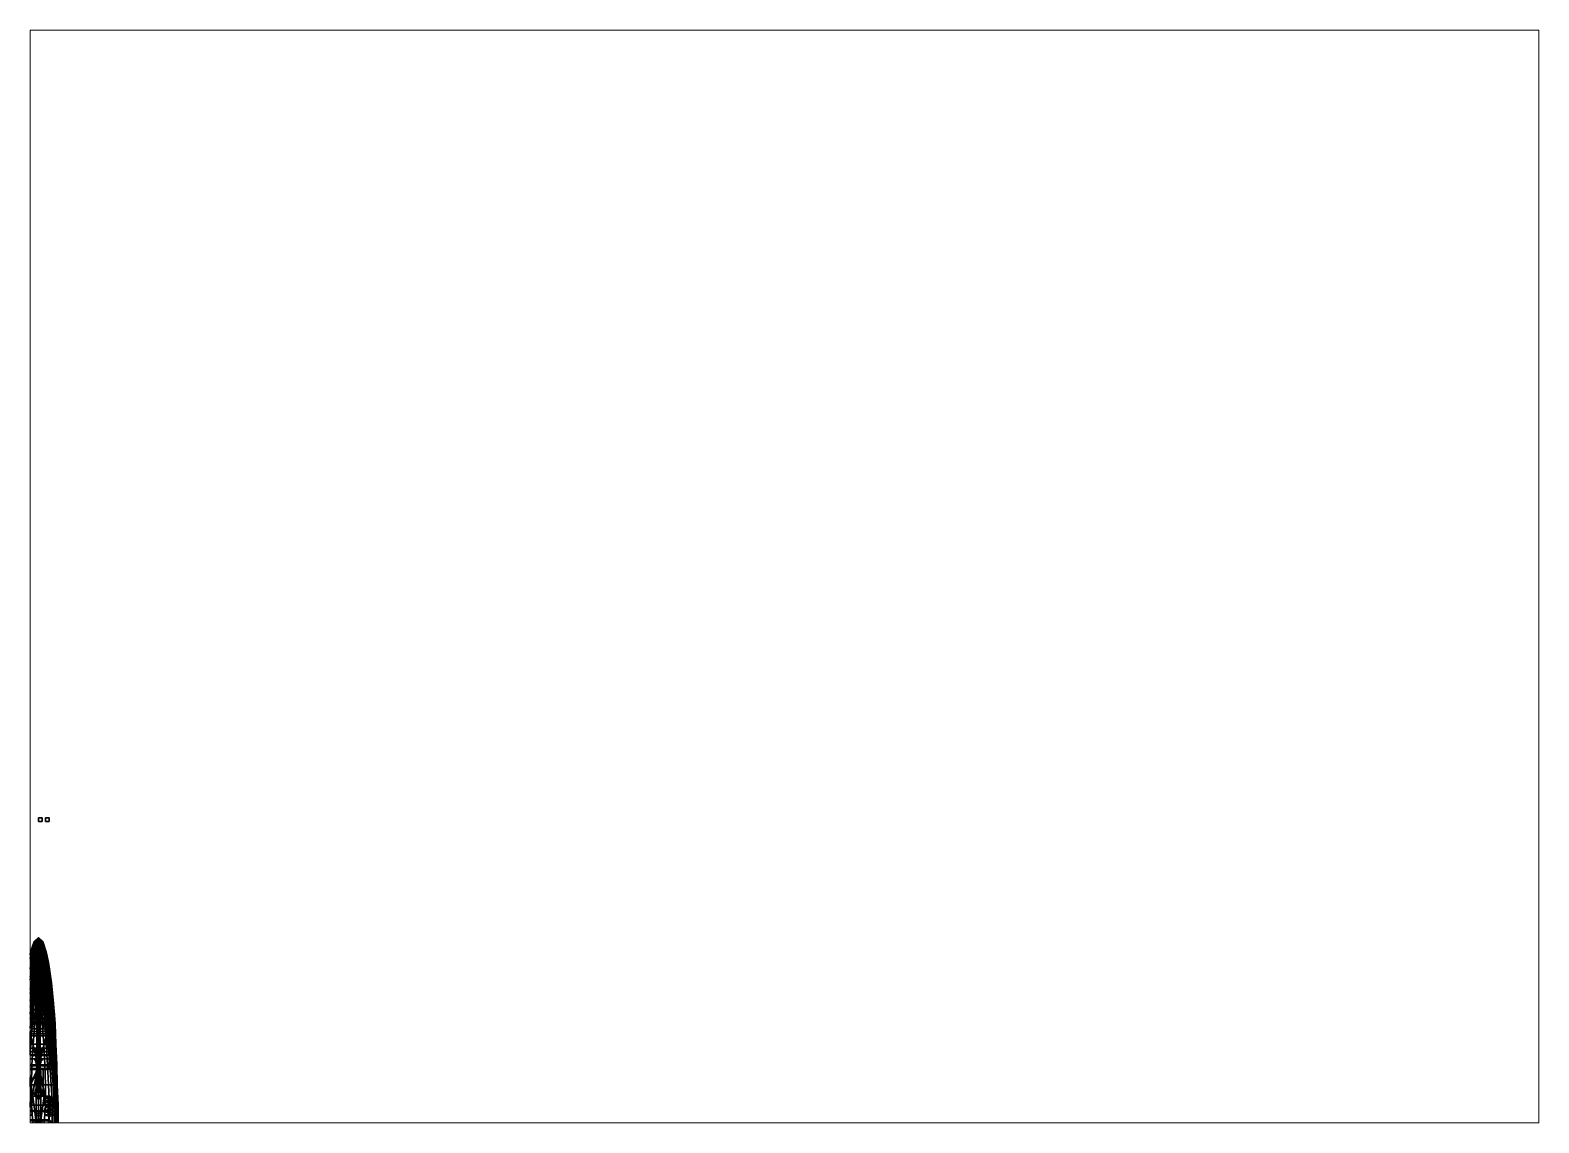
# Paper-space layout 'Layout1' of a CAD drawing. Header units: millimetres. Extents: x 28 to 251, y 20 to 181.
# The model-space entities are those that its viewports show. They can reach past a viewport. Long polylines and large blocks are cut down to what shows.
import ezdxf

# ---------------------------------------------------------------- set-up
doc = ezdxf.new("R2010")
doc.units = ezdxf.units.MM
for name, color, linetype in [('boats', 1, 'Continuous'), ('cables', 3, 'Continuous'), ('gun', 1, 'Continuous'), ('rainings', 4, 'Continuous'), ('sleeve', 5, 'Continuous'), ('superstructure', 6, 'Continuous'), ('turret', 2, 'Continuous')]:
    doc.layers.add(name, color=color, linetype=linetype)

msp = doc.modelspace()

# ---------------------------------------------------------------- linework, layer by layer
for points in [[(1, 80.59, 1), (1, 80.59), (0, 80.59), (0, 80.59, 1)], [(1, 80.59), (1, 79.59), (0, 79.59), (0, 80.59)], [(0, 80.59), (0, 79.59), (0, 79.59, 1), (0, 80.59, 1)], [(0, 80.59, 1), (0, 79.59, 1), (1, 79.59, 1), (1, 80.59, 1)], [(0, 79.59, 1), (0, 79.59), (1, 79.59), (1, 79.59, 1)], [(1, 79.59, 1), (1, 79.59), (1, 80.59), (1, 80.59, 1)], [(3, 80.59), (3, 79.59), (2, 79.59), (2, 80.59)], [(2, 80.59), (2, 79.59), (3, 79.59), (3, 80.59)], [(0, 46.91, 6.25), (0, 46.79, 5.68), (-1.08, 45.79, 5.68), (-1.24, 45.79, 6.03)], [(0, 46.79, 5.68), (0, 46.67, 5.08), (-0.86, 45.79, 5.08), (-1.08, 45.79, 5.68)], [(0, 46.74, 6.21), (-0.06, 46.68, 6.2), (-0.06, 46.68, 9.46), (0, 46.74, 9.46)], [(0.06, 46.68, 9.46), (0, 46.74, 9.46), (-0.06, 46.68, 9.46), (0, 46.62, 9.46)], [(1.24, 45.79, 6.03), (1.08, 45.79, 5.68), (0, 46.79, 5.68), (0, 46.91, 6.25)], [(1.08, 45.79, 5.68), (0.86, 45.79, 5.08), (0, 46.67, 5.08), (0, 46.79, 5.68)], [(0.06, 46.68, 6.2), (0, 46.74, 6.21), (0, 46.74, 9.46), (0.06, 46.68, 9.46)], [(-2.2, 42.9, 5.57), (-2.03, 42.9, 5.32), (-2.5, 39.87, 4.67), (-2.79, 39.87, 5.2)], [(-2.03, 42.9, 5.32), (-1.69, 42.9, 4.64), (-2.12, 39.87, 3.8), (-2.5, 39.87, 4.67)], [(-1.24, 45.79, 6.03), (-1.08, 45.79, 5.68), (-2.03, 42.9, 5.32), (-2.2, 42.9, 5.57)], [(-1.69, 42.9, 4.64), (-1.4, 42.9, 3.89), (-1.8, 39.87, 2.77), (-2.12, 39.87, 3.8)], [(-1.08, 45.79, 5.68), (-0.86, 45.79, 5.08), (-1.69, 42.9, 4.64), (-2.03, 42.9, 5.32)], [(-1.4, 42.9, 3.89), (-1.08, 42.9, 2.82), (-1.42, 39.87, 1.18), (-1.8, 39.87, 2.77)], [(-0.86, 45.79, 5.08), (-0.65, 45.79, 4.36), (-1.4, 42.9, 3.89), (-1.69, 42.9, 4.64)], [(-1.08, 42.9, 2.82), (-0.8, 42.9, 1.38), (-1.01, 39.87, -1.13), (-1.42, 39.87, 1.18)], [(-0.65, 45.79, 4.36), (-0.42, 45.79, 3.43), (-1.08, 42.9, 2.82), (-1.4, 42.9, 3.89)], [(-0.42, 45.79, 3.43), (-0.09, 45.79, 1.38), (-0.8, 42.9, 1.38), (-1.08, 42.9, 2.82)], [(-0.8, 42.9, 1.38), (-0.68, 42.9, 0.48), (-0.91, 39.87, -1.46), (-1.01, 39.87, -1.13)], [(-0.68, 42.9, 0.48), (-0.51, 42.9, -1.91), (-0.73, 39.87, -2.05), (-0.91, 39.87, -1.46)], [(0, 46.67, 5.08), (0, 46.51, 4.36), (-0.65, 45.79, 4.36), (-0.86, 45.79, 5.08)], [(-0.09, 45.79, 1.38), (0, 45.79, 0.64), (-0.68, 42.9, 0.48), (-0.8, 42.9, 1.38)], [(-0.51, 42.9, -1.91), (-0.4, 43.89, -2.4), (-0.6, 39.87, -2.4), (-0.73, 39.87, -2.05)], [(0, 45.79, 0.64), (0, 45.79, 0.64), (-0.51, 42.9, -1.91), (-0.68, 42.9, 0.48)], [(0, 46.51, 4.36), (0, 46.34, 3.43), (-0.42, 45.79, 3.43), (-0.65, 45.79, 4.36)], [(-0.4, 43.89, -2.4), (-0.31, 44.71, -2.71), (-0.44, 39.87, -2.71), (-0.6, 39.87, -2.4)], [(0, 45.79, 0.64), (0, 45.79, 0.64), (-0.4, 43.89, -2.4), (-0.51, 42.9, -1.91)], [(-0.31, 44.71, -2.71), (-0.16, 44.71, -2.97), (-0.31, 39.87, -2.97), (-0.44, 39.87, -2.71)], [(0, 46.34, 3.43), (0, 45.94, 1.38), (-0.09, 45.79, 1.38), (-0.42, 45.79, 3.43)], [(0, 45.79, 0.64), (0, 45.79, 0.64), (-0.31, 44.71, -2.71), (-0.4, 43.89, -2.4)], [(0, 45.79, 0.64), (0, 45.79, 0.64), (-0.16, 44.71, -2.97), (-0.31, 44.71, -2.71)], [(-0.16, 44.71, -2.97), (-0.07, 44.71, -3.05), (-0.17, 39.87, -3.12), (-0.31, 39.87, -2.97)], [(0, 39.87, -3.2), (-0.17, 39.87, -3.12), (-0.07, 44.71, -3.05), (0, 44.71, -3.07)], [(0, 45.79, 0.64), (0, 45.79, 0.64), (-0.07, 44.71, -3.05), (-0.16, 44.71, -2.97)], [(0, 45.94, 1.38), (0, 45.79, 0.64), (0, 45.79, 0.64), (-0.09, 45.79, 1.38)], [(0, 44.71, -3.07), (-0.07, 44.71, -3.05), (0, 45.79, 0.64)], [(-0.06, 46.68, 6.2), (0, 46.62, 6.19), (0, 46.62, 9.46), (-0.06, 46.68, 9.46)], [(0, 46.62, 6.19), (0.06, 46.68, 6.2), (0.06, 46.68, 9.46), (0, 46.62, 9.46)], [(0.86, 45.79, 5.08), (0.65, 45.79, 4.36), (0, 46.51, 4.36), (0, 46.67, 5.08)], [(0.65, 45.79, 4.36), (0.42, 45.79, 3.43), (0, 46.34, 3.43), (0, 46.51, 4.36)], [(0.42, 45.79, 3.43), (0.09, 45.79, 1.38), (0, 45.94, 1.38), (0, 46.34, 3.43)], [(0.09, 45.79, 1.38), (0, 45.79, 0.64), (0, 45.79, 0.64), (0, 45.94, 1.38)], [(0.16, 44.71, -2.97), (0.07, 44.71, -3.05), (0, 45.79, 0.64)], [(0, 45.79, 0.64), (0, 45.79, 0.64), (0.07, 44.71, -3.05), (0, 44.71, -3.07)], [(0.31, 44.71, -2.71), (0.16, 44.71, -2.97), (0, 45.79, 0.64)], [(0.4, 43.89, -2.4), (0.31, 44.71, -2.71), (0, 45.79, 0.64)], [(0.51, 42.9, -1.91), (0.4, 43.89, -2.4), (0, 45.79, 0.64)], [(0.8, 42.9, 1.38), (0.68, 42.9, 0.48), (0, 45.79, 0.64), (0.09, 45.79, 1.38)], [(0, 44.71, -3.07), (0.07, 44.71, -3.05), (0.17, 39.87, -3.12), (0, 39.87, -3.2)], [(0.31, 39.87, -2.97), (0.17, 39.87, -3.12), (0.07, 44.71, -3.05), (0.16, 44.71, -2.97)], [(1.08, 42.9, 2.82), (0.8, 42.9, 1.38), (0.09, 45.79, 1.38), (0.42, 45.79, 3.43)], [(0.44, 39.87, -2.71), (0.31, 39.87, -2.97), (0.16, 44.71, -2.97), (0.31, 44.71, -2.71)], [(0.6, 39.87, -2.4), (0.44, 39.87, -2.71), (0.31, 44.71, -2.71), (0.4, 43.89, -2.4)], [(0.73, 39.87, -2.05), (0.6, 39.87, -2.4), (0.4, 43.89, -2.4), (0.51, 42.9, -1.91)], [(1.4, 42.9, 3.89), (1.08, 42.9, 2.82), (0.42, 45.79, 3.43), (0.65, 45.79, 4.36)], [(0.91, 39.87, -1.46), (0.73, 39.87, -2.05), (0.51, 42.9, -1.91), (0.68, 42.9, 0.48)], [(1.69, 42.9, 4.64), (1.4, 42.9, 3.89), (0.65, 45.79, 4.36), (0.86, 45.79, 5.08)], [(1.01, 39.87, -1.13), (0.91, 39.87, -1.46), (0.68, 42.9, 0.48), (0.8, 42.9, 1.38)], [(1.42, 39.87, 1.18), (1.01, 39.87, -1.13), (0.8, 42.9, 1.38), (1.08, 42.9, 2.82)], [(2.03, 42.9, 5.32), (1.69, 42.9, 4.64), (0.86, 45.79, 5.08), (1.08, 45.79, 5.68)], [(2.2, 42.9, 5.57), (2.03, 42.9, 5.32), (1.08, 45.79, 5.68), (1.24, 45.79, 6.03)], [(1.8, 39.87, 2.77), (1.42, 39.87, 1.18), (1.08, 42.9, 2.82), (1.4, 42.9, 3.89)], [(2.12, 39.87, 3.8), (1.8, 39.87, 2.77), (1.4, 42.9, 3.89), (1.69, 42.9, 4.64)], [(2.5, 39.87, 4.67), (2.12, 39.87, 3.8), (1.69, 42.9, 4.64), (2.03, 42.9, 5.32)], [(2.79, 39.87, 5.2), (2.5, 39.87, 4.67), (2.03, 42.9, 5.32), (2.2, 42.9, 5.57)], [(-2.79, 39.87, 5.2), (-2.5, 39.87, 4.67), (-3.2, 34.16, 3.73), (-3.65, 34.16, 4.61)], [(-2.5, 39.87, 4.67), (-2.12, 39.87, 3.8), (-2.82, 34.16, 2.83), (-3.2, 34.16, 3.73)], [(-2.12, 39.87, 3.8), (-1.8, 39.87, 2.77), (-2.42, 34.16, 1.69), (-2.82, 34.16, 2.83)], [(-1.8, 39.87, 2.77), (-1.42, 39.87, 1.18), (-1.97, 34.16, 0.01), (-2.42, 34.16, 1.69)], [(-1.42, 39.87, 1.18), (-1.01, 39.87, -1.13), (-1.77, 34.16, -0.78), (-1.97, 34.16, 0.01)], [(-1.01, 39.87, -1.13), (-0.91, 39.87, -1.46), (-1.53, 34.16, -1.46), (-1.77, 34.16, -0.78)], [(-0.91, 39.87, -1.46), (-0.73, 39.87, -2.05), (-1.2, 34.16, -2.05), (-1.53, 34.16, -1.46)], [(-0.73, 39.87, -2.05), (-0.6, 39.87, -2.4), (-0.96, 34.16, -2.4), (-1.2, 34.16, -2.05)], [(-0.6, 39.87, -2.4), (-0.44, 39.87, -2.71), (-0.73, 34.16, -2.71), (-0.96, 34.16, -2.4)], [(-0.44, 39.87, -2.71), (-0.31, 39.87, -2.97), (-0.45, 34.16, -2.97), (-0.73, 34.16, -2.71)], [(-0.31, 39.87, -2.97), (-0.17, 39.87, -3.12), (-0.28, 34.16, -3.12), (-0.45, 34.16, -2.97)], [(0, 34.16, -3.2), (-0.28, 34.16, -3.12), (-0.17, 39.87, -3.12), (0, 39.87, -3.2)], [(0, 39.87, -3.2), (0.17, 39.87, -3.12), (0.28, 34.16, -3.12), (0, 34.16, -3.2)], [(0.45, 34.16, -2.97), (0.28, 34.16, -3.12), (0.17, 39.87, -3.12), (0.31, 39.87, -2.97)], [(0.73, 34.16, -2.71), (0.45, 34.16, -2.97), (0.31, 39.87, -2.97), (0.44, 39.87, -2.71)], [(0.96, 34.16, -2.4), (0.73, 34.16, -2.71), (0.44, 39.87, -2.71), (0.6, 39.87, -2.4)], [(1.2, 34.16, -2.05), (0.96, 34.16, -2.4), (0.6, 39.87, -2.4), (0.73, 39.87, -2.05)], [(1.53, 34.16, -1.46), (1.2, 34.16, -2.05), (0.73, 39.87, -2.05), (0.91, 39.87, -1.46)], [(1.77, 34.16, -0.78), (1.53, 34.16, -1.46), (0.91, 39.87, -1.46), (1.01, 39.87, -1.13)], [(1.97, 34.16, 0.01), (1.77, 34.16, -0.78), (1.01, 39.87, -1.13), (1.42, 39.87, 1.18)], [(2.42, 34.16, 1.69), (1.97, 34.16, 0.01), (1.42, 39.87, 1.18), (1.8, 39.87, 2.77)], [(2.82, 34.16, 2.83), (2.42, 34.16, 1.69), (1.8, 39.87, 2.77), (2.12, 39.87, 3.8)], [(3.2, 34.16, 3.73), (2.82, 34.16, 2.83), (2.12, 39.87, 3.8), (2.5, 39.87, 4.67)], [(3.65, 34.16, 4.61), (3.2, 34.16, 3.73), (2.5, 39.87, 4.67), (2.79, 39.87, 5.2)], [(-3.65, 34.16, 4.61), (-3.2, 34.16, 3.73), (-3.92, 28.35, 2.68), (-4.24, 28.35, 4.14)], [(-3.2, 34.16, 3.73), (-2.82, 34.16, 2.83), (-3.71, 28.35, 1.93), (-3.92, 28.35, 2.68)], [(-2.82, 34.16, 2.83), (-2.42, 34.16, 1.69), (-3.39, 28.35, 0.74), (-3.71, 28.35, 1.93)], [(-2.42, 34.16, 1.69), (-1.97, 34.16, 0.01), (-3.15, 28.35, 0.01), (-3.39, 28.35, 0.74)], [(-1.97, 34.16, 0.01), (-1.77, 34.16, -0.78), (-2.85, 28.35, -0.78), (-3.15, 28.35, 0.01)], [(-1.77, 34.16, -0.78), (-1.53, 34.16, -1.46), (-2.47, 28.35, -1.46), (-2.85, 28.35, -0.78)], [(-1.53, 34.16, -1.46), (-1.2, 34.16, -2.05), (-2.01, 28.35, -2.05), (-2.47, 28.35, -1.46)], [(-1.2, 34.16, -2.05), (-0.96, 34.16, -2.4), (-1.65, 28.35, -2.4), (-2.01, 28.35, -2.05)], [(-0.96, 34.16, -2.4), (-0.73, 34.16, -2.71), (-1.27, 28.35, -2.71), (-1.65, 28.35, -2.4)], [(-0.73, 34.16, -2.71), (-0.45, 34.16, -2.97), (-0.83, 28.35, -2.97), (-1.27, 28.35, -2.71)], [(-0.45, 34.16, -2.97), (-0.28, 34.16, -3.12), (-0.48, 28.35, -3.12), (-0.83, 28.35, -2.97)], [(0, 28.35, -3.2), (-0.48, 28.35, -3.12), (-0.28, 34.16, -3.12), (0, 34.16, -3.2)], [(0, 34.16, -3.2), (0.28, 34.16, -3.12), (0.48, 28.35, -3.12), (0, 28.35, -3.2)], [(0.83, 28.35, -2.97), (0.48, 28.35, -3.12), (0.28, 34.16, -3.12), (0.45, 34.16, -2.97)], [(1.27, 28.35, -2.71), (0.83, 28.35, -2.97), (0.45, 34.16, -2.97), (0.73, 34.16, -2.71)], [(1.65, 28.35, -2.4), (1.27, 28.35, -2.71), (0.73, 34.16, -2.71), (0.96, 34.16, -2.4)], [(2.01, 28.35, -2.05), (1.65, 28.35, -2.4), (0.96, 34.16, -2.4), (1.2, 34.16, -2.05)], [(2.47, 28.35, -1.46), (2.01, 28.35, -2.05), (1.2, 34.16, -2.05), (1.53, 34.16, -1.46)], [(2.85, 28.35, -0.78), (2.47, 28.35, -1.46), (1.53, 34.16, -1.46), (1.77, 34.16, -0.78)], [(3.15, 28.35, 0.01), (2.85, 28.35, -0.78), (1.77, 34.16, -0.78), (1.97, 34.16, 0.01)], [(3.39, 28.35, 0.74), (3.15, 28.35, 0.01), (1.97, 34.16, 0.01), (2.42, 34.16, 1.69)], [(3.71, 28.35, 1.93), (3.39, 28.35, 0.74), (2.42, 34.16, 1.69), (2.82, 34.16, 2.83)], [(3.92, 28.35, 2.68), (3.71, 28.35, 1.93), (2.82, 34.16, 2.83), (3.2, 34.16, 3.73)], [(4.24, 28.35, 4.14), (3.92, 28.35, 2.68), (3.2, 34.16, 3.73), (3.65, 34.16, 4.61)], [(-4.24, 28.35, 4.14), (-3.92, 28.35, 2.68), (-4.54, 22.63, 2.68), (-4.68, 22.63, 3.78)], [(-3.92, 28.35, 2.68), (-3.71, 28.35, 1.93), (-4.39, 22.63, 1.93), (-4.54, 22.63, 2.68)], [(-3.71, 28.35, 1.93), (-3.39, 28.35, 0.74), (-4.13, 22.63, 0.74), (-4.39, 22.63, 1.93)], [(-3.39, 28.35, 0.74), (-3.15, 28.35, 0.01), (-3.9, 22.63, 0.01), (-4.13, 22.63, 0.74)], [(-3.15, 28.35, 0.01), (-2.85, 28.35, -0.78), (-3.56, 22.63, -0.78), (-3.9, 22.63, 0.01)], [(-2.85, 28.35, -0.78), (-2.47, 28.35, -1.46), (-3.15, 22.63, -1.46), (-3.56, 22.63, -0.78)], [(-2.47, 28.35, -1.46), (-2.01, 28.35, -2.05), (-2.66, 22.63, -2.05), (-3.15, 22.63, -1.46)], [(-2.01, 28.35, -2.05), (-1.65, 28.35, -2.4), (-2.23, 22.63, -2.4), (-2.66, 22.63, -2.05)], [(-1.65, 28.35, -2.4), (-1.27, 28.35, -2.71), (-1.77, 22.63, -2.71), (-2.23, 22.63, -2.4)], [(-1.27, 28.35, -2.71), (-0.83, 28.35, -2.97), (-1.04, 22.63, -3.09), (-1.77, 22.63, -2.71)], [(-0.83, 28.35, -2.97), (-0.48, 28.35, -3.12), (-0.48, 22.63, -3.18), (-1.04, 22.63, -3.09)], [(0, 22.63, -3.2), (-0.48, 22.63, -3.18), (-0.48, 28.35, -3.12), (0, 28.35, -3.2)], [(0, 28.35, -3.2), (0.48, 28.35, -3.12), (0.48, 22.63, -3.18), (0, 22.63, -3.2)], [(1.04, 22.63, -3.09), (0.48, 22.63, -3.18), (0.48, 28.35, -3.12), (0.83, 28.35, -2.97)], [(1.77, 22.63, -2.71), (1.04, 22.63, -3.09), (0.83, 28.35, -2.97), (1.27, 28.35, -2.71)], [(2.23, 22.63, -2.4), (1.77, 22.63, -2.71), (1.27, 28.35, -2.71), (1.65, 28.35, -2.4)], [(2.66, 22.63, -2.05), (2.23, 22.63, -2.4), (1.65, 28.35, -2.4), (2.01, 28.35, -2.05)], [(3.15, 22.63, -1.46), (2.66, 22.63, -2.05), (2.01, 28.35, -2.05), (2.47, 28.35, -1.46)], [(3.56, 22.63, -0.78), (3.15, 22.63, -1.46), (2.47, 28.35, -1.46), (2.85, 28.35, -0.78)], [(3.9, 22.63, 0.01), (3.56, 22.63, -0.78), (2.85, 28.35, -0.78), (3.15, 28.35, 0.01)], [(4.13, 22.63, 0.74), (3.9, 22.63, 0.01), (3.15, 28.35, 0.01), (3.39, 28.35, 0.74)], [(4.39, 22.63, 1.93), (4.13, 22.63, 0.74), (3.39, 28.35, 0.74), (3.71, 28.35, 1.93)], [(4.54, 22.63, 2.68), (4.39, 22.63, 1.93), (3.71, 28.35, 1.93), (3.92, 28.35, 2.68)], [(4.68, 22.63, 3.78), (4.54, 22.63, 2.68), (3.92, 28.35, 2.68), (4.24, 28.35, 4.14)], [(-4.54, 22.63, 2.68), (-4.39, 22.63, 1.93), (-4.78, 16.85, 1.93), (-4.85, 16.85, 2.52)], [(-4.39, 22.63, 1.93), (-4.13, 22.63, 0.74), (-4.56, 16.85, 0.61), (-4.78, 16.85, 1.93)], [(-4.13, 22.63, 0.74), (-3.9, 22.63, 0.01), (-4.29, 16.85, -0.38), (-4.56, 16.85, 0.61)], [(-3.9, 22.63, 0.01), (-3.56, 22.63, -0.78), (-4.01, 16.85, -1.05), (-4.29, 16.85, -0.38)], [(-3.56, 22.63, -0.78), (-3.15, 22.63, -1.46), (-3.62, 16.85, -1.63), (-4.01, 16.85, -1.05)], [(-3.15, 22.63, -1.46), (-2.66, 22.63, -2.05), (-3.2, 16.85, -2.05), (-3.62, 16.85, -1.63)], [(-2.66, 22.63, -2.05), (-2.23, 22.63, -2.4), (-2.73, 16.85, -2.4), (-3.2, 16.85, -2.05)], [(-2.23, 22.63, -2.4), (-1.77, 22.63, -2.71), (-2.15, 16.85, -2.71), (-2.73, 16.85, -2.4)], [(-1.77, 22.63, -2.71), (-1.04, 22.63, -3.09), (-1.51, 16.85, -2.96), (-2.15, 16.85, -2.71)], [(-1.04, 22.63, -3.09), (-0.48, 22.63, -3.18), (-0.48, 16.85, -3.2), (-1.51, 16.85, -2.96)], [(0, 16.85, -3.2), (-0.48, 16.85, -3.2), (-0.48, 22.63, -3.18), (0, 22.63, -3.2)], [(0, 22.63, -3.2), (0.48, 22.63, -3.18), (0.48, 16.85, -3.2), (0, 16.85, -3.2)], [(1.51, 16.85, -2.96), (0.48, 16.85, -3.2), (0.48, 22.63, -3.18), (1.04, 22.63, -3.09)], [(2.15, 16.85, -2.71), (1.51, 16.85, -2.96), (1.04, 22.63, -3.09), (1.77, 22.63, -2.71)], [(2.73, 16.85, -2.4), (2.15, 16.85, -2.71), (1.77, 22.63, -2.71), (2.23, 22.63, -2.4)], [(3.2, 16.85, -2.05), (2.73, 16.85, -2.4), (2.23, 22.63, -2.4), (2.66, 22.63, -2.05)], [(3.62, 16.85, -1.63), (3.2, 16.85, -2.05), (2.66, 22.63, -2.05), (3.15, 22.63, -1.46)], [(4.01, 16.85, -1.05), (3.62, 16.85, -1.63), (3.15, 22.63, -1.46), (3.56, 22.63, -0.78)], [(4.29, 16.85, -0.38), (4.01, 16.85, -1.05), (3.56, 22.63, -0.78), (3.9, 22.63, 0.01)], [(4.56, 16.85, 0.61), (4.29, 16.85, -0.38), (3.9, 22.63, 0.01), (4.13, 22.63, 0.74)], [(4.78, 16.85, 1.93), (4.56, 16.85, 0.61), (4.13, 22.63, 0.74), (4.39, 22.63, 1.93)], [(4.85, 16.85, 2.52), (4.78, 16.85, 1.93), (4.39, 22.63, 1.93), (4.54, 22.63, 2.68)], [(4.88, 16.85, 3.59), (4.85, 16.85, 2.52), (4.54, 22.63, 2.68), (4.68, 22.63, 3.78)], [(-4.56, 16.85, 0.61), (-4.29, 16.85, -0.38), (-4.71, 11.11, -0.38), (-4.93, 11.11, 0.61)], [(-4.29, 16.85, -0.38), (-4.01, 16.85, -1.05), (-4.43, 11.11, -1.05), (-4.71, 11.11, -0.38)], [(-4.01, 16.85, -1.05), (-3.62, 16.85, -1.63), (-4.05, 11.11, -1.63), (-4.43, 11.11, -1.05)], [(-3.62, 16.85, -1.63), (-3.2, 16.85, -2.05), (-3.65, 11.11, -2.05), (-4.05, 11.11, -1.63)], [(-3.2, 16.85, -2.05), (-2.73, 16.85, -2.4), (-3.18, 11.11, -2.4), (-3.65, 11.11, -2.05)], [(-2.73, 16.85, -2.4), (-2.15, 16.85, -2.71), (-2.52, 11.11, -2.74), (-3.18, 11.11, -2.4)], [(-2.15, 16.85, -2.71), (-1.51, 16.85, -2.96), (-1.82, 11.11, -2.96), (-2.52, 11.11, -2.74)], [(-1.51, 16.85, -2.96), (-0.48, 16.85, -3.2), (-0.48, 11.11, -3.2), (-1.82, 11.11, -2.96)], [(0, 11.11, -3.2), (-0.48, 11.11, -3.2), (-0.48, 16.85, -3.2), (0, 16.85, -3.2)], [(0, 16.85, -3.2), (0.48, 16.85, -3.2), (0.48, 11.11, -3.2), (0, 11.11, -3.2)], [(1.82, 11.11, -2.96), (0.48, 11.11, -3.2), (0.48, 16.85, -3.2), (1.51, 16.85, -2.96)], [(2.52, 11.11, -2.74), (1.82, 11.11, -2.96), (1.51, 16.85, -2.96), (2.15, 16.85, -2.71)], [(3.18, 11.11, -2.4), (2.52, 11.11, -2.74), (2.15, 16.85, -2.71), (2.73, 16.85, -2.4)], [(3.65, 11.11, -2.05), (3.18, 11.11, -2.4), (2.73, 16.85, -2.4), (3.2, 16.85, -2.05)], [(4.05, 11.11, -1.63), (3.65, 11.11, -2.05), (3.2, 16.85, -2.05), (3.62, 16.85, -1.63)], [(4.43, 11.11, -1.05), (4.05, 11.11, -1.63), (3.62, 16.85, -1.63), (4.01, 16.85, -1.05)], [(4.71, 11.11, -0.38), (4.43, 11.11, -1.05), (4.01, 16.85, -1.05), (4.29, 16.85, -0.38)], [(4.93, 11.11, 0.61), (4.71, 11.11, -0.38), (4.29, 16.85, -0.38), (4.56, 16.85, 0.61)], [(5.08, 11.11, 1.93), (4.93, 11.11, 0.61), (4.56, 16.85, 0.61), (4.78, 16.85, 1.93)], [(5.13, 11.11, 2.52), (5.08, 11.11, 1.93), (4.78, 16.85, 1.93), (4.85, 16.85, 2.52)], [(5.13, 11.11, 3.37), (5.13, 11.11, 2.52), (4.85, 16.85, 2.52), (4.88, 16.85, 3.59)], [(-4.71, 11.11, -0.38), (-4.43, 11.11, -1.05), (-4.74, 5.4, -1.16), (-5.02, 5.4, -0.38)], [(-4.43, 11.11, -1.05), (-4.05, 11.11, -1.63), (-4.48, 5.4, -1.63), (-4.74, 5.4, -1.16)], [(-4.05, 11.11, -1.63), (-3.65, 11.11, -2.05), (-4.11, 5.4, -2.05), (-4.48, 5.4, -1.63)], [(-3.65, 11.11, -2.05), (-3.18, 11.11, -2.4), (-3.58, 5.4, -2.4), (-4.11, 5.4, -2.05)], [(-3.18, 11.11, -2.4), (-2.52, 11.11, -2.74), (-2.79, 5.4, -2.74), (-3.58, 5.4, -2.4)], [(-2.52, 11.11, -2.74), (-1.82, 11.11, -2.96), (-1.99, 5.4, -2.96), (-2.79, 5.4, -2.74)], [(-1.82, 11.11, -2.96), (-0.48, 11.11, -3.2), (-0.48, 5.4, -3.2), (-1.99, 5.4, -2.96)], [(0, 5.4, -3.2), (-0.48, 5.4, -3.2), (-0.48, 11.11, -3.2), (0, 11.11, -3.2)], [(0, 11.11, -3.2), (0.48, 11.11, -3.2), (0.48, 5.4, -3.2), (0, 5.4, -3.2)], [(1.99, 5.4, -2.96), (0.48, 5.4, -3.2), (0.48, 11.11, -3.2), (1.82, 11.11, -2.96)], [(2.79, 5.4, -2.74), (1.99, 5.4, -2.96), (1.82, 11.11, -2.96), (2.52, 11.11, -2.74)], [(3.58, 5.4, -2.4), (2.79, 5.4, -2.74), (2.52, 11.11, -2.74), (3.18, 11.11, -2.4)], [(4.11, 5.4, -2.05), (3.58, 5.4, -2.4), (3.18, 11.11, -2.4), (3.65, 11.11, -2.05)], [(4.48, 5.4, -1.63), (4.11, 5.4, -2.05), (3.65, 11.11, -2.05), (4.05, 11.11, -1.63)], [(4.74, 5.4, -1.16), (4.48, 5.4, -1.63), (4.05, 11.11, -1.63), (4.43, 11.11, -1.05)], [(5.02, 5.4, -0.38), (4.74, 5.4, -1.16), (4.43, 11.11, -1.05), (4.71, 11.11, -0.38)], [(5.21, 5.4, 0.61), (5.02, 5.4, -0.38), (4.71, 11.11, -0.38), (4.93, 11.11, 0.61)], [(5.28, 5.4, 1.93), (5.21, 5.4, 0.61), (4.93, 11.11, 0.61), (5.08, 11.11, 1.93)], [(5.28, 5.4, 2.52), (5.28, 5.4, 1.93), (5.08, 11.11, 1.93), (5.13, 11.11, 2.52)], [(5.25, 5.4, 3.27), (5.28, 5.4, 2.52), (5.13, 11.11, 2.52), (5.13, 11.11, 3.37)], [(-4.48, 5.4, -1.63), (-4.11, 5.4, -2.05), (-4.5, -0.26, -2.02), (-4.87, -0.26, -1.59)], [(-4.11, 5.4, -2.05), (-3.58, 5.4, -2.4), (-3.95, -0.26, -2.4), (-4.5, -0.26, -2.02)], [(-3.58, 5.4, -2.4), (-2.79, 5.4, -2.74), (-3.11, -0.26, -2.77), (-3.95, -0.26, -2.4)], [(-2.79, 5.4, -2.74), (-1.99, 5.4, -2.96), (-1.99, -0.26, -3.04), (-3.11, -0.26, -2.77)], [(-1.99, 5.4, -2.96), (-0.48, 5.4, -3.2), (-0.65, -0.26, -3.2), (-1.99, -0.26, -3.04)], [(0, -0.26, -3.2), (-0.65, -0.26, -3.2), (-0.48, 5.4, -3.2), (0, 5.4, -3.2)], [(0, 5.4, -3.2), (0.48, 5.4, -3.2), (0.65, -0.26, -3.2), (0, -0.26, -3.2)], [(1.99, -0.26, -3.04), (0.65, -0.26, -3.2), (0.48, 5.4, -3.2), (1.99, 5.4, -2.96)], [(3.11, -0.26, -2.77), (1.99, -0.26, -3.04), (1.99, 5.4, -2.96), (2.79, 5.4, -2.74)], [(3.95, -0.26, -2.4), (3.11, -0.26, -2.77), (2.79, 5.4, -2.74), (3.58, 5.4, -2.4)], [(4.5, -0.26, -2.02), (3.95, -0.26, -2.4), (3.58, 5.4, -2.4), (4.11, 5.4, -2.05)], [(4.87, -0.26, -1.59), (4.5, -0.26, -2.02), (4.11, 5.4, -2.05), (4.48, 5.4, -1.63)], [(5.11, -0.26, -1.16), (4.87, -0.26, -1.59), (4.48, 5.4, -1.63), (4.74, 5.4, -1.16)], [(5.33, -0.26, -0.5), (5.11, -0.26, -1.16), (4.74, 5.4, -1.16), (5.02, 5.4, -0.38)], [(5.49, -0.26, 0.44), (5.33, -0.26, -0.5), (5.02, 5.4, -0.38), (5.21, 5.4, 0.61)], [(5.53, -0.26, 1.93), (5.49, -0.26, 0.44), (5.21, 5.4, 0.61), (5.28, 5.4, 1.93)], [(5.45, -0.26, 3.07), (5.51, -0.26, 2.52), (5.28, 5.4, 2.52), (5.25, 5.4, 3.27)], [(5.51, -0.26, 2.52), (5.53, -0.26, 1.93), (5.28, 5.4, 1.93), (5.28, 5.4, 2.52)], [(-4.87, -0.26, -1.59), (-4.5, -0.26, -2.02), (-4.46, -5.99, -2.02), (-4.85, -5.99, -1.59)], [(-4.5, -0.26, -2.02), (-3.95, -0.26, -2.4), (-3.84, -5.99, -2.4), (-4.46, -5.99, -2.02)], [(-3.95, -0.26, -2.4), (-3.11, -0.26, -2.77), (-2.8, -5.99, -2.77), (-3.84, -5.99, -2.4)], [(-3.11, -0.26, -2.77), (-1.99, -0.26, -3.04), (-1.5, -5.99, -3.04), (-2.8, -5.99, -2.77)], [(-1.99, -0.26, -3.04), (-0.65, -0.26, -3.2), (-0.51, -5.99, -3.16), (-1.5, -5.99, -3.04)], [(0, -5.99, -3.2), (-0.51, -5.99, -3.16), (-0.65, -0.26, -3.2), (0, -0.26, -3.2)], [(0, -0.26, -3.2), (0.65, -0.26, -3.2), (0.51, -5.99, -3.16), (0, -5.99, -3.2)], [(1.5, -5.99, -3.04), (0.51, -5.99, -3.16), (0.65, -0.26, -3.2), (1.99, -0.26, -3.04)], [(2.8, -5.99, -2.77), (1.5, -5.99, -3.04), (1.99, -0.26, -3.04), (3.11, -0.26, -2.77)], [(3.84, -5.99, -2.4), (2.8, -5.99, -2.77), (3.11, -0.26, -2.77), (3.95, -0.26, -2.4)], [(4.46, -5.99, -2.02), (3.84, -5.99, -2.4), (3.95, -0.26, -2.4), (4.5, -0.26, -2.02)], [(4.85, -5.99, -1.59), (4.46, -5.99, -2.02), (4.5, -0.26, -2.02), (4.87, -0.26, -1.59)], [(5.11, -5.99, -1.11), (4.85, -5.99, -1.59), (4.87, -0.26, -1.59), (5.11, -0.26, -1.16)], [(5.4, -5.99, -0.27), (5.11, -5.99, -1.11), (5.11, -0.26, -1.16), (5.33, -0.26, -0.5)], [(5.55, -5.99, 0.79), (5.4, -5.99, -0.27), (5.33, -0.26, -0.5), (5.49, -0.26, 0.44)], [(5.45, -5.99, 2.85), (5.51, -5.99, 2.32), (5.51, -0.26, 2.52), (5.45, -0.26, 3.07)], [(5.53, -5.99, 1.74), (5.55, -5.99, 0.79), (5.49, -0.26, 0.44), (5.53, -0.26, 1.93)], [(5.51, -5.99, 2.32), (5.53, -5.99, 1.74), (5.53, -0.26, 1.93), (5.51, -0.26, 2.52)], [(-4.85, -5.99, -1.59), (-4.46, -5.99, -2.02), (-4.46, -11.72, -1.62), (-4.77, -11.72, -1.3)], [(-4.46, -5.99, -2.02), (-3.84, -5.99, -2.4), (-3.61, -11.72, -2.14), (-4.46, -11.72, -1.62)], [(-3.84, -5.99, -2.4), (-2.8, -5.99, -2.77), (-2.8, -11.72, -2.45), (-3.61, -11.72, -2.14)], [(-2.8, -5.99, -2.77), (-1.5, -5.99, -3.04), (-1.5, -11.72, -2.79), (-2.8, -11.72, -2.45)], [(-1.5, -5.99, -3.04), (-0.51, -5.99, -3.16), (-0.51, -11.72, -3.06), (-1.5, -11.72, -2.79)], [(0, -11.72, -3.23), (-0.51, -11.72, -3.06), (-0.51, -5.99, -3.16), (0, -5.99, -3.2)], [(0, -5.99, -3.2), (0.51, -5.99, -3.16), (0.51, -11.72, -3.06), (0, -11.72, -3.23)], [(1.5, -11.72, -2.79), (0.51, -11.72, -3.06), (0.51, -5.99, -3.16), (1.5, -5.99, -3.04)], [(2.8, -11.72, -2.45), (1.5, -11.72, -2.79), (1.5, -5.99, -3.04), (2.8, -5.99, -2.77)], [(3.61, -11.72, -2.14), (2.8, -11.72, -2.45), (2.8, -5.99, -2.77), (3.84, -5.99, -2.4)], [(4.46, -11.72, -1.62), (3.61, -11.72, -2.14), (3.84, -5.99, -2.4), (4.46, -5.99, -2.02)], [(4.77, -11.72, -1.3), (4.46, -11.72, -1.62), (4.46, -5.99, -2.02), (4.85, -5.99, -1.59)], [(5.11, -11.72, -0.7), (4.77, -11.72, -1.3), (4.85, -5.99, -1.59), (5.11, -5.99, -1.11)], [(5.4, -11.72, 0.25), (5.11, -11.72, -0.7), (5.11, -5.99, -1.11), (5.4, -5.99, -0.27)], [(5.5, -11.72, 1.35), (5.4, -11.72, 0.25), (5.4, -5.99, -0.27), (5.55, -5.99, 0.79)], [(5.41, -11.72, 2.81), (5.44, -11.72, 2.32), (5.51, -5.99, 2.32), (5.45, -5.99, 2.85)], [(5.44, -11.72, 2.32), (5.5, -11.72, 1.74), (5.53, -5.99, 1.74), (5.51, -5.99, 2.32)], [(5.5, -11.72, 1.74), (5.5, -11.72, 1.35), (5.55, -5.99, 0.79), (5.53, -5.99, 1.74)]]:
    msp.add_3dface(points)
at = {"layer": 'boats'}
for points in [[(-3.87, 18.25, 7.56), (-3.82, 18.37, 7.56), (-3.82, 18.37, 7.03), (-3.87, 18.25, 7.03)], [(-3.82, 18.1, 6.55), (-3.87, 18.04, 6.66), (-3.87, 18.25, 7.03), (-3.82, 18.37, 7.03)], [(-3.82, 18.37, 7.56), (-3.87, 18.25, 7.56), (-3.87, 18.04, 7.93), (-3.82, 18.1, 8.04)], [(-3.82, 18.13, 7.56), (-3.87, 18.25, 7.56), (-3.87, 18.25, 7.03), (-3.82, 18.13, 7.03)], [(-3.87, 18.04, 6.66), (-3.82, 17.97, 6.76), (-3.82, 18.13, 7.03), (-3.87, 18.25, 7.03)], [(-3.87, 18.25, 7.56), (-3.82, 18.13, 7.56), (-3.82, 17.97, 7.83), (-3.87, 18.04, 7.93)], [(-3.87, 18.04, 6.66), (-3.82, 18.1, 6.55), (-3.82, 15.81, 6.55), (-3.87, 15.87, 6.66)], [(-3.82, 18.1, 8.04), (-3.87, 18.04, 7.93), (-3.87, 15.87, 7.93), (-3.82, 15.81, 8.04)], [(-3.82, 17.97, 6.76), (-3.87, 18.04, 6.66), (-3.87, 15.87, 6.66), (-3.82, 15.94, 6.76)], [(-3.87, 18.04, 7.93), (-3.82, 17.97, 7.83), (-3.82, 15.94, 7.83), (-3.87, 15.87, 7.93)], [(-3.82, 18.37, 7.56), (-3.7, 18.42, 7.56), (-3.7, 18.42, 7.03), (-3.82, 18.37, 7.03)], [(-3.7, 18.12, 6.51), (-3.82, 18.1, 6.55), (-3.82, 18.37, 7.03), (-3.7, 18.42, 7.03)], [(-3.7, 18.42, 7.56), (-3.82, 18.37, 7.56), (-3.82, 18.1, 8.04), (-3.7, 18.12, 8.08)], [(-3.7, 18.08, 7.56), (-3.82, 18.13, 7.56), (-3.82, 18.13, 7.03), (-3.7, 18.08, 7.03)], [(-3.82, 17.97, 6.76), (-3.7, 17.95, 6.8), (-3.7, 18.08, 7.03), (-3.82, 18.13, 7.03)], [(-3.82, 18.13, 7.56), (-3.7, 18.08, 7.56), (-3.7, 17.95, 7.79), (-3.82, 17.97, 7.83)], [(-3.82, 18.1, 6.55), (-3.7, 18.12, 6.51), (-3.7, 15.79, 6.51), (-3.82, 15.81, 6.55)], [(-3.7, 18.12, 8.08), (-3.82, 18.1, 8.04), (-3.82, 15.81, 8.04), (-3.7, 15.79, 8.08)], [(-3.7, 17.95, 6.8), (-3.82, 17.97, 6.76), (-3.82, 15.94, 6.76), (-3.7, 15.96, 6.8)], [(-3.82, 17.97, 7.83), (-3.7, 17.95, 7.79), (-3.7, 15.96, 7.79), (-3.82, 15.94, 7.83)], [(-3.7, 18.42, 7.56), (-3.58, 18.37, 7.56), (-3.58, 18.37, 7.03), (-3.7, 18.42, 7.03)], [(-3.58, 18.1, 6.55), (-3.7, 18.12, 6.51), (-3.7, 18.42, 7.03), (-3.58, 18.37, 7.03)], [(-3.58, 18.37, 7.56), (-3.7, 18.42, 7.56), (-3.7, 18.12, 8.08), (-3.58, 18.1, 8.04)], [(-3.58, 18.13, 7.56), (-3.7, 18.08, 7.56), (-3.7, 18.08, 7.03), (-3.58, 18.13, 7.03)], [(-3.7, 17.95, 6.8), (-3.58, 17.97, 6.76), (-3.58, 18.13, 7.03), (-3.7, 18.08, 7.03)], [(-3.7, 18.08, 7.56), (-3.58, 18.13, 7.56), (-3.58, 17.97, 7.83), (-3.7, 17.95, 7.79)], [(-3.7, 18.12, 6.51), (-3.58, 18.1, 6.55), (-3.58, 15.81, 6.55), (-3.7, 15.79, 6.51)], [(-3.58, 18.1, 8.04), (-3.7, 18.12, 8.08), (-3.7, 15.79, 8.08), (-3.58, 15.81, 8.04)], [(-3.58, 17.97, 6.76), (-3.7, 17.95, 6.8), (-3.7, 15.96, 6.8), (-3.58, 15.94, 6.76)], [(-3.7, 17.95, 7.79), (-3.58, 17.97, 7.83), (-3.58, 15.94, 7.83), (-3.7, 15.96, 7.79)], [(-3.58, 18.37, 7.56), (-3.53, 18.25, 7.56), (-3.53, 18.25, 7.03), (-3.58, 18.37, 7.03)], [(-3.53, 18.04, 6.66), (-3.58, 18.1, 6.55), (-3.58, 18.37, 7.03), (-3.53, 18.25, 7.03)], [(-3.53, 18.25, 7.56), (-3.58, 18.37, 7.56), (-3.58, 18.1, 8.04), (-3.53, 18.04, 7.93)], [(-3.53, 18.25, 7.56), (-3.58, 18.13, 7.56), (-3.58, 18.13, 7.03), (-3.53, 18.25, 7.03)], [(-3.58, 17.97, 6.76), (-3.53, 18.04, 6.66), (-3.53, 18.25, 7.03), (-3.58, 18.13, 7.03)], [(-3.58, 18.13, 7.56), (-3.53, 18.25, 7.56), (-3.53, 18.04, 7.93), (-3.58, 17.97, 7.83)], [(-3.58, 18.13, 7.03), (-3.58, 15.78, 7.03), (-3.58, 15.78, 7.56), (-3.58, 18.13, 7.56)], [(-3.58, 18.13, 7.56), (-3.58, 15.78, 7.56), (-3.58, 15.78, 7.03), (-3.58, 18.13, 7.03)], [(-3.58, 18.13, 7.03), (-3.58, 15.78, 7.03), (-3.58, 15.94, 6.76), (-3.58, 17.97, 6.76)], [(-3.58, 17.97, 6.76), (-3.58, 15.94, 6.76), (-3.58, 15.78, 7.03), (-3.58, 18.13, 7.03)], [(-3.58, 18.13, 7.56), (-3.58, 15.78, 7.56), (-3.58, 15.94, 7.83), (-3.58, 17.97, 7.83)], [(-3.58, 17.97, 7.83), (-3.58, 15.94, 7.83), (-3.58, 15.78, 7.56), (-3.58, 18.13, 7.56)], [(-3.58, 18.1, 6.55), (-3.53, 18.04, 6.66), (-3.53, 15.87, 6.66), (-3.58, 15.81, 6.55)], [(-3.53, 18.04, 7.93), (-3.58, 18.1, 8.04), (-3.58, 15.81, 8.04), (-3.53, 15.87, 7.93)], [(-3.53, 18.04, 6.66), (-3.58, 17.97, 6.76), (-3.58, 15.94, 6.76), (-3.53, 15.87, 6.66)], [(-3.58, 17.97, 7.83), (-3.53, 18.04, 7.93), (-3.53, 15.87, 7.93), (-3.58, 15.94, 7.83)], [(3.53, 18.25, 7.03), (3.58, 18.37, 7.03), (3.58, 18.1, 6.55), (3.53, 18.04, 6.66)], [(3.53, 18.04, 7.93), (3.58, 18.1, 8.04), (3.58, 18.37, 7.56), (3.53, 18.25, 7.56)], [(3.53, 18.25, 7.56), (3.58, 18.37, 7.56), (3.58, 18.37, 7.03), (3.53, 18.25, 7.03)], [(3.58, 18.13, 7.03), (3.53, 18.25, 7.03), (3.53, 18.04, 6.66), (3.58, 17.97, 6.76)], [(3.58, 17.97, 7.83), (3.53, 18.04, 7.93), (3.53, 18.25, 7.56), (3.58, 18.13, 7.56)], [(3.58, 18.13, 7.56), (3.53, 18.25, 7.56), (3.53, 18.25, 7.03), (3.58, 18.13, 7.03)], [(3.53, 15.87, 7.93), (3.58, 15.81, 8.04), (3.58, 18.1, 8.04), (3.53, 18.04, 7.93)], [(3.58, 15.81, 6.55), (3.53, 15.87, 6.66), (3.53, 18.04, 6.66), (3.58, 18.1, 6.55)], [(3.58, 15.94, 7.83), (3.53, 15.87, 7.93), (3.53, 18.04, 7.93), (3.58, 17.97, 7.83)], [(3.53, 15.87, 6.66), (3.58, 15.94, 6.76), (3.58, 17.97, 6.76), (3.53, 18.04, 6.66)], [(3.58, 18.37, 7.03), (3.7, 18.42, 7.03), (3.7, 18.12, 6.51), (3.58, 18.1, 6.55)], [(3.58, 18.1, 8.04), (3.7, 18.12, 8.08), (3.7, 18.42, 7.56), (3.58, 18.37, 7.56)], [(3.58, 18.37, 7.56), (3.7, 18.42, 7.56), (3.7, 18.42, 7.03), (3.58, 18.37, 7.03)], [(3.7, 18.08, 7.03), (3.58, 18.13, 7.03), (3.58, 17.97, 6.76), (3.7, 17.95, 6.8)], [(3.7, 17.95, 7.79), (3.58, 17.97, 7.83), (3.58, 18.13, 7.56), (3.7, 18.08, 7.56)], [(3.7, 18.08, 7.56), (3.58, 18.13, 7.56), (3.58, 18.13, 7.03), (3.7, 18.08, 7.03)], [(3.58, 15.78, 7.56), (3.58, 18.13, 7.56), (3.58, 17.97, 7.83), (3.58, 15.94, 7.83)], [(3.58, 15.94, 7.83), (3.58, 17.97, 7.83), (3.58, 18.13, 7.56), (3.58, 15.78, 7.56)], [(3.58, 15.78, 7.03), (3.58, 18.13, 7.03), (3.58, 18.13, 7.56), (3.58, 15.78, 7.56)], [(3.58, 15.78, 7.56), (3.58, 18.13, 7.56), (3.58, 18.13, 7.03), (3.58, 15.78, 7.03)], [(3.58, 15.78, 7.03), (3.58, 18.13, 7.03), (3.58, 17.97, 6.76), (3.58, 15.94, 6.76)], [(3.58, 15.94, 6.76), (3.58, 17.97, 6.76), (3.58, 18.13, 7.03), (3.58, 15.78, 7.03)], [(3.58, 15.81, 8.04), (3.7, 15.79, 8.08), (3.7, 18.12, 8.08), (3.58, 18.1, 8.04)], [(3.7, 15.79, 6.51), (3.58, 15.81, 6.55), (3.58, 18.1, 6.55), (3.7, 18.12, 6.51)], [(3.7, 15.96, 7.79), (3.58, 15.94, 7.83), (3.58, 17.97, 7.83), (3.7, 17.95, 7.79)], [(3.58, 15.94, 6.76), (3.7, 15.96, 6.8), (3.7, 17.95, 6.8), (3.58, 17.97, 6.76)], [(3.7, 18.42, 7.03), (3.82, 18.37, 7.03), (3.82, 18.1, 6.55), (3.7, 18.12, 6.51)], [(3.7, 18.12, 8.08), (3.82, 18.1, 8.04), (3.82, 18.37, 7.56), (3.7, 18.42, 7.56)], [(3.7, 18.42, 7.56), (3.82, 18.37, 7.56), (3.82, 18.37, 7.03), (3.7, 18.42, 7.03)], [(3.82, 18.13, 7.03), (3.7, 18.08, 7.03), (3.7, 17.95, 6.8), (3.82, 17.97, 6.76)], [(3.82, 17.97, 7.83), (3.7, 17.95, 7.79), (3.7, 18.08, 7.56), (3.82, 18.13, 7.56)], [(3.82, 18.13, 7.56), (3.7, 18.08, 7.56), (3.7, 18.08, 7.03), (3.82, 18.13, 7.03)], [(3.7, 15.79, 8.08), (3.82, 15.81, 8.04), (3.82, 18.1, 8.04), (3.7, 18.12, 8.08)], [(3.82, 15.81, 6.55), (3.7, 15.79, 6.51), (3.7, 18.12, 6.51), (3.82, 18.1, 6.55)], [(3.82, 15.94, 7.83), (3.7, 15.96, 7.79), (3.7, 17.95, 7.79), (3.82, 17.97, 7.83)], [(3.7, 15.96, 6.8), (3.82, 15.94, 6.76), (3.82, 17.97, 6.76), (3.7, 17.95, 6.8)], [(3.82, 18.37, 7.03), (3.87, 18.25, 7.03), (3.87, 18.04, 6.66), (3.82, 18.1, 6.55)], [(3.82, 18.1, 8.04), (3.87, 18.04, 7.93), (3.87, 18.25, 7.56), (3.82, 18.37, 7.56)], [(3.82, 18.37, 7.56), (3.87, 18.25, 7.56), (3.87, 18.25, 7.03), (3.82, 18.37, 7.03)], [(3.87, 18.25, 7.03), (3.82, 18.13, 7.03), (3.82, 17.97, 6.76), (3.87, 18.04, 6.66)], [(3.87, 18.04, 7.93), (3.82, 17.97, 7.83), (3.82, 18.13, 7.56), (3.87, 18.25, 7.56)], [(3.87, 18.25, 7.56), (3.82, 18.13, 7.56), (3.82, 18.13, 7.03), (3.87, 18.25, 7.03)], [(3.82, 15.81, 8.04), (3.87, 15.87, 7.93), (3.87, 18.04, 7.93), (3.82, 18.1, 8.04)], [(3.87, 15.87, 6.66), (3.82, 15.81, 6.55), (3.82, 18.1, 6.55), (3.87, 18.04, 6.66)], [(3.87, 15.87, 7.93), (3.82, 15.94, 7.83), (3.82, 17.97, 7.83), (3.87, 18.04, 7.93)], [(3.82, 15.94, 6.76), (3.87, 15.87, 6.66), (3.87, 18.04, 6.66), (3.82, 17.97, 6.76)], [(-3.87, 15.66, 7.03), (-3.82, 15.78, 7.03), (-3.82, 15.94, 6.76), (-3.87, 15.87, 6.66)], [(-3.87, 15.87, 7.93), (-3.82, 15.94, 7.83), (-3.82, 15.78, 7.56), (-3.87, 15.66, 7.56)], [(-3.82, 15.54, 7.03), (-3.87, 15.66, 7.03), (-3.87, 15.87, 6.66), (-3.82, 15.81, 6.55)], [(-3.82, 15.81, 8.04), (-3.87, 15.87, 7.93), (-3.87, 15.66, 7.56), (-3.82, 15.54, 7.56)], [(-3.87, 15.66, 7.56), (-3.82, 15.78, 7.56), (-3.82, 15.78, 7.03), (-3.87, 15.66, 7.03)], [(-3.82, 15.54, 7.56), (-3.87, 15.66, 7.56), (-3.87, 15.66, 7.03), (-3.82, 15.54, 7.03)], [(-3.82, 15.78, 7.03), (-3.7, 15.83, 7.03), (-3.7, 15.96, 6.8), (-3.82, 15.94, 6.76)], [(-3.82, 15.94, 7.83), (-3.7, 15.96, 7.79), (-3.7, 15.83, 7.56), (-3.82, 15.78, 7.56)], [(-3.82, 15.78, 7.56), (-3.7, 15.83, 7.56), (-3.7, 15.83, 7.03), (-3.82, 15.78, 7.03)], [(-3.7, 15.49, 7.03), (-3.82, 15.54, 7.03), (-3.82, 15.81, 6.55), (-3.7, 15.79, 6.51)], [(-3.7, 15.79, 8.08), (-3.82, 15.81, 8.04), (-3.82, 15.54, 7.56), (-3.7, 15.49, 7.56)], [(-3.7, 15.49, 7.56), (-3.82, 15.54, 7.56), (-3.82, 15.54, 7.03), (-3.7, 15.49, 7.03)], [(-3.7, 15.83, 7.03), (-3.58, 15.78, 7.03), (-3.58, 15.94, 6.76), (-3.7, 15.96, 6.8)], [(-3.7, 15.96, 7.79), (-3.58, 15.94, 7.83), (-3.58, 15.78, 7.56), (-3.7, 15.83, 7.56)], [(-3.7, 15.83, 7.56), (-3.58, 15.78, 7.56), (-3.58, 15.78, 7.03), (-3.7, 15.83, 7.03)], [(-3.58, 15.54, 7.03), (-3.7, 15.49, 7.03), (-3.7, 15.79, 6.51), (-3.58, 15.81, 6.55)], [(-3.58, 15.81, 8.04), (-3.7, 15.79, 8.08), (-3.7, 15.49, 7.56), (-3.58, 15.54, 7.56)], [(-3.58, 15.54, 7.56), (-3.7, 15.49, 7.56), (-3.7, 15.49, 7.03), (-3.58, 15.54, 7.03)], [(-3.58, 15.78, 7.03), (-3.53, 15.66, 7.03), (-3.53, 15.87, 6.66), (-3.58, 15.94, 6.76)], [(-3.58, 15.94, 7.83), (-3.53, 15.87, 7.93), (-3.53, 15.66, 7.56), (-3.58, 15.78, 7.56)], [(-3.53, 15.66, 7.03), (-3.58, 15.54, 7.03), (-3.58, 15.81, 6.55), (-3.53, 15.87, 6.66)], [(-3.53, 15.87, 7.93), (-3.58, 15.81, 8.04), (-3.58, 15.54, 7.56), (-3.53, 15.66, 7.56)], [(-3.58, 15.78, 7.56), (-3.53, 15.66, 7.56), (-3.53, 15.66, 7.03), (-3.58, 15.78, 7.03)], [(-3.53, 15.66, 7.56), (-3.58, 15.54, 7.56), (-3.58, 15.54, 7.03), (-3.53, 15.66, 7.03)], [(3.58, 15.94, 6.76), (3.53, 15.87, 6.66), (3.53, 15.66, 7.03), (3.58, 15.78, 7.03)], [(3.58, 15.78, 7.56), (3.53, 15.66, 7.56), (3.53, 15.87, 7.93), (3.58, 15.94, 7.83)], [(3.53, 15.87, 6.66), (3.58, 15.81, 6.55), (3.58, 15.54, 7.03), (3.53, 15.66, 7.03)], [(3.53, 15.66, 7.56), (3.58, 15.54, 7.56), (3.58, 15.81, 8.04), (3.53, 15.87, 7.93)], [(3.53, 15.66, 7.56), (3.58, 15.78, 7.56), (3.58, 15.78, 7.03), (3.53, 15.66, 7.03)], [(3.58, 15.54, 7.56), (3.53, 15.66, 7.56), (3.53, 15.66, 7.03), (3.58, 15.54, 7.03)], [(3.7, 15.96, 6.8), (3.58, 15.94, 6.76), (3.58, 15.78, 7.03), (3.7, 15.83, 7.03)], [(3.7, 15.83, 7.56), (3.58, 15.78, 7.56), (3.58, 15.94, 7.83), (3.7, 15.96, 7.79)], [(3.58, 15.78, 7.56), (3.7, 15.83, 7.56), (3.7, 15.83, 7.03), (3.58, 15.78, 7.03)], [(3.58, 15.81, 6.55), (3.7, 15.79, 6.51), (3.7, 15.49, 7.03), (3.58, 15.54, 7.03)], [(3.58, 15.54, 7.56), (3.7, 15.49, 7.56), (3.7, 15.79, 8.08), (3.58, 15.81, 8.04)], [(3.7, 15.49, 7.56), (3.58, 15.54, 7.56), (3.58, 15.54, 7.03), (3.7, 15.49, 7.03)], [(3.82, 15.94, 6.76), (3.7, 15.96, 6.8), (3.7, 15.83, 7.03), (3.82, 15.78, 7.03)], [(3.82, 15.78, 7.56), (3.7, 15.83, 7.56), (3.7, 15.96, 7.79), (3.82, 15.94, 7.83)], [(3.7, 15.83, 7.56), (3.82, 15.78, 7.56), (3.82, 15.78, 7.03), (3.7, 15.83, 7.03)], [(3.7, 15.79, 6.51), (3.82, 15.81, 6.55), (3.82, 15.54, 7.03), (3.7, 15.49, 7.03)], [(3.7, 15.49, 7.56), (3.82, 15.54, 7.56), (3.82, 15.81, 8.04), (3.7, 15.79, 8.08)], [(3.82, 15.54, 7.56), (3.7, 15.49, 7.56), (3.7, 15.49, 7.03), (3.82, 15.54, 7.03)], [(3.87, 15.87, 6.66), (3.82, 15.94, 6.76), (3.82, 15.78, 7.03), (3.87, 15.66, 7.03)], [(3.87, 15.66, 7.56), (3.82, 15.78, 7.56), (3.82, 15.94, 7.83), (3.87, 15.87, 7.93)], [(3.82, 15.81, 6.55), (3.87, 15.87, 6.66), (3.87, 15.66, 7.03), (3.82, 15.54, 7.03)], [(3.82, 15.54, 7.56), (3.87, 15.66, 7.56), (3.87, 15.87, 7.93), (3.82, 15.81, 8.04)], [(3.82, 15.78, 7.56), (3.87, 15.66, 7.56), (3.87, 15.66, 7.03), (3.82, 15.78, 7.03)], [(3.87, 15.66, 7.56), (3.82, 15.54, 7.56), (3.82, 15.54, 7.03), (3.87, 15.66, 7.03)], [(-4.87, 9.79, 7.28), (-4.89, 9.18, 7.25), (-4.07, 9.31, 6.25), (-4.16, 9.9, 6.26)], [(-4.16, 9.9, 6.26), (-4.07, 9.31, 6.25), (-4.89, 9.18, 7.25), (-4.87, 9.79, 7.28)], [(-4.89, 9.18, 7.25), (-4.81, 8.4, 7.24), (-3.95, 8.53, 6.23), (-4.07, 9.31, 6.25)], [(-4.07, 9.31, 6.25), (-3.95, 8.53, 6.23), (-4.81, 8.4, 7.24), (-4.89, 9.18, 7.25)], [(-4.86, 10.32, 7.31), (-4.87, 9.79, 7.28), (-4.16, 9.9, 6.26), (-4.24, 10.42, 6.41)], [(-4.24, 10.42, 6.41), (-4.16, 9.9, 6.26), (-4.87, 9.79, 7.28), (-4.86, 10.32, 7.31)], [(-4.42, 11.52, 6.69), (-4.24, 10.42, 6.41), (-4.86, 10.32, 7.31), (-4.8, 11.46, 7.38)], [(-4.8, 11.46, 7.38), (-4.86, 10.32, 7.31), (-4.24, 10.42, 6.41), (-4.42, 11.52, 6.69)], [(-4.81, 8.4, 7.24), (-4.46, 6.13, 7.32), (-3.6, 6.27, 6.16), (-3.95, 8.53, 6.23)], [(-3.95, 8.53, 6.23), (-3.6, 6.27, 6.16), (-4.46, 6.13, 7.32), (-4.81, 8.4, 7.24)], [(-4.57, 12.51, 7.04), (-4.42, 11.52, 6.69), (-4.8, 11.46, 7.38), (-4.72, 12.49, 7.4)], [(-4.72, 12.49, 7.4), (-4.8, 11.46, 7.38), (-4.42, 11.52, 6.69), (-4.57, 12.51, 7.04)], [(-4.57, 12.51, 7.04), (-4.57, 12.51, 7.04), (-4.42, 12.54, 7.4), (-4.72, 12.49, 7.4)], [(-4.72, 12.49, 7.4), (-4.42, 12.54, 7.4), (-4.57, 12.51, 7.04)], [(-4.42, 12.54, 7.4), (-4.03, 11.58, 7.38), (-4.42, 11.52, 6.69), (-4.57, 12.51, 7.04)], [(-4.57, 12.51, 7.04), (-4.42, 11.52, 6.69), (-4.03, 11.58, 7.38), (-4.42, 12.54, 7.4)], [(-4.03, 11.58, 7.38), (-3.63, 10.51, 7.31), (-4.24, 10.42, 6.41), (-4.42, 11.52, 6.69)], [(-4.42, 11.52, 6.69), (-4.24, 10.42, 6.41), (-3.63, 10.51, 7.31), (-4.03, 11.58, 7.38)], [(-4.24, 10.42, 6.41), (-4.16, 9.9, 6.26), (-3.45, 10.01, 7.28), (-3.63, 10.51, 7.31)], [(-3.63, 10.51, 7.31), (-3.45, 10.01, 7.28), (-4.16, 9.9, 6.26), (-4.24, 10.42, 6.41)], [(-4.16, 9.9, 6.26), (-4.07, 9.31, 6.25), (-3.25, 9.44, 7.25), (-3.45, 10.01, 7.28)], [(-3.45, 10.01, 7.28), (-3.25, 9.44, 7.25), (-4.07, 9.31, 6.25), (-4.16, 9.9, 6.26)], [(-4.07, 9.31, 6.25), (-3.95, 8.53, 6.23), (-3.09, 8.66, 7.24), (-3.25, 9.44, 7.25)], [(-3.25, 9.44, 7.25), (-3.09, 8.66, 7.24), (-3.95, 8.53, 6.23), (-4.07, 9.31, 6.25)], [(-3.95, 8.53, 6.23), (-3.6, 6.27, 6.16), (-2.74, 6.4, 7.32), (-3.09, 8.66, 7.24)], [(-3.09, 8.66, 7.24), (-2.74, 6.4, 7.32), (-3.6, 6.27, 6.16), (-3.95, 8.53, 6.23)], [(-3.6, 6.27, 6.16), (-3.53, 5.81, 6.19), (-4.33, 5.69, 7.34), (-4.46, 6.13, 7.32)], [(-4.46, 6.13, 7.32), (-4.33, 5.69, 7.34), (-3.53, 5.81, 6.19), (-3.6, 6.27, 6.16)], [(-3.53, 5.81, 6.19), (-3.46, 5.36, 6.25), (-4.05, 5.27, 7.4), (-4.33, 5.69, 7.34)], [(-4.33, 5.69, 7.34), (-4.05, 5.27, 7.4), (-3.46, 5.36, 6.25), (-3.53, 5.81, 6.19)], [(-4.05, 5.27, 7.4), (-3.45, 4.62, 7.47), (-3.35, 4.64, 7.26), (-3.46, 5.36, 6.25)], [(-3.46, 5.36, 6.25), (-3.35, 4.64, 7.26), (-3.45, 4.62, 7.47), (-4.05, 5.27, 7.4)], [(-2.74, 6.4, 7.32), (-2.73, 5.94, 7.34), (-3.53, 5.81, 6.19), (-3.6, 6.27, 6.16)], [(-3.6, 6.27, 6.16), (-3.53, 5.81, 6.19), (-2.73, 5.94, 7.34), (-2.74, 6.4, 7.32)], [(-2.73, 5.94, 7.34), (-2.86, 5.45, 7.4), (-3.46, 5.36, 6.25), (-3.53, 5.81, 6.19)], [(-3.53, 5.81, 6.19), (-3.46, 5.36, 6.25), (-2.86, 5.45, 7.4), (-2.73, 5.94, 7.34)], [(-3.46, 5.36, 6.25), (-3.35, 4.64, 7.26), (-3.24, 4.65, 7.47), (-2.86, 5.45, 7.4)], [(-2.86, 5.45, 7.4), (-3.24, 4.65, 7.47), (-3.35, 4.64, 7.26), (-3.46, 5.36, 6.25)], [(-3.35, 4.64, 7.26), (-3.35, 4.64, 7.26), (-3.24, 4.65, 7.47), (-3.45, 4.62, 7.47)], [(-3.45, 4.62, 7.47), (-3.24, 4.65, 7.47), (-3.35, 4.64, 7.26)]]:
    msp.add_3dface(points, dxfattribs=at)
at = {"layer": 'cables'}
for points in [[(0, 10.35, 24.82), (0, 10.39, 24.84), (-2.32, 19.82, 12.56), (-2.32, 19.77, 12.56)], [(0, 10.39, 24.84), (0, 10.35, 24.82), (-2.32, 19.77, 12.56), (-2.32, 19.82, 12.56)], [(0, 11, 17.78), (0, 10.99, 17.89), (-2.32, 19.82, 12.56), (-2.32, 19.77, 12.56)], [(0, 10.99, 17.89), (0, 11, 17.78), (-2.32, 19.77, 12.56), (-2.32, 19.82, 12.56)], [(0, 10.99, 17.89), (0, 11, 17.78), (2.32, 19.77, 12.56), (2.32, 19.82, 12.56)], [(0, 11, 17.78), (0, 10.99, 17.89), (2.32, 19.82, 12.56), (2.32, 19.77, 12.56)], [(0, 10.39, 24.84), (0, 10.35, 24.82), (2.32, 19.77, 12.56), (2.32, 19.82, 12.56)], [(0, 10.35, 24.82), (0, 10.39, 24.84), (2.32, 19.82, 12.56), (2.32, 19.77, 12.56)], [(0, 10.53, 17.97), (0, 10.52, 18.1), (-2.27, 5.54, 5.52), (-2.27, 5.59, 5.52)], [(0, 10.52, 18.1), (0, 10.53, 17.97), (-2.27, 5.59, 5.52), (-2.27, 5.54, 5.52)], [(0, 9.81, 25.23), (0, 9.8, 25.31), (-2.27, 5.4, 5.52), (-2.27, 5.44, 5.52)], [(0, 9.8, 25.31), (0, 9.81, 25.23), (-2.27, 5.44, 5.52), (-2.27, 5.4, 5.52)], [(0, 11.01, 13.26), (0, 11.01, 13.2), (-1.69, 2.99, 10.57), (-1.69, 2.99, 10.61)], [(0, 11.01, 13.2), (0, 11.01, 13.26), (-1.69, 2.99, 10.61), (-1.69, 2.99, 10.57)], [(0, 10.13, 21.97), (0, 10.14, 21.91), (-1.69, 2.99, 10.57), (-1.69, 2.99, 10.61)], [(0, 10.14, 21.91), (0, 10.13, 21.97), (-1.69, 2.99, 10.61), (-1.69, 2.99, 10.57)], [(0, 11.01, 13.2), (0, 11.01, 13.26), (1.69, 2.99, 10.61), (1.69, 2.99, 10.57)], [(0, 11.01, 13.26), (0, 11.01, 13.2), (1.69, 2.99, 10.57), (1.69, 2.99, 10.61)], [(0, 10.52, 18.1), (0, 10.53, 17.97), (1.33, 5.59, 5.52), (1.33, 5.54, 5.52)], [(0, 10.53, 17.97), (0, 10.52, 18.1), (1.33, 5.54, 5.52), (1.33, 5.59, 5.52)], [(0, 10.14, 21.91), (0, 10.13, 21.97), (1.69, 2.99, 10.61), (1.69, 2.99, 10.57)], [(0, 10.13, 21.97), (0, 10.14, 21.91), (1.69, 2.99, 10.57), (1.69, 2.99, 10.61)], [(0, 9.81, 26.51), (0, 9.8, 26.59), (0, -10.03, 9.28), (0, -9.99, 9.24)], [(0, 9.8, 26.59), (0, 9.81, 26.51), (0, -9.99, 9.24), (0, -10.03, 9.28)], [(0, 9.8, 25.31), (0, 9.81, 25.23), (1.33, 5.44, 5.52), (1.33, 5.4, 5.52)], [(0, 9.81, 25.23), (0, 9.8, 25.31), (1.33, 5.4, 5.52), (1.33, 5.44, 5.52)], [(-1.69, 2.99, 10.61), (-1.69, 2.99, 10.57), (0, -9.99, 9.24), (0, -9.94, 9.28)], [(-1.69, 2.99, 10.57), (-1.69, 2.99, 10.61), (0, -9.94, 9.28), (0, -9.99, 9.24)], [(1.69, 2.99, 10.57), (1.69, 2.99, 10.61), (0, -9.94, 9.28), (0, -9.99, 9.24)], [(1.69, 2.99, 10.61), (1.69, 2.99, 10.57), (0, -9.99, 9.24), (0, -9.94, 9.28)]]:
    msp.add_3dface(points, dxfattribs=at)
at = {"layer": 'gun'}
for points in [[(-0.09, 35.62, 6.48), (0, 35.62, 6.43), (0, 33.93, 6.43), (-0.09, 33.93, 6.48)], [(-0.09, 35.62, 6.58), (-0.09, 35.62, 6.48), (-0.09, 33.93, 6.48), (-0.09, 33.93, 6.58)], [(0, 35.62, 6.63), (-0.09, 35.62, 6.58), (-0.09, 33.93, 6.58), (0, 33.93, 6.63)], [(0.09, 35.62, 6.58), (-0.09, 35.62, 6.48), (-0.09, 35.62, 6.58), (0, 35.62, 6.63)], [(0.09, 35.62, 6.48), (0, 35.62, 6.43), (-0.09, 35.62, 6.48), (0.09, 35.62, 6.58)], [(-0.06, 38.01, 6.57), (-0.06, 38.01, 6.5), (-0.08, 35.62, 6.48), (-0.08, 35.62, 6.58)], [(0, 38.01, 6.6), (-0.06, 38.01, 6.57), (-0.08, 35.62, 6.58), (0, 35.62, 6.63)], [(-0.06, 38.01, 6.5), (0, 38.01, 6.46), (0, 35.62, 6.44), (-0.08, 35.62, 6.48)], [(0.06, 38.01, 6.5), (0, 38.01, 6.46), (-0.06, 38.01, 6.5), (0.06, 38.01, 6.57)], [(0.06, 38.01, 6.57), (-0.06, 38.01, 6.5), (-0.06, 38.01, 6.57), (0, 38.01, 6.6)], [(-0.02, 35.31, 6.3), (0, 35.31, 6.28), (0, 33.89, 6.28), (-0.02, 33.89, 6.3)], [(0, 35.31, 6.33), (-0.02, 35.31, 6.3), (-0.02, 33.89, 6.3), (0, 33.89, 6.33)], [(0.06, 38.01, 6.57), (0, 38.01, 6.6), (0, 35.62, 6.63), (0.08, 35.62, 6.58)], [(0, 38.01, 6.46), (0.06, 38.01, 6.5), (0.08, 35.62, 6.48), (0, 35.62, 6.44)], [(0.09, 35.62, 6.58), (0, 35.62, 6.63), (0, 33.93, 6.63), (0.09, 33.93, 6.58)], [(0, 35.62, 6.43), (0.09, 35.62, 6.48), (0.09, 33.93, 6.48), (0, 33.93, 6.43)], [(0, 35.31, 6.28), (0.03, 35.31, 6.3), (0.03, 33.89, 6.3), (0, 33.89, 6.28)], [(0.03, 35.31, 6.3), (0, 35.31, 6.33), (0, 33.89, 6.33), (0.03, 33.89, 6.3)], [(0.06, 38.01, 6.5), (0.06, 38.01, 6.57), (0.08, 35.62, 6.58), (0.08, 35.62, 6.48)], [(0.09, 35.62, 6.48), (0.09, 35.62, 6.58), (0.09, 33.93, 6.58), (0.09, 33.93, 6.48)], [(-0.17, 33.53, 6.69), (0.15, 33.53, 6.69), (0.15, 33.93, 6.69), (-0.17, 33.93, 6.69)], [(0.15, 33.93, 6.37), (0.15, 33.46, 6.37), (-0.17, 33.46, 6.37), (-0.17, 33.93, 6.37)], [(-0.17, 33.93, 6.37), (-0.17, 33.53, 6.37), (-0.17, 33.53, 6.69), (-0.17, 33.93, 6.69)], [(-0.17, 33.93, 6.69), (0.15, 33.93, 6.69), (0.15, 33.93, 6.37), (-0.17, 33.93, 6.37)], [(-0.17, 33.46, 6.66), (-0.07, 33.46, 6.66), (-0.07, 33.53, 6.69), (-0.17, 33.53, 6.69)], [(-0.17, 33.53, 6.37), (-0.17, 33.46, 6.37), (-0.17, 33.46, 6.66), (-0.17, 33.53, 6.69)], [(-0.17, 33.46, 6.37), (-0.07, 33.46, 6.37), (-0.07, 33.46, 6.66), (-0.17, 33.46, 6.66)], [(-0.06, 30.02, 8.38), (-0.06, 30.02, 8.31), (-0.08, 27.63, 8.3), (-0.08, 27.63, 8.4)], [(0, 30.02, 8.42), (-0.06, 30.02, 8.38), (-0.08, 27.63, 8.4), (0, 27.63, 8.44)], [(-0.06, 30.02, 8.31), (0, 30.02, 8.28), (0, 27.63, 8.26), (-0.08, 27.63, 8.3)], [(-0.07, 33.46, 6.41), (0.05, 33.46, 6.41), (0.05, 33.53, 6.41), (-0.07, 33.53, 6.41)], [(-0.07, 33.53, 6.41), (0.05, 33.53, 6.41), (0.05, 33.53, 6.69), (-0.07, 33.53, 6.69)], [(-0.07, 33.53, 6.69), (-0.07, 33.46, 6.66), (-0.07, 33.46, 6.41), (-0.07, 33.53, 6.41)], [(-0.07, 33.46, 6.37), (0.05, 33.46, 6.37), (0.05, 33.46, 6.41), (-0.07, 33.46, 6.41)], [(0.06, 30.02, 8.31), (0, 30.02, 8.28), (-0.06, 30.02, 8.31), (0.06, 30.02, 8.38)], [(0.06, 30.02, 8.38), (-0.06, 30.02, 8.31), (-0.06, 30.02, 8.38), (0, 30.02, 8.42)], [(0.05, 33.89, 6.37), (0.05, 33.89, 6.24), (-0.05, 33.89, 6.24), (-0.05, 33.89, 6.37)], [(0.05, 33.89, 6.24), (0.05, 33.76, 6.24), (-0.05, 33.76, 6.24), (-0.05, 33.89, 6.24)], [(-0.05, 33.89, 6.24), (-0.05, 33.76, 6.24), (-0.05, 33.76, 6.37), (-0.05, 33.89, 6.37)], [(-0.05, 33.76, 6.37), (-0.05, 33.76, 6.24), (0.05, 33.76, 6.24), (0.05, 33.76, 6.37)], [(0.06, 30.02, 8.38), (0, 30.02, 8.42), (0, 27.63, 8.44), (0.08, 27.63, 8.4)], [(0, 30.02, 8.28), (0.06, 30.02, 8.31), (0.08, 27.63, 8.3), (0, 27.63, 8.26)], [(0.05, 33.76, 6.37), (0.05, 33.76, 6.24), (0.05, 33.89, 6.24), (0.05, 33.89, 6.37)], [(0.05, 33.46, 6.66), (0.15, 33.46, 6.66), (0.15, 33.53, 6.69), (0.05, 33.53, 6.69)], [(0.05, 33.53, 6.41), (0.05, 33.46, 6.41), (0.05, 33.46, 6.66), (0.05, 33.53, 6.69)], [(0.05, 33.46, 6.37), (0.15, 33.46, 6.37), (0.15, 33.46, 6.66), (0.05, 33.46, 6.66)], [(0.06, 30.02, 8.31), (0.06, 30.02, 8.38), (0.08, 27.63, 8.4), (0.08, 27.63, 8.3)], [(0.15, 33.93, 6.69), (0.15, 33.53, 6.69), (0.15, 33.53, 6.37), (0.15, 33.93, 6.37)], [(0.15, 33.53, 6.69), (0.15, 33.46, 6.66), (0.15, 33.46, 6.37), (0.15, 33.53, 6.37)], [(-0.17, 25.54, 8.51), (0.15, 25.54, 8.51), (0.15, 25.94, 8.51), (-0.17, 25.94, 8.51)], [(0.15, 25.94, 8.19), (0.15, 25.47, 8.19), (-0.17, 25.47, 8.19), (-0.17, 25.94, 8.19)], [(-0.17, 25.94, 8.19), (-0.17, 25.54, 8.19), (-0.17, 25.54, 8.51), (-0.17, 25.94, 8.51)], [(-0.17, 25.94, 8.51), (0.15, 25.94, 8.51), (0.15, 25.94, 8.19), (-0.17, 25.94, 8.19)], [(-0.17, 25.47, 8.48), (-0.07, 25.47, 8.48), (-0.07, 25.54, 8.51), (-0.17, 25.54, 8.51)], [(-0.17, 25.54, 8.19), (-0.17, 25.47, 8.19), (-0.17, 25.47, 8.48), (-0.17, 25.54, 8.51)], [(-0.09, 27.63, 8.3), (0, 27.63, 8.25), (0, 25.94, 8.25), (-0.09, 25.94, 8.3)], [(-0.09, 27.63, 8.4), (-0.09, 27.63, 8.3), (-0.09, 25.94, 8.3), (-0.09, 25.94, 8.4)], [(0, 27.63, 8.45), (-0.09, 27.63, 8.4), (-0.09, 25.94, 8.4), (0, 25.94, 8.45)], [(0.09, 27.63, 8.4), (-0.09, 27.63, 8.3), (-0.09, 27.63, 8.4), (0, 27.63, 8.45)], [(0.09, 27.63, 8.3), (0, 27.63, 8.25), (-0.09, 27.63, 8.3), (0.09, 27.63, 8.4)], [(-0.07, 25.47, 8.23), (0.05, 25.47, 8.23), (0.05, 25.54, 8.23), (-0.07, 25.54, 8.23)], [(-0.07, 25.54, 8.23), (0.05, 25.54, 8.23), (0.05, 25.54, 8.51), (-0.07, 25.54, 8.51)], [(-0.07, 25.54, 8.51), (-0.07, 25.47, 8.48), (-0.07, 25.47, 8.23), (-0.07, 25.54, 8.23)], [(0.05, 25.9, 8.19), (0.05, 25.9, 8.06), (-0.05, 25.9, 8.06), (-0.05, 25.9, 8.19)], [(0.05, 25.9, 8.06), (0.05, 25.77, 8.06), (-0.05, 25.77, 8.06), (-0.05, 25.9, 8.06)], [(-0.05, 25.9, 8.06), (-0.05, 25.77, 8.06), (-0.05, 25.77, 8.19), (-0.05, 25.9, 8.19)], [(-0.05, 25.77, 8.19), (-0.05, 25.77, 8.06), (0.05, 25.77, 8.06), (0.05, 25.77, 8.19)], [(-0.02, 27.32, 8.12), (0, 27.32, 8.1), (0, 25.9, 8.1), (-0.02, 25.9, 8.12)], [(0, 27.32, 8.15), (-0.02, 27.32, 8.12), (-0.02, 25.9, 8.12), (0, 25.9, 8.15)], [(0.09, 27.63, 8.4), (0, 27.63, 8.45), (0, 25.94, 8.45), (0.09, 25.94, 8.4)], [(0, 27.63, 8.25), (0.09, 27.63, 8.3), (0.09, 25.94, 8.3), (0, 25.94, 8.25)], [(0, 27.32, 8.1), (0.03, 27.32, 8.12), (0.03, 25.9, 8.12), (0, 25.9, 8.1)], [(0.03, 27.32, 8.12), (0, 27.32, 8.15), (0, 25.9, 8.15), (0.03, 25.9, 8.12)], [(0.05, 25.77, 8.19), (0.05, 25.77, 8.06), (0.05, 25.9, 8.06), (0.05, 25.9, 8.19)], [(0.05, 25.47, 8.48), (0.15, 25.47, 8.48), (0.15, 25.54, 8.51), (0.05, 25.54, 8.51)], [(0.05, 25.54, 8.23), (0.05, 25.47, 8.23), (0.05, 25.47, 8.48), (0.05, 25.54, 8.51)], [(0.09, 27.63, 8.3), (0.09, 27.63, 8.4), (0.09, 25.94, 8.4), (0.09, 25.94, 8.3)], [(0.15, 25.94, 8.51), (0.15, 25.54, 8.51), (0.15, 25.54, 8.19), (0.15, 25.94, 8.19)], [(0.15, 25.54, 8.51), (0.15, 25.47, 8.48), (0.15, 25.47, 8.19), (0.15, 25.54, 8.19)], [(-3.65, 24.72, 7.76), (-3.67, 24.72, 7.74), (-3.67, 24.23, 7.74), (-3.65, 24.23, 7.76)], [(-3.67, 24.72, 7.74), (-3.65, 24.72, 7.72), (-3.65, 24.23, 7.72), (-3.67, 24.23, 7.74)], [(-3.63, 24.72, 7.74), (-3.65, 24.72, 7.72), (-3.67, 24.72, 7.74), (-3.65, 24.72, 7.76)], [(-3.63, 24.72, 7.74), (-3.65, 24.72, 7.76), (-3.65, 24.23, 7.76), (-3.63, 24.23, 7.74)], [(-3.65, 24.72, 7.72), (-3.63, 24.72, 7.74), (-3.63, 24.23, 7.74), (-3.65, 24.23, 7.72)], [(-1.6, 24.04, 9.68), (-1.62, 24.04, 9.66), (-1.64, 24.04, 9.68), (-1.62, 24.04, 9.7)], [(-1.64, 24.04, 9.68), (-1.62, 24.04, 9.66), (-1.62, 23.55, 9.66), (-1.64, 23.55, 9.68)], [(-1.62, 24.04, 9.7), (-1.64, 24.04, 9.68), (-1.64, 23.55, 9.68), (-1.62, 23.55, 9.7)], [(-1.62, 24.04, 9.66), (-1.6, 24.04, 9.68), (-1.6, 23.55, 9.68), (-1.62, 23.55, 9.66)], [(-1.6, 24.04, 9.68), (-1.62, 24.04, 9.7), (-1.62, 23.55, 9.7), (-1.6, 23.55, 9.68)], [(-0.17, 25.47, 8.19), (-0.07, 25.47, 8.19), (-0.07, 25.47, 8.48), (-0.17, 25.47, 8.48)], [(-0.07, 25.47, 8.19), (0.05, 25.47, 8.19), (0.05, 25.47, 8.23), (-0.07, 25.47, 8.23)], [(0.05, 25.47, 8.19), (0.15, 25.47, 8.19), (0.15, 25.47, 8.48), (0.05, 25.47, 8.48)], [(1.62, 24.04, 9.7), (1.6, 24.04, 9.68), (1.6, 23.55, 9.68), (1.62, 23.55, 9.7)], [(1.6, 24.04, 9.68), (1.62, 24.04, 9.66), (1.62, 23.55, 9.66), (1.6, 23.55, 9.68)], [(1.64, 24.04, 9.68), (1.62, 24.04, 9.66), (1.6, 24.04, 9.68), (1.62, 24.04, 9.7)], [(1.64, 24.04, 9.68), (1.62, 24.04, 9.7), (1.62, 23.55, 9.7), (1.64, 23.55, 9.68)], [(1.62, 24.04, 9.66), (1.64, 24.04, 9.68), (1.64, 23.55, 9.68), (1.62, 23.55, 9.66)], [(3.67, 24.72, 7.74), (3.65, 24.72, 7.72), (3.63, 24.72, 7.74), (3.65, 24.72, 7.76)], [(3.63, 24.72, 7.74), (3.65, 24.72, 7.72), (3.65, 24.23, 7.72), (3.63, 24.23, 7.74)], [(3.65, 24.72, 7.76), (3.63, 24.72, 7.74), (3.63, 24.23, 7.74), (3.65, 24.23, 7.76)], [(3.65, 24.72, 7.72), (3.67, 24.72, 7.74), (3.67, 24.23, 7.74), (3.65, 24.23, 7.72)], [(3.67, 24.72, 7.74), (3.65, 24.72, 7.76), (3.65, 24.23, 7.76), (3.67, 24.23, 7.74)], [(-3.16, 2.09, 8.07), (-3.18, 2.09, 8.05), (-3.2, 2.09, 8.07), (-3.18, 2.09, 8.09)], [(-3.2, 2.09, 8.07), (-3.18, 2.09, 8.05), (-3.18, 1.6, 8.05), (-3.2, 1.6, 8.07)], [(-3.18, 2.09, 8.09), (-3.2, 2.09, 8.07), (-3.2, 1.6, 8.07), (-3.18, 1.6, 8.09)], [(-3.18, 2.09, 8.05), (-3.16, 2.09, 8.07), (-3.16, 1.6, 8.07), (-3.18, 1.6, 8.05)], [(-3.16, 2.09, 8.07), (-3.18, 2.09, 8.09), (-3.18, 1.6, 8.09), (-3.16, 1.6, 8.07)], [(3.18, 2.09, 8.09), (3.16, 2.09, 8.07), (3.16, 1.6, 8.07), (3.18, 1.6, 8.09)], [(3.16, 2.09, 8.07), (3.18, 2.09, 8.05), (3.18, 1.6, 8.05), (3.16, 1.6, 8.07)], [(3.2, 2.09, 8.07), (3.18, 2.09, 8.05), (3.16, 2.09, 8.07), (3.18, 2.09, 8.09)], [(3.2, 2.09, 8.07), (3.18, 2.09, 8.09), (3.18, 1.6, 8.09), (3.2, 1.6, 8.07)], [(3.18, 2.09, 8.05), (3.2, 2.09, 8.07), (3.2, 1.6, 8.07), (3.18, 1.6, 8.05)], [(-3.16, -0.57, 6.7), (-3.18, -0.57, 6.68), (-3.2, -0.57, 6.7), (-3.18, -0.57, 6.72)], [(-3.2, -0.57, 6.7), (-3.18, -0.57, 6.68), (-3.18, -1.06, 6.68), (-3.2, -1.06, 6.7)], [(-3.18, -0.57, 6.72), (-3.2, -0.57, 6.7), (-3.2, -1.06, 6.7), (-3.18, -1.06, 6.72)], [(-3.18, -0.57, 6.68), (-3.16, -0.57, 6.7), (-3.16, -1.06, 6.7), (-3.18, -1.06, 6.68)], [(-3.16, -0.57, 6.7), (-3.18, -0.57, 6.72), (-3.18, -1.06, 6.72), (-3.16, -1.06, 6.7)], [(3.18, -0.57, 6.72), (3.16, -0.57, 6.7), (3.16, -1.06, 6.7), (3.18, -1.06, 6.72)], [(3.16, -0.57, 6.7), (3.18, -0.57, 6.68), (3.18, -1.06, 6.68), (3.16, -1.06, 6.7)], [(3.2, -0.57, 6.7), (3.18, -0.57, 6.68), (3.16, -0.57, 6.7), (3.18, -0.57, 6.72)], [(3.2, -0.57, 6.7), (3.18, -0.57, 6.72), (3.18, -1.06, 6.72), (3.2, -1.06, 6.7)], [(3.18, -0.57, 6.68), (3.2, -0.57, 6.7), (3.2, -1.06, 6.7), (3.18, -1.06, 6.68)], [(-0.95, -10.97, 6.21), (-0.86, -10.97, 6.43), (-0.86, -4.28, 6.43), (-0.95, -5.32, 6.21)], [(-0.86, -7.28, 6.43), (-0.95, -7.28, 6.21), (-0.95, -5.32, 6.21), (-0.86, -4.28, 6.43)], [(-0.86, -10.97, 5.99), (-0.95, -10.97, 6.21), (-0.95, -5.32, 6.21), (-0.86, -6.79, 5.99)], [(-0.95, -7.28, 6.21), (-0.86, -7.28, 5.99), (-0.86, -6.79, 5.99), (-0.95, -5.32, 6.21)], [(-0.46, -6.87, 5.21), (-0.93, -7.68, 5.21), (-0.93, -7.68, 5.9), (-0.46, -6.87, 5.9)], [(-0.46, -8.49, 5.9), (0.47, -6.87, 5.9), (-0.46, -6.87, 5.9), (-0.93, -7.68, 5.9)], [(-0.86, -10.97, 6.43), (-0.64, -10.97, 6.52), (-0.64, -4.28, 6.52), (-0.86, -4.28, 6.43)], [(-0.64, -7.28, 6.52), (-0.86, -7.28, 6.43), (-0.86, -4.28, 6.43), (-0.64, -4.28, 6.52)], [(-0.64, -10.97, 5.9), (-0.86, -10.97, 5.99), (-0.86, -6.79, 5.99), (-0.64, -7.28, 5.9)], [(-0.86, -7.28, 5.99), (-0.64, -7.28, 5.9), (-0.64, -7.28, 5.9), (-0.86, -6.79, 5.99)], [(-0.66, -10.57, 6.55), (-0.63, -10.59, 6.57), (-0.63, -4.33, 6.57), (-0.66, -4.33, 6.55)], [(-0.63, -10.59, 6.53), (-0.66, -10.57, 6.55), (-0.66, -4.33, 6.55), (-0.63, -4.33, 6.53)], [(-0.64, -10.97, 6.52), (-0.42, -10.97, 6.43), (-0.42, -4.28, 6.43), (-0.64, -4.28, 6.52)], [(-0.42, -7.28, 6.43), (-0.64, -7.28, 6.52), (-0.64, -4.28, 6.52), (-0.42, -4.28, 6.43)], [(-0.42, -10.97, 5.99), (-0.64, -10.97, 5.9), (-0.64, -7.28, 5.9), (-0.42, -6.79, 5.99)], [(-0.64, -7.28, 5.9), (-0.42, -7.28, 5.99), (-0.42, -6.79, 5.99), (-0.64, -7.28, 5.9)], [(-0.63, -10.59, 6.57), (-0.63, -10.55, 6.53), (-0.63, -4.33, 6.53), (-0.63, -4.33, 6.57)], [(0.47, -6.87, 5.21), (-0.46, -6.87, 5.21), (-0.46, -6.87, 5.9), (0.47, -6.87, 5.9)], [(0.47, -8.49, 5.9), (0.93, -7.68, 5.9), (0.47, -6.87, 5.9), (-0.46, -8.49, 5.9)], [(-0.42, -10.97, 6.43), (-0.33, -10.97, 6.21), (-0.33, -5.32, 6.21), (-0.42, -4.28, 6.43)], [(-0.33, -7.28, 6.21), (-0.42, -7.28, 6.43), (-0.42, -4.28, 6.43), (-0.33, -5.32, 6.21)], [(-0.33, -10.97, 6.21), (-0.42, -10.97, 5.99), (-0.42, -6.79, 5.99), (-0.33, -5.32, 6.21)], [(-0.42, -7.28, 5.99), (-0.33, -7.28, 6.21), (-0.33, -5.32, 6.21), (-0.42, -6.79, 5.99)], [(-0.31, -10.97, 6.21), (-0.22, -10.97, 6.43), (-0.22, -4.28, 6.43), (-0.31, -5.32, 6.21)], [(-0.22, -7.28, 6.43), (-0.31, -7.28, 6.21), (-0.31, -5.32, 6.21), (-0.22, -4.28, 6.43)], [(-0.22, -10.97, 5.99), (-0.31, -10.97, 6.21), (-0.31, -5.32, 6.21), (-0.22, -6.79, 5.99)], [(-0.31, -7.28, 6.21), (-0.22, -7.28, 5.99), (-0.22, -6.79, 5.99), (-0.31, -5.32, 6.21)], [(-0.22, -10.97, 6.43), (0, -10.97, 6.52), (0, -4.28, 6.52), (-0.22, -4.28, 6.43)], [(0, -7.28, 6.52), (-0.22, -7.28, 6.43), (-0.22, -4.28, 6.43), (0, -4.28, 6.52)], [(0, -10.97, 5.9), (-0.22, -10.97, 5.99), (-0.22, -6.79, 5.99), (0, -7.28, 5.9)], [(-0.22, -7.28, 5.99), (0, -7.28, 5.9), (0, -7.28, 5.9), (-0.22, -6.79, 5.99)], [(-0.02, -10.57, 6.55), (0.01, -10.59, 6.57), (0.01, -4.33, 6.57), (-0.02, -4.33, 6.55)], [(0.01, -10.59, 6.53), (-0.02, -10.57, 6.55), (-0.02, -4.33, 6.55), (0.01, -4.33, 6.53)], [(0, -10.97, 6.52), (0.22, -10.97, 6.43), (0.22, -4.28, 6.43), (0, -4.28, 6.52)], [(0.22, -7.28, 6.43), (0, -7.28, 6.52), (0, -4.28, 6.52), (0.22, -4.28, 6.43)], [(0.22, -10.97, 5.99), (0, -10.97, 5.9), (0, -7.28, 5.9), (0.22, -6.79, 5.99)], [(0, -7.28, 5.9), (0.22, -7.28, 5.99), (0.22, -6.79, 5.99), (0, -7.28, 5.9)], [(0.01, -10.59, 6.57), (0.01, -10.55, 6.53), (0.01, -4.33, 6.53), (0.01, -4.33, 6.57)], [(0.22, -10.97, 6.43), (0.31, -10.97, 6.21), (0.31, -5.32, 6.21), (0.22, -4.28, 6.43)], [(0.31, -7.28, 6.21), (0.22, -7.28, 6.43), (0.22, -4.28, 6.43), (0.31, -5.32, 6.21)], [(0.31, -10.97, 6.21), (0.22, -10.97, 5.99), (0.22, -6.79, 5.99), (0.31, -5.32, 6.21)], [(0.22, -7.28, 5.99), (0.31, -7.28, 6.21), (0.31, -5.32, 6.21), (0.22, -6.79, 5.99)], [(0.33, -10.97, 6.21), (0.42, -10.97, 6.43), (0.42, -4.28, 6.43), (0.33, -5.32, 6.21)], [(0.42, -7.28, 6.43), (0.33, -7.28, 6.21), (0.33, -5.32, 6.21), (0.42, -4.28, 6.43)], [(0.42, -10.97, 5.99), (0.33, -10.97, 6.21), (0.33, -5.32, 6.21), (0.42, -6.79, 5.99)], [(0.33, -7.28, 6.21), (0.42, -7.28, 5.99), (0.42, -6.79, 5.99), (0.33, -5.32, 6.21)], [(0.42, -10.97, 6.43), (0.64, -10.97, 6.52), (0.64, -4.28, 6.52), (0.42, -4.28, 6.43)], [(0.64, -7.28, 6.52), (0.42, -7.28, 6.43), (0.42, -4.28, 6.43), (0.64, -4.28, 6.52)], [(0.64, -10.97, 5.9), (0.42, -10.97, 5.99), (0.42, -6.79, 5.99), (0.64, -7.28, 5.9)], [(0.42, -7.28, 5.99), (0.64, -7.28, 5.9), (0.64, -7.28, 5.9), (0.42, -6.79, 5.99)], [(0.93, -7.68, 5.21), (0.47, -6.87, 5.21), (0.47, -6.87, 5.9), (0.93, -7.68, 5.9)], [(0.62, -10.57, 6.55), (0.65, -10.59, 6.57), (0.65, -4.33, 6.57), (0.62, -4.33, 6.55)], [(0.65, -10.59, 6.53), (0.62, -10.57, 6.55), (0.62, -4.33, 6.55), (0.65, -4.33, 6.53)], [(0.64, -10.97, 6.52), (0.86, -10.97, 6.43), (0.86, -4.28, 6.43), (0.64, -4.28, 6.52)], [(0.86, -7.28, 6.43), (0.64, -7.28, 6.52), (0.64, -4.28, 6.52), (0.86, -4.28, 6.43)], [(0.86, -10.97, 5.99), (0.64, -10.97, 5.9), (0.64, -7.28, 5.9), (0.86, -6.79, 5.99)], [(0.64, -7.28, 5.9), (0.86, -7.28, 5.99), (0.86, -6.79, 5.99), (0.64, -7.28, 5.9)], [(0.65, -10.59, 6.57), (0.65, -10.55, 6.53), (0.65, -4.33, 6.53), (0.65, -4.33, 6.57)], [(0.86, -10.97, 6.43), (0.95, -10.97, 6.21), (0.95, -5.32, 6.21), (0.86, -4.28, 6.43)], [(0.95, -7.28, 6.21), (0.86, -7.28, 6.43), (0.86, -4.28, 6.43), (0.95, -5.32, 6.21)], [(0.95, -10.97, 6.21), (0.86, -10.97, 5.99), (0.86, -6.79, 5.99), (0.95, -5.32, 6.21)], [(0.86, -7.28, 5.99), (0.95, -7.28, 6.21), (0.95, -5.32, 6.21), (0.86, -6.79, 5.99)]]:
    msp.add_3dface(points, dxfattribs=at)
at = {"layer": 'rainings'}
for points in [[(-2.39, 41.85, 6.12), (-2.39, 41.85, 6.18), (-1.7, 44.32, 6.53), (-1.7, 44.32, 6.47)], [(-2.39, 41.85, 6.18), (-2.39, 41.85, 6.12), (-1.7, 44.32, 6.47), (-1.7, 44.32, 6.53)], [(-2.39, 41.85, 6.54), (-2.39, 41.85, 6.6), (-1.7, 44.32, 6.95), (-1.7, 44.32, 6.89)], [(-2.39, 41.85, 6.6), (-2.39, 41.85, 6.54), (-1.7, 44.32, 6.89), (-1.7, 44.32, 6.95)], [(-1.7, 44.41, 6.97), (-1.7, 44.41, 6.91), (0, 46.62, 7.23), (0, 46.62, 7.28)], [(-1.7, 44.41, 6.91), (-1.7, 44.41, 6.97), (0, 46.62, 7.28), (0, 46.62, 7.23)], [(-1.7, 44.41, 6.55), (-1.7, 44.41, 6.49), (0, 46.62, 6.81), (0, 46.62, 6.86)], [(-1.7, 44.41, 6.49), (-1.7, 44.41, 6.55), (0, 46.62, 6.86), (0, 46.62, 6.81)], [(-1.7, 44.32, 6.97), (-1.7, 44.41, 6.97), (-1.7, 44.41, 5.81), (-1.7, 44.32, 5.79)], [(-1.7, 44.41, 6.97), (-1.7, 44.32, 6.97), (-1.7, 44.32, 5.79), (-1.7, 44.41, 5.81)], [(1.7, 44.41, 6.91), (1.7, 44.41, 6.97), (0, 46.62, 7.28), (0, 46.62, 7.23)], [(1.7, 44.41, 6.97), (1.7, 44.41, 6.91), (0, 46.62, 7.23), (0, 46.62, 7.28)], [(1.7, 44.41, 6.49), (1.7, 44.41, 6.55), (0, 46.62, 6.86), (0, 46.62, 6.81)], [(1.7, 44.41, 6.55), (1.7, 44.41, 6.49), (0, 46.62, 6.81), (0, 46.62, 6.86)], [(1.7, 44.41, 6.97), (1.7, 44.32, 6.97), (1.7, 44.32, 5.79), (1.7, 44.41, 5.81)], [(1.7, 44.32, 6.97), (1.7, 44.41, 6.97), (1.7, 44.41, 5.81), (1.7, 44.32, 5.79)], [(2.39, 41.85, 6.6), (2.39, 41.85, 6.54), (1.7, 44.32, 6.89), (1.7, 44.32, 6.95)], [(2.39, 41.85, 6.54), (2.39, 41.85, 6.6), (1.7, 44.32, 6.95), (1.7, 44.32, 6.89)], [(2.39, 41.85, 6.18), (2.39, 41.85, 6.12), (1.7, 44.32, 6.47), (1.7, 44.32, 6.53)], [(2.39, 41.85, 6.12), (2.39, 41.85, 6.18), (1.7, 44.32, 6.53), (1.7, 44.32, 6.47)], [(-3.15, 37.42, 5.63), (-3.15, 37.42, 5.57), (-2.91, 38.94, 5.75), (-2.91, 38.94, 5.81)], [(-3.15, 37.42, 5.57), (-3.15, 37.42, 5.63), (-2.91, 38.94, 5.81), (-2.91, 38.94, 5.75)], [(-3.15, 37.42, 6.05), (-3.15, 37.42, 5.99), (-2.91, 38.94, 6.17), (-2.91, 38.94, 6.23)], [(-3.15, 37.42, 5.99), (-3.15, 37.42, 6.05), (-2.91, 38.94, 6.23), (-2.91, 38.94, 6.17)], [(-2.91, 39.03, 5.82), (-2.91, 39.03, 5.76), (-2.39, 41.76, 6.11), (-2.39, 41.76, 6.17)], [(-2.91, 39.03, 5.76), (-2.91, 39.03, 5.82), (-2.39, 41.76, 6.17), (-2.39, 41.76, 6.11)], [(-2.91, 39.03, 6.24), (-2.91, 39.03, 6.18), (-2.39, 41.76, 6.53), (-2.39, 41.76, 6.59)], [(-2.91, 39.03, 6.18), (-2.91, 39.03, 6.24), (-2.39, 41.76, 6.59), (-2.39, 41.76, 6.53)], [(-2.91, 39.03, 6.26), (-2.91, 38.94, 6.26), (-2.91, 38.94, 5.1), (-2.91, 39.03, 5.11)], [(-2.91, 38.94, 6.26), (-2.91, 39.03, 6.26), (-2.91, 39.03, 5.11), (-2.91, 38.94, 5.1)], [(-2.39, 41.76, 6.64), (-2.39, 41.85, 6.64), (-2.39, 41.85, 5.44), (-2.39, 41.76, 5.43)], [(-2.39, 41.85, 6.64), (-2.39, 41.76, 6.64), (-2.39, 41.76, 5.43), (-2.39, 41.85, 5.44)], [(2.39, 41.85, 6.64), (2.39, 41.76, 6.64), (2.39, 41.76, 5.43), (2.39, 41.85, 5.44)], [(2.39, 41.76, 6.64), (2.39, 41.85, 6.64), (2.39, 41.85, 5.44), (2.39, 41.76, 5.43)], [(2.91, 39.03, 6.18), (2.91, 39.03, 6.24), (2.39, 41.76, 6.59), (2.39, 41.76, 6.53)], [(2.91, 39.03, 6.24), (2.91, 39.03, 6.18), (2.39, 41.76, 6.53), (2.39, 41.76, 6.59)], [(2.91, 39.03, 5.76), (2.91, 39.03, 5.82), (2.39, 41.76, 6.17), (2.39, 41.76, 6.11)], [(2.91, 39.03, 5.82), (2.91, 39.03, 5.76), (2.39, 41.76, 6.11), (2.39, 41.76, 6.17)], [(2.91, 38.94, 6.26), (2.91, 39.03, 6.26), (2.91, 39.03, 5.11), (2.91, 38.94, 5.1)], [(2.91, 39.03, 6.26), (2.91, 38.94, 6.26), (2.91, 38.94, 5.1), (2.91, 39.03, 5.11)], [(3.15, 37.42, 5.99), (3.15, 37.42, 6.05), (2.91, 38.94, 6.23), (2.91, 38.94, 6.17)], [(3.15, 37.42, 6.05), (3.15, 37.42, 5.99), (2.91, 38.94, 6.17), (2.91, 38.94, 6.23)], [(3.15, 37.42, 5.57), (3.15, 37.42, 5.63), (2.91, 38.94, 5.81), (2.91, 38.94, 5.75)], [(3.15, 37.42, 5.63), (3.15, 37.42, 5.57), (2.91, 38.94, 5.75), (2.91, 38.94, 5.81)], [(-3.98, 30.78, 5.05), (-3.98, 30.78, 4.99), (-3.54, 34.78, 5.28), (-3.54, 34.78, 5.34)], [(-3.98, 30.78, 4.99), (-3.98, 30.78, 5.05), (-3.54, 34.78, 5.34), (-3.54, 34.78, 5.28)], [(-3.98, 30.78, 5.47), (-3.98, 30.78, 5.41), (-3.54, 34.78, 5.7), (-3.54, 34.78, 5.76)], [(-3.98, 30.78, 5.41), (-3.98, 30.78, 5.47), (-3.54, 34.78, 5.76), (-3.54, 34.78, 5.7)], [(-3.54, 34.87, 5.28), (-3.54, 34.87, 5.34), (-3.15, 37.33, 5.63), (-3.15, 37.33, 5.57)], [(-3.54, 34.87, 5.34), (-3.54, 34.87, 5.28), (-3.15, 37.33, 5.57), (-3.15, 37.33, 5.63)], [(-3.54, 34.87, 5.7), (-3.54, 34.87, 5.76), (-3.15, 37.33, 6.05), (-3.15, 37.33, 5.99)], [(-3.54, 34.87, 5.76), (-3.54, 34.87, 5.7), (-3.15, 37.33, 5.99), (-3.15, 37.33, 6.05)], [(-3.54, 34.87, 5.8), (-3.54, 34.78, 5.8), (-3.54, 34.78, 4.67), (-3.54, 34.87, 4.68)], [(-3.54, 34.78, 5.8), (-3.54, 34.87, 5.8), (-3.54, 34.87, 4.68), (-3.54, 34.78, 4.67)], [(-3.15, 37.42, 6.09), (-3.15, 37.33, 6.09), (-3.15, 37.33, 4.93), (-3.15, 37.42, 4.94)], [(-3.15, 37.33, 6.09), (-3.15, 37.42, 6.09), (-3.15, 37.42, 4.94), (-3.15, 37.33, 4.93)], [(3.15, 37.33, 6.09), (3.15, 37.42, 6.09), (3.15, 37.42, 4.94), (3.15, 37.33, 4.93)], [(3.15, 37.42, 6.09), (3.15, 37.33, 6.09), (3.15, 37.33, 4.93), (3.15, 37.42, 4.94)], [(3.54, 34.87, 5.76), (3.54, 34.87, 5.7), (3.15, 37.33, 5.99), (3.15, 37.33, 6.05)], [(3.54, 34.87, 5.7), (3.54, 34.87, 5.76), (3.15, 37.33, 6.05), (3.15, 37.33, 5.99)], [(3.54, 34.87, 5.34), (3.54, 34.87, 5.28), (3.15, 37.33, 5.57), (3.15, 37.33, 5.63)], [(3.54, 34.87, 5.28), (3.54, 34.87, 5.34), (3.15, 37.33, 5.63), (3.15, 37.33, 5.57)], [(3.54, 34.78, 5.8), (3.54, 34.87, 5.8), (3.54, 34.87, 4.68), (3.54, 34.78, 4.67)], [(3.54, 34.87, 5.8), (3.54, 34.78, 5.8), (3.54, 34.78, 4.67), (3.54, 34.87, 4.68)], [(3.98, 30.78, 5.41), (3.98, 30.78, 5.47), (3.54, 34.78, 5.76), (3.54, 34.78, 5.7)], [(3.98, 30.78, 5.47), (3.98, 30.78, 5.41), (3.54, 34.78, 5.7), (3.54, 34.78, 5.76)], [(3.98, 30.78, 4.99), (3.98, 30.78, 5.05), (3.54, 34.78, 5.34), (3.54, 34.78, 5.28)], [(3.98, 30.78, 5.05), (3.98, 30.78, 4.99), (3.54, 34.78, 5.28), (3.54, 34.78, 5.34)], [(-4.26, 27.96, 4.79), (-4.26, 27.96, 4.84), (-3.98, 30.69, 5.04), (-3.98, 30.69, 4.98)], [(-4.26, 27.96, 4.84), (-4.26, 27.96, 4.79), (-3.98, 30.69, 4.98), (-3.98, 30.69, 5.04)], [(-4.26, 27.96, 5.26), (-4.26, 27.96, 5.21), (-3.98, 30.69, 5.4), (-3.98, 30.69, 5.46)], [(-4.26, 27.96, 5.21), (-4.26, 27.96, 5.26), (-3.98, 30.69, 5.46), (-3.98, 30.69, 5.4)], [(-3.98, 30.69, 5.47), (-3.98, 30.78, 5.47), (-3.98, 30.78, 4.33), (-3.98, 30.69, 4.32)], [(-3.98, 30.78, 5.47), (-3.98, 30.69, 5.47), (-3.98, 30.69, 4.32), (-3.98, 30.78, 4.33)], [(3.98, 30.78, 5.47), (3.98, 30.69, 5.47), (3.98, 30.69, 4.32), (3.98, 30.78, 4.33)], [(3.98, 30.69, 5.47), (3.98, 30.78, 5.47), (3.98, 30.78, 4.33), (3.98, 30.69, 4.32)], [(4.26, 27.96, 5.21), (4.26, 27.96, 5.26), (3.98, 30.69, 5.46), (3.98, 30.69, 5.4)], [(4.26, 27.96, 5.26), (4.26, 27.96, 5.21), (3.98, 30.69, 5.4), (3.98, 30.69, 5.46)], [(4.26, 27.96, 4.84), (4.26, 27.96, 4.79), (3.98, 30.69, 4.98), (3.98, 30.69, 5.04)], [(4.26, 27.96, 4.79), (4.26, 27.96, 4.84), (3.98, 30.69, 5.04), (3.98, 30.69, 4.98)], [(-4.48, 25.2, 4.62), (-4.48, 25.2, 4.67), (-4.26, 27.87, 4.85), (-4.26, 27.87, 4.79)], [(-4.48, 25.2, 4.67), (-4.48, 25.2, 4.62), (-4.26, 27.87, 4.79), (-4.26, 27.87, 4.85)], [(-4.48, 25.2, 5.04), (-4.48, 25.2, 5.09), (-4.26, 27.87, 5.27), (-4.26, 27.87, 5.21)], [(-4.48, 25.2, 5.09), (-4.48, 25.2, 5.04), (-4.26, 27.87, 5.21), (-4.26, 27.87, 5.27)], [(-4.26, 27.87, 5.28), (-4.26, 27.96, 5.28), (-4.26, 27.96, 4.11), (-4.26, 27.87, 4.1)], [(-4.26, 27.96, 5.28), (-4.26, 27.87, 5.28), (-4.26, 27.87, 4.1), (-4.26, 27.96, 4.11)], [(4.26, 27.96, 5.28), (4.26, 27.87, 5.28), (4.26, 27.87, 4.1), (4.26, 27.96, 4.11)], [(4.26, 27.87, 5.28), (4.26, 27.96, 5.28), (4.26, 27.96, 4.11), (4.26, 27.87, 4.1)], [(4.48, 25.2, 5.09), (4.48, 25.2, 5.04), (4.26, 27.87, 5.21), (4.26, 27.87, 5.27)], [(4.48, 25.2, 5.04), (4.48, 25.2, 5.09), (4.26, 27.87, 5.27), (4.26, 27.87, 5.21)], [(4.48, 25.2, 4.67), (4.48, 25.2, 4.62), (4.26, 27.87, 4.79), (4.26, 27.87, 4.85)], [(4.48, 25.2, 4.62), (4.48, 25.2, 4.67), (4.26, 27.87, 4.85), (4.26, 27.87, 4.79)], [(4.48, 25.2, 5.12), (4.48, 25.11, 5.12), (4.48, 25.11, 3.93), (4.48, 25.2, 3.94)], [(4.48, 25.11, 5.12), (4.48, 25.2, 5.12), (4.48, 25.2, 3.94), (4.48, 25.11, 3.93)], [(4.68, 22.45, 4.89), (4.68, 22.45, 4.94), (4.48, 25.11, 5.09), (4.48, 25.11, 5.03)], [(4.68, 22.45, 4.94), (4.68, 22.45, 4.89), (4.48, 25.11, 5.03), (4.48, 25.11, 5.09)], [(4.68, 22.45, 4.47), (4.68, 22.45, 4.52), (4.48, 25.11, 4.67), (4.48, 25.11, 4.61)], [(4.68, 22.45, 4.52), (4.68, 22.45, 4.47), (4.48, 25.11, 4.61), (4.48, 25.11, 4.67)], [(4.68, 22.45, 4.97), (4.68, 22.36, 4.97), (4.68, 22.36, 3.76), (4.68, 22.45, 3.77)], [(4.68, 22.36, 4.97), (4.68, 22.45, 4.97), (4.68, 22.45, 3.77), (4.68, 22.36, 3.76)], [(4.78, 19.58, 4.75), (4.78, 19.58, 4.8), (4.68, 22.36, 4.94), (4.68, 22.36, 4.88)], [(4.78, 19.58, 4.8), (4.78, 19.58, 4.75), (4.68, 22.36, 4.88), (4.68, 22.36, 4.94)], [(4.78, 19.58, 4.33), (4.78, 19.58, 4.38), (4.68, 22.36, 4.52), (4.68, 22.36, 4.46)], [(4.78, 19.58, 4.38), (4.78, 19.58, 4.33), (4.68, 22.36, 4.46), (4.68, 22.36, 4.52)], [(-3.47, 17.15, 9.38), (-3.6, 14.73, 9.38), (-3.6, 14.73, 8.21), (-3.47, 17.15, 8.21)], [(-3.6, 14.73, 9.38), (-3.47, 17.15, 9.38), (-3.47, 17.15, 8.21), (-3.6, 14.73, 8.21)], [(3.6, 14.73, 9.38), (3.47, 17.15, 9.38), (3.47, 17.15, 8.21), (3.6, 14.73, 8.21)], [(3.47, 17.15, 9.38), (3.6, 14.73, 9.38), (3.6, 14.73, 8.21), (3.47, 17.15, 8.21)], [(4.78, 19.49, 4.83), (4.78, 19.58, 4.83), (4.78, 19.58, 3.67), (4.78, 19.49, 3.67)], [(4.78, 19.58, 4.83), (4.78, 19.49, 4.83), (4.78, 19.49, 3.67), (4.78, 19.58, 3.67)], [(4.87, 16.9, 4.66), (4.87, 16.9, 4.61), (4.78, 19.49, 4.74), (4.78, 19.49, 4.8)], [(4.87, 16.9, 4.61), (4.87, 16.9, 4.66), (4.78, 19.49, 4.8), (4.78, 19.49, 4.74)], [(4.87, 16.9, 4.24), (4.87, 16.9, 4.19), (4.78, 19.49, 4.32), (4.78, 19.49, 4.38)], [(4.87, 16.9, 4.19), (4.87, 16.9, 4.24), (4.78, 19.49, 4.38), (4.78, 19.49, 4.32)], [(-2.98, 13.72, 9.38), (-3.6, 14.73, 9.38), (-3.6, 14.73, 8.21), (-2.98, 13.72, 8.21)], [(-3.6, 14.73, 9.38), (-2.98, 13.72, 9.38), (-2.98, 13.72, 8.21), (-3.6, 14.73, 8.21)], [(-2.98, 12.01, 6.52), (-2.98, 12.01, 6.46), (-2.98, 13.72, 6.46), (-2.98, 13.72, 6.52)], [(-2.98, 12.01, 6.46), (-2.98, 12.01, 6.52), (-2.98, 13.72, 6.52), (-2.98, 13.72, 6.46)], [(-2.98, 12.01, 6.87), (-2.98, 12.01, 6.81), (-2.98, 13.72, 6.81), (-2.98, 13.72, 6.87)], [(-2.98, 12.01, 6.81), (-2.98, 12.01, 6.87), (-2.98, 13.72, 6.87), (-2.98, 13.72, 6.81)], [(-2.98, 12.75, 9.38), (-2.98, 13.72, 9.38), (-2.98, 13.72, 8.21), (-2.98, 12.75, 8.21)], [(-2.98, 13.72, 9.38), (-2.98, 12.75, 9.38), (-2.98, 12.75, 8.21), (-2.98, 13.72, 8.21)], [(-0.91, 14.98, 12.96), (-0.91, 14.98, 12.9), (-0.74, 15.35, 12.9), (-0.74, 15.35, 12.96)], [(-0.91, 14.98, 12.9), (-0.91, 14.98, 12.96), (-0.74, 15.35, 12.96), (-0.74, 15.35, 12.9)], [(-0.91, 14.98, 13.38), (-0.91, 14.98, 13.44), (-0.74, 15.35, 13.44), (-0.74, 15.35, 13.38)], [(-0.91, 14.98, 13.44), (-0.91, 14.98, 13.38), (-0.74, 15.35, 13.38), (-0.74, 15.35, 13.44)], [(-0.91, 14.89, 13.48), (-0.91, 14.98, 13.48), (-0.91, 14.98, 12.39), (-0.91, 14.89, 12.39)], [(-0.91, 14.98, 13.48), (-0.91, 14.89, 13.48), (-0.91, 14.89, 12.39), (-0.91, 14.98, 12.39)], [(-0.91, 13.87, 12.9), (-0.91, 13.87, 12.96), (-0.91, 14.89, 12.96), (-0.91, 14.89, 12.9)], [(-0.91, 13.87, 12.96), (-0.91, 13.87, 12.9), (-0.91, 14.89, 12.9), (-0.91, 14.89, 12.96)], [(-0.91, 13.87, 13.44), (-0.91, 13.87, 13.38), (-0.91, 14.89, 13.38), (-0.91, 14.89, 13.44)], [(-0.91, 13.87, 13.38), (-0.91, 13.87, 13.44), (-0.91, 14.89, 13.44), (-0.91, 14.89, 13.38)], [(-0.91, 13.87, 13.48), (-0.91, 13.78, 13.48), (-0.91, 13.78, 12.39), (-0.91, 13.87, 12.39)], [(-0.91, 13.78, 13.48), (-0.91, 13.87, 13.48), (-0.91, 13.87, 12.39), (-0.91, 13.78, 12.39)], [(-0.91, 13.78, 12.9), (-0.91, 13.78, 12.96), (0.91, 13.78, 12.96), (0.91, 13.78, 12.9)], [(-0.91, 13.78, 12.96), (-0.91, 13.78, 12.9), (0.91, 13.78, 12.9), (0.91, 13.78, 12.96)], [(-0.91, 13.78, 13.44), (-0.91, 13.78, 13.38), (0.91, 13.78, 13.38), (0.91, 13.78, 13.44)], [(-0.91, 13.78, 13.38), (-0.91, 13.78, 13.44), (0.91, 13.78, 13.44), (0.91, 13.78, 13.38)], [(-0.7, 15.44, 13.48), (-0.74, 15.35, 13.48), (-0.74, 15.35, 12.39), (-0.7, 15.44, 12.39)], [(-0.74, 15.35, 13.48), (-0.7, 15.44, 13.48), (-0.7, 15.44, 12.39), (-0.74, 15.35, 12.39)], [(-0.7, 15.44, 12.96), (-0.7, 15.44, 12.9), (-0.36, 15.71, 12.9), (-0.36, 15.71, 12.96)], [(-0.7, 15.44, 12.9), (-0.7, 15.44, 12.96), (-0.36, 15.71, 12.96), (-0.36, 15.71, 12.9)], [(-0.7, 15.44, 13.38), (-0.7, 15.44, 13.44), (-0.36, 15.71, 13.44), (-0.36, 15.71, 13.38)], [(-0.7, 15.44, 13.44), (-0.7, 15.44, 13.38), (-0.36, 15.71, 13.38), (-0.36, 15.71, 13.44)], [(-0.4, 13.72, 11.49), (-0.4, 13.63, 11.49), (-0.4, 13.63, 10.4), (-0.4, 13.72, 10.4)], [(-0.4, 13.63, 11.49), (-0.4, 13.72, 11.49), (-0.4, 13.72, 10.4), (-0.4, 13.63, 10.4)], [(-0.4, 12.59, 11.09), (-0.4, 12.59, 11.03), (-0.4, 13.63, 11.03), (-0.4, 13.63, 11.09)], [(-0.4, 12.59, 11.03), (-0.4, 12.59, 11.09), (-0.4, 13.63, 11.09), (-0.4, 13.63, 11.03)], [(-0.4, 12.59, 11.43), (-0.4, 12.59, 11.49), (-0.4, 13.63, 11.49), (-0.4, 13.63, 11.43)], [(-0.4, 12.59, 11.49), (-0.4, 12.59, 11.43), (-0.4, 13.63, 11.43), (-0.4, 13.63, 11.49)], [(-0.27, 15.72, 13.48), (-0.36, 15.71, 13.48), (-0.36, 15.71, 12.39), (-0.27, 15.72, 12.39)], [(-0.36, 15.71, 13.48), (-0.27, 15.72, 13.48), (-0.27, 15.72, 12.39), (-0.36, 15.71, 12.39)], [(-0.27, 15.72, 12.96), (-0.27, 15.72, 12.9), (0, 15.78, 12.9), (0, 15.78, 12.96)], [(-0.27, 15.72, 12.9), (-0.27, 15.72, 12.96), (0, 15.78, 12.96), (0, 15.78, 12.9)], [(-0.27, 15.72, 13.38), (-0.27, 15.72, 13.44), (0, 15.78, 13.44), (0, 15.78, 13.38)], [(-0.27, 15.72, 13.44), (-0.27, 15.72, 13.38), (0, 15.78, 13.38), (0, 15.78, 13.44)], [(0.27, 15.72, 13.44), (0.27, 15.72, 13.38), (0, 15.78, 13.38), (0, 15.78, 13.44)], [(0.27, 15.72, 13.38), (0.27, 15.72, 13.44), (0, 15.78, 13.44), (0, 15.78, 13.38)], [(0.27, 15.72, 12.9), (0.27, 15.72, 12.96), (0, 15.78, 12.96), (0, 15.78, 12.9)], [(0.27, 15.72, 12.96), (0.27, 15.72, 12.9), (0, 15.78, 12.9), (0, 15.78, 12.96)], [(0.27, 15.72, 13.48), (0.36, 15.71, 13.48), (0.36, 15.71, 12.39), (0.27, 15.72, 12.39)], [(0.36, 15.71, 13.48), (0.27, 15.72, 13.48), (0.27, 15.72, 12.39), (0.36, 15.71, 12.39)], [(0.7, 15.44, 13.38), (0.7, 15.44, 13.44), (0.36, 15.71, 13.44), (0.36, 15.71, 13.38)], [(0.7, 15.44, 13.44), (0.7, 15.44, 13.38), (0.36, 15.71, 13.38), (0.36, 15.71, 13.44)], [(0.7, 15.44, 12.9), (0.7, 15.44, 12.96), (0.36, 15.71, 12.96), (0.36, 15.71, 12.9)], [(0.7, 15.44, 12.96), (0.7, 15.44, 12.9), (0.36, 15.71, 12.9), (0.36, 15.71, 12.96)], [(0.4, 13.72, 11.49), (0.4, 13.63, 11.49), (0.4, 13.63, 10.4), (0.4, 13.72, 10.4)], [(0.4, 13.63, 11.49), (0.4, 13.72, 11.49), (0.4, 13.72, 10.4), (0.4, 13.63, 10.4)], [(0.4, 12.59, 11.43), (0.4, 12.59, 11.49), (0.4, 13.63, 11.49), (0.4, 13.63, 11.43)], [(0.4, 12.59, 11.49), (0.4, 12.59, 11.43), (0.4, 13.63, 11.43), (0.4, 13.63, 11.49)], [(0.4, 12.59, 11.03), (0.4, 12.59, 11.09), (0.4, 13.63, 11.09), (0.4, 13.63, 11.03)], [(0.4, 12.59, 11.09), (0.4, 12.59, 11.03), (0.4, 13.63, 11.03), (0.4, 13.63, 11.09)], [(0.74, 15.35, 13.48), (0.7, 15.44, 13.48), (0.7, 15.44, 12.39), (0.74, 15.35, 12.39)], [(0.7, 15.44, 13.48), (0.74, 15.35, 13.48), (0.74, 15.35, 12.39), (0.7, 15.44, 12.39)], [(0.91, 14.98, 13.44), (0.91, 14.98, 13.38), (0.74, 15.35, 13.38), (0.74, 15.35, 13.44)], [(0.91, 14.98, 13.38), (0.91, 14.98, 13.44), (0.74, 15.35, 13.44), (0.74, 15.35, 13.38)], [(0.91, 14.98, 12.9), (0.91, 14.98, 12.96), (0.74, 15.35, 12.96), (0.74, 15.35, 12.9)], [(0.91, 14.98, 12.96), (0.91, 14.98, 12.9), (0.74, 15.35, 12.9), (0.74, 15.35, 12.96)], [(0.91, 14.98, 13.48), (0.91, 14.89, 13.48), (0.91, 14.89, 12.39), (0.91, 14.98, 12.39)], [(0.91, 14.89, 13.48), (0.91, 14.98, 13.48), (0.91, 14.98, 12.39), (0.91, 14.89, 12.39)], [(0.91, 13.87, 13.44), (0.91, 13.87, 13.38), (0.91, 14.89, 13.38), (0.91, 14.89, 13.44)], [(0.91, 13.87, 13.38), (0.91, 13.87, 13.44), (0.91, 14.89, 13.44), (0.91, 14.89, 13.38)], [(0.91, 13.87, 12.96), (0.91, 13.87, 12.9), (0.91, 14.89, 12.9), (0.91, 14.89, 12.96)], [(0.91, 13.87, 12.9), (0.91, 13.87, 12.96), (0.91, 14.89, 12.96), (0.91, 14.89, 12.9)], [(0.91, 13.87, 13.48), (0.91, 13.78, 13.48), (0.91, 13.78, 12.39), (0.91, 13.87, 12.39)], [(0.91, 13.78, 13.48), (0.91, 13.87, 13.48), (0.91, 13.87, 12.39), (0.91, 13.78, 12.39)], [(3.6, 14.73, 9.38), (2.98, 13.72, 9.38), (2.98, 13.72, 8.21), (3.6, 14.73, 8.21)], [(2.98, 13.72, 9.38), (3.6, 14.73, 9.38), (3.6, 14.73, 8.21), (2.98, 13.72, 8.21)], [(2.98, 12.01, 6.81), (2.98, 12.01, 6.87), (2.98, 13.72, 6.87), (2.98, 13.72, 6.81)], [(2.98, 12.01, 6.87), (2.98, 12.01, 6.81), (2.98, 13.72, 6.81), (2.98, 13.72, 6.87)], [(2.98, 12.01, 6.46), (2.98, 12.01, 6.52), (2.98, 13.72, 6.52), (2.98, 13.72, 6.46)], [(2.98, 12.01, 6.52), (2.98, 12.01, 6.46), (2.98, 13.72, 6.46), (2.98, 13.72, 6.52)], [(2.98, 12.75, 9.38), (2.98, 13.72, 9.38), (2.98, 13.72, 8.21), (2.98, 12.75, 8.21)], [(2.98, 13.72, 9.38), (2.98, 12.75, 9.38), (2.98, 12.75, 8.21), (2.98, 13.72, 8.21)], [(4.87, 16.9, 4.66), (4.87, 16.81, 4.66), (4.87, 16.81, 3.58), (4.87, 16.9, 3.59)], [(4.87, 16.81, 4.66), (4.87, 16.9, 4.66), (4.87, 16.9, 3.59), (4.87, 16.81, 3.58)], [(4.99, 14.31, 4.52), (4.99, 14.31, 4.46), (4.87, 16.81, 4.57), (4.87, 16.81, 4.63)], [(4.99, 14.31, 4.46), (4.99, 14.31, 4.52), (4.87, 16.81, 4.63), (4.87, 16.81, 4.57)], [(4.99, 14.31, 4.04), (4.99, 14.31, 4.1), (4.87, 16.81, 4.21), (4.87, 16.81, 4.15)], [(4.99, 14.31, 4.1), (4.99, 14.31, 4.04), (4.87, 16.81, 4.15), (4.87, 16.81, 4.21)], [(4.99, 14.31, 4.56), (5.13, 11.11, 4.41), (5.13, 11.11, 3.37), (4.99, 14.31, 3.49)], [(5.13, 11.11, 4.41), (4.99, 14.31, 4.56), (4.99, 14.31, 3.49), (5.13, 11.11, 3.37)], [(-2.98, 11.92, 6.88), (-2.98, 12.01, 6.88), (-2.98, 12.01, 5.74), (-2.98, 11.92, 5.74)], [(-2.98, 12.01, 6.88), (-2.98, 11.92, 6.88), (-2.98, 11.92, 5.74), (-2.98, 12.01, 5.74)], [(-2.98, 9.86, 6.38), (-2.98, 9.86, 6.44), (-2.98, 11.92, 6.52), (-2.98, 11.92, 6.46)], [(-2.98, 9.86, 6.44), (-2.98, 9.86, 6.38), (-2.98, 11.92, 6.46), (-2.98, 11.92, 6.52)], [(-2.98, 9.86, 6.79), (-2.98, 9.86, 6.73), (-2.98, 11.92, 6.81), (-2.98, 11.92, 6.87)], [(-2.98, 9.86, 6.73), (-2.98, 9.86, 6.79), (-2.98, 11.92, 6.87), (-2.98, 11.92, 6.81)], [(-2.98, 9.77, 6.8), (-2.98, 9.86, 6.8), (-2.98, 9.86, 5.66), (-2.98, 9.77, 5.66)], [(-2.98, 9.86, 6.8), (-2.98, 9.77, 6.8), (-2.98, 9.77, 5.66), (-2.98, 9.86, 5.66)], [(-2.33, 7.46, 6.37), (-2.33, 7.46, 6.31), (-2.98, 9.77, 6.38), (-2.98, 9.77, 6.44)], [(-2.33, 7.46, 6.31), (-2.33, 7.46, 6.37), (-2.98, 9.77, 6.44), (-2.98, 9.77, 6.38)], [(-2.33, 7.46, 6.72), (-2.33, 7.46, 6.66), (-2.98, 9.77, 6.73), (-2.98, 9.77, 6.79)], [(-2.33, 7.46, 6.66), (-2.33, 7.46, 6.72), (-2.98, 9.77, 6.79), (-2.98, 9.77, 6.73)], [(-0.81, 11.8, 11.03), (-0.81, 11.8, 11.09), (-0.4, 12.5, 11.09), (-0.4, 12.5, 11.03)], [(-0.81, 11.8, 11.09), (-0.81, 11.8, 11.03), (-0.4, 12.5, 11.03), (-0.4, 12.5, 11.09)], [(-0.81, 11.8, 11.49), (-0.81, 11.8, 11.43), (-0.4, 12.5, 11.43), (-0.4, 12.5, 11.49)], [(-0.81, 11.8, 11.43), (-0.81, 11.8, 11.49), (-0.4, 12.5, 11.49), (-0.4, 12.5, 11.43)], [(-0.81, 11.8, 11.03), (-0.81, 11.8, 11.09), (-0.4, 11.1, 11.09), (-0.4, 11.1, 11.03)], [(-0.81, 11.8, 11.09), (-0.81, 11.8, 11.03), (-0.4, 11.1, 11.03), (-0.4, 11.1, 11.09)], [(-0.81, 11.8, 11.49), (-0.81, 11.8, 11.43), (-0.4, 11.1, 11.43), (-0.4, 11.1, 11.49)], [(-0.81, 11.8, 11.43), (-0.81, 11.8, 11.49), (-0.4, 11.1, 11.49), (-0.4, 11.1, 11.43)], [(-0.4, 12.5, 11.49), (-0.4, 12.59, 11.49), (-0.4, 12.59, 10.4), (-0.4, 12.5, 10.4)], [(-0.4, 12.59, 11.49), (-0.4, 12.5, 11.49), (-0.4, 12.5, 10.4), (-0.4, 12.59, 10.4)], [(-0.4, 11.1, 11.49), (-0.31, 11.1, 11.49), (-0.31, 11.1, 10.4), (-0.4, 11.1, 10.4)], [(-0.31, 11.1, 11.49), (-0.4, 11.1, 11.49), (-0.4, 11.1, 10.4), (-0.31, 11.1, 10.4)], [(0.31, 11.1, 11.03), (0.31, 11.1, 11.09), (-0.31, 11.1, 11.09), (-0.31, 11.1, 11.03)], [(0.31, 11.1, 11.09), (0.31, 11.1, 11.03), (-0.31, 11.1, 11.03), (-0.31, 11.1, 11.09)], [(0.31, 11.1, 11.49), (0.31, 11.1, 11.43), (-0.31, 11.1, 11.43), (-0.31, 11.1, 11.49)], [(0.31, 11.1, 11.43), (0.31, 11.1, 11.49), (-0.31, 11.1, 11.49), (-0.31, 11.1, 11.43)], [(0.4, 11.1, 11.49), (0.31, 11.1, 11.49), (0.31, 11.1, 10.4), (0.4, 11.1, 10.4)], [(0.31, 11.1, 11.49), (0.4, 11.1, 11.49), (0.4, 11.1, 10.4), (0.31, 11.1, 10.4)], [(0.4, 12.59, 11.49), (0.4, 12.5, 11.49), (0.4, 12.5, 10.4), (0.4, 12.59, 10.4)], [(0.4, 12.5, 11.49), (0.4, 12.59, 11.49), (0.4, 12.59, 10.4), (0.4, 12.5, 10.4)], [(0.81, 11.8, 11.49), (0.81, 11.8, 11.43), (0.4, 12.5, 11.43), (0.4, 12.5, 11.49)], [(0.81, 11.8, 11.43), (0.81, 11.8, 11.49), (0.4, 12.5, 11.49), (0.4, 12.5, 11.43)], [(0.81, 11.8, 11.09), (0.81, 11.8, 11.03), (0.4, 12.5, 11.03), (0.4, 12.5, 11.09)], [(0.81, 11.8, 11.03), (0.81, 11.8, 11.09), (0.4, 12.5, 11.09), (0.4, 12.5, 11.03)], [(0.81, 11.8, 11.43), (0.81, 11.8, 11.49), (0.4, 11.1, 11.49), (0.4, 11.1, 11.43)], [(0.81, 11.8, 11.49), (0.81, 11.8, 11.43), (0.4, 11.1, 11.43), (0.4, 11.1, 11.49)], [(0.81, 11.8, 11.09), (0.81, 11.8, 11.03), (0.4, 11.1, 11.03), (0.4, 11.1, 11.09)], [(0.81, 11.8, 11.03), (0.81, 11.8, 11.09), (0.4, 11.1, 11.09), (0.4, 11.1, 11.03)], [(1.33, 9.68, 6.8), (1.33, 9.77, 6.8), (1.33, 9.77, 5.66), (1.33, 9.68, 5.66)], [(1.33, 9.77, 6.8), (1.33, 9.68, 6.8), (1.33, 9.68, 5.66), (1.33, 9.77, 5.66)], [(1.33, 9.77, 6.73), (1.33, 9.77, 6.79), (2.74, 9.77, 6.79), (2.74, 9.77, 6.73)], [(1.33, 9.77, 6.79), (1.33, 9.77, 6.73), (2.74, 9.77, 6.73), (2.74, 9.77, 6.79)], [(1.33, 9.77, 6.44), (1.33, 9.77, 6.38), (2.74, 9.77, 6.38), (2.74, 9.77, 6.44)], [(1.33, 9.77, 6.38), (1.33, 9.77, 6.44), (2.74, 9.77, 6.44), (2.74, 9.77, 6.38)], [(1.33, 7.46, 6.66), (1.33, 7.46, 6.72), (1.33, 9.68, 6.79), (1.33, 9.68, 6.73)], [(1.33, 7.46, 6.72), (1.33, 7.46, 6.66), (1.33, 9.68, 6.73), (1.33, 9.68, 6.79)], [(1.33, 7.46, 6.31), (1.33, 7.46, 6.37), (1.33, 9.68, 6.44), (1.33, 9.68, 6.38)], [(1.33, 7.46, 6.37), (1.33, 7.46, 6.31), (1.33, 9.68, 6.38), (1.33, 9.68, 6.44)], [(2.74, 9.86, 6.73), (2.74, 9.86, 6.79), (2.98, 11.92, 6.87), (2.98, 11.92, 6.81)], [(2.74, 9.86, 6.79), (2.74, 9.86, 6.73), (2.98, 11.92, 6.81), (2.98, 11.92, 6.87)], [(2.74, 9.86, 6.44), (2.74, 9.86, 6.38), (2.98, 11.92, 6.46), (2.98, 11.92, 6.52)], [(2.74, 9.86, 6.38), (2.74, 9.86, 6.44), (2.98, 11.92, 6.52), (2.98, 11.92, 6.46)], [(2.74, 9.86, 6.8), (2.74, 9.77, 6.8), (2.74, 9.77, 5.66), (2.74, 9.86, 5.66)], [(2.74, 9.77, 6.8), (2.74, 9.86, 6.8), (2.74, 9.86, 5.66), (2.74, 9.77, 5.66)], [(2.98, 12.01, 6.88), (2.98, 11.92, 6.88), (2.98, 11.92, 5.74), (2.98, 12.01, 5.74)], [(2.98, 11.92, 6.88), (2.98, 12.01, 6.88), (2.98, 12.01, 5.74), (2.98, 11.92, 5.74)], [(5.13, 11.11, 4.41), (5.25, 5.4, 4.22), (5.25, 5.4, 3.27), (5.13, 11.11, 3.37)], [(5.25, 5.4, 4.22), (5.13, 11.11, 4.41), (5.13, 11.11, 3.37), (5.25, 5.4, 3.27)], [(-2.33, 7.46, 6.73), (-2.3, 7.37, 6.73), (-2.3, 7.37, 5.59), (-2.33, 7.46, 5.59)], [(-2.3, 7.37, 6.73), (-2.33, 7.46, 6.73), (-2.33, 7.46, 5.59), (-2.3, 7.37, 5.59)], [(-2.26, 4.82, 6.27), (-2.26, 4.82, 6.21), (-2.3, 7.37, 6.31), (-2.3, 7.37, 6.37)], [(-2.26, 4.82, 6.21), (-2.26, 4.82, 6.27), (-2.3, 7.37, 6.37), (-2.3, 7.37, 6.31)], [(-2.26, 4.82, 6.62), (-2.26, 4.82, 6.56), (-2.3, 7.37, 6.66), (-2.3, 7.37, 6.72)], [(-2.26, 4.82, 6.56), (-2.26, 4.82, 6.62), (-2.3, 7.37, 6.72), (-2.3, 7.37, 6.66)], [(-2.26, 4.82, 6.63), (-2.26, 4.73, 6.63), (-2.26, 4.73, 5.49), (-2.26, 4.82, 5.49)], [(-2.26, 4.73, 6.63), (-2.26, 4.82, 6.63), (-2.26, 4.82, 5.49), (-2.26, 4.73, 5.49)], [(-0.4, 4.99, 12.05), (-0.4, 4.92, 12.05), (-0.4, 4.92, 11.04), (-0.4, 4.99, 11.04)], [(-0.4, 4.92, 12.05), (-0.4, 4.99, 12.05), (-0.4, 4.99, 11.04), (-0.4, 4.92, 11.04)], [(0.4, 4.99, 12.05), (0.4, 4.99, 11.99), (-0.4, 4.99, 11.99), (-0.4, 4.99, 12.05)], [(0.4, 4.99, 11.99), (0.4, 4.99, 12.05), (-0.4, 4.99, 12.05), (-0.4, 4.99, 11.99)], [(-0.4, 4.08, 12.05), (-0.4, 4.08, 11.99), (-0.4, 4.92, 11.99), (-0.4, 4.92, 12.05)], [(-0.4, 4.08, 11.99), (-0.4, 4.08, 12.05), (-0.4, 4.92, 12.05), (-0.4, 4.92, 11.99)], [(0.4, 4.92, 12.05), (0.4, 4.99, 12.05), (0.4, 4.99, 11.04), (0.4, 4.92, 11.04)], [(0.4, 4.99, 12.05), (0.4, 4.92, 12.05), (0.4, 4.92, 11.04), (0.4, 4.99, 11.04)], [(0.4, 4.08, 12.05), (0.4, 4.08, 11.99), (0.4, 4.92, 11.99), (0.4, 4.92, 12.05)], [(0.4, 4.08, 11.99), (0.4, 4.08, 12.05), (0.4, 4.92, 12.05), (0.4, 4.92, 11.99)], [(1.33, 7.37, 6.73), (1.33, 7.46, 6.73), (1.33, 7.46, 5.59), (1.33, 7.37, 5.59)], [(1.33, 7.46, 6.73), (1.33, 7.37, 6.73), (1.33, 7.37, 5.59), (1.33, 7.46, 5.59)], [(1.33, 4.82, 6.56), (1.33, 4.82, 6.62), (1.33, 7.37, 6.72), (1.33, 7.37, 6.66)], [(1.33, 4.82, 6.62), (1.33, 4.82, 6.56), (1.33, 7.37, 6.66), (1.33, 7.37, 6.72)], [(1.33, 4.82, 6.21), (1.33, 4.82, 6.27), (1.33, 7.37, 6.37), (1.33, 7.37, 6.31)], [(1.33, 4.82, 6.27), (1.33, 4.82, 6.21), (1.33, 7.37, 6.31), (1.33, 7.37, 6.37)], [(1.33, 4.73, 6.63), (1.33, 4.82, 6.63), (1.33, 4.82, 5.49), (1.33, 4.73, 5.49)], [(1.33, 4.82, 6.63), (1.33, 4.73, 6.63), (1.33, 4.73, 5.49), (1.33, 4.82, 5.49)], [(5.25, 5.4, 4.22), (5.34, 2.65, 4.19), (5.34, 2.65, 3.17), (5.25, 5.4, 3.27)], [(5.34, 2.65, 4.19), (5.25, 5.4, 4.22), (5.25, 5.4, 3.27), (5.34, 2.65, 3.17)], [(5.34, 2.65, 4.19), (5.36, 2.07, 3.63), (5.37, 1.74, 3.14), (5.34, 2.65, 3.17)], [(5.36, 2.07, 3.63), (5.34, 2.65, 4.19), (5.34, 2.65, 3.17), (5.37, 1.74, 3.14)], [(5.44, -0.37, 3.99), (5.44, -0.37, 3.95), (5.34, 2.64, 4.04), (5.34, 2.64, 4.08)], [(5.44, -0.37, 3.95), (5.44, -0.37, 3.99), (5.34, 2.64, 4.08), (5.34, 2.64, 4.04)], [(5.44, -0.37, 3.61), (5.44, -0.37, 3.57), (5.34, 2.64, 3.66), (5.34, 2.64, 3.7)], [(5.44, -0.37, 3.57), (5.44, -0.37, 3.61), (5.34, 2.64, 3.7), (5.34, 2.64, 3.66)], [(5.41, 0.7, 3.22), (5.36, 2.07, 3.63), (5.37, 1.74, 3.14), (5.41, 0.7, 3.1)], [(5.36, 2.07, 3.63), (5.41, 0.7, 3.22), (5.41, 0.7, 3.1), (5.37, 1.74, 3.14)], [(5.44, -0.46, 4.01), (5.44, -0.37, 4.01), (5.44, -0.37, 3.06), (5.44, -0.46, 3.06)], [(5.44, -0.37, 4.01), (5.44, -0.46, 4.01), (5.44, -0.46, 3.06), (5.44, -0.37, 3.06)], [(5.44, -3.39, 3.88), (5.44, -3.39, 3.93), (5.44, -0.46, 3.99), (5.44, -0.46, 3.95)], [(5.44, -3.39, 3.93), (5.44, -3.39, 3.88), (5.44, -0.46, 3.95), (5.44, -0.46, 3.99)], [(5.44, -3.39, 3.55), (5.44, -3.39, 3.5), (5.44, -0.46, 3.57), (5.44, -0.46, 3.61)], [(5.44, -3.39, 3.5), (5.44, -3.39, 3.55), (5.44, -0.46, 3.61), (5.44, -0.46, 3.57)], [(5.44, -3.46, 3.95), (5.44, -3.39, 3.95), (5.44, -3.39, 2.95), (5.44, -3.46, 2.94)], [(5.44, -3.39, 3.95), (5.44, -3.46, 3.95), (5.44, -3.46, 2.94), (5.44, -3.39, 2.95)], [(5.44, -5.5, 3.85), (5.44, -5.5, 3.9), (5.44, -3.46, 3.93), (5.44, -3.46, 3.89)], [(5.44, -5.5, 3.9), (5.44, -5.5, 3.85), (5.44, -3.46, 3.89), (5.44, -3.46, 3.93)], [(5.44, -5.5, 3.52), (5.44, -5.5, 3.47), (5.44, -3.46, 3.51), (5.44, -3.46, 3.55)], [(5.44, -5.5, 3.47), (5.44, -5.5, 3.52), (5.44, -3.46, 3.55), (5.44, -3.46, 3.51)], [(5.43, -7.46, 3.88), (5.43, -7.46, 3.84), (5.44, -5.57, 3.84), (5.44, -5.57, 3.88)], [(5.43, -7.46, 3.84), (5.43, -7.46, 3.88), (5.44, -5.57, 3.88), (5.44, -5.57, 3.84)], [(5.43, -7.46, 3.46), (5.43, -7.46, 3.5), (5.44, -5.57, 3.5), (5.44, -5.57, 3.46)], [(5.43, -7.46, 3.5), (5.43, -7.46, 3.46), (5.44, -5.57, 3.46), (5.44, -5.57, 3.5)], [(5.44, -5.5, 3.92), (5.44, -5.57, 3.92), (5.44, -5.57, 2.86), (5.44, -5.5, 2.86)], [(5.44, -5.57, 3.92), (5.44, -5.5, 3.92), (5.44, -5.5, 2.86), (5.44, -5.57, 2.86)]]:
    msp.add_3dface(points, dxfattribs=at)
at = {"layer": 'sleeve'}
for points in [[(-0.75, 34.69, 6.54), (-0.75, 34.81, 6.54), (-0.75, 34.78, 6.49), (-0.75, 34.72, 6.49)], [(-0.75, 34.72, 6.59), (-0.75, 34.78, 6.59), (-0.75, 34.81, 6.54), (-0.75, 34.69, 6.54)], [(0.75, 34.81, 6.54), (0.75, 34.78, 6.49), (-0.75, 34.78, 6.49), (-0.75, 34.81, 6.54)], [(0.75, 34.78, 6.59), (0.75, 34.81, 6.54), (-0.75, 34.81, 6.54), (-0.75, 34.78, 6.59)], [(0.75, 34.78, 6.49), (0.75, 34.72, 6.49), (-0.75, 34.72, 6.49), (-0.75, 34.78, 6.49)], [(0.75, 34.72, 6.59), (0.75, 34.78, 6.59), (-0.75, 34.78, 6.59), (-0.75, 34.72, 6.59)], [(0.75, 34.72, 6.49), (0.75, 34.69, 6.54), (-0.75, 34.69, 6.54), (-0.75, 34.72, 6.49)], [(0.75, 34.69, 6.54), (0.75, 34.72, 6.59), (-0.75, 34.72, 6.59), (-0.75, 34.69, 6.54)], [(-0.31, 33.83, 6.67), (-0.31, 34.11, 6.67), (-0.31, 34.04, 6.55), (-0.31, 33.9, 6.55)], [(-0.31, 33.9, 6.79), (-0.31, 34.04, 6.79), (-0.31, 34.11, 6.67), (-0.31, 33.83, 6.67)], [(-0.29, 34.11, 6.67), (-0.29, 34.04, 6.55), (-0.31, 34.04, 6.55), (-0.31, 34.11, 6.67)], [(-0.29, 34.04, 6.79), (-0.29, 34.11, 6.67), (-0.31, 34.11, 6.67), (-0.31, 34.04, 6.79)], [(-0.29, 34.04, 6.55), (-0.29, 33.9, 6.55), (-0.31, 33.9, 6.55), (-0.31, 34.04, 6.55)], [(-0.29, 33.9, 6.79), (-0.29, 34.04, 6.79), (-0.31, 34.04, 6.79), (-0.31, 33.9, 6.79)], [(-0.29, 33.9, 6.55), (-0.29, 34.04, 6.55), (-0.29, 34.11, 6.67), (-0.29, 33.83, 6.67)], [(-0.29, 33.83, 6.67), (-0.29, 34.11, 6.67), (-0.29, 34.04, 6.79), (-0.29, 33.9, 6.79)], [(-0.24, 34, 6.67), (-0.24, 33.97, 6.64), (-0.29, 33.97, 6.64), (-0.29, 34, 6.67)], [(-0.24, 33.97, 6.7), (-0.24, 34, 6.67), (-0.29, 34, 6.67), (-0.29, 33.97, 6.7)], [(-0.23, 34.18, 6.87), (-0.28, 34.1, 6.87), (-0.28, 34.1, 7.03), (-0.23, 34.18, 7.03)], [(-0.23, 34.18, 6.87), (-0.14, 34.18, 6.87), (-0.1, 34.1, 6.87), (-0.28, 34.1, 6.87)], [(-0.28, 34.1, 7.03), (-0.1, 34.1, 7.03), (-0.14, 34.18, 7.03), (-0.23, 34.18, 7.03)], [(-0.28, 34.1, 6.87), (-0.23, 34.02, 6.87), (-0.23, 34.02, 7.03), (-0.28, 34.1, 7.03)], [(-0.28, 34.1, 6.87), (-0.1, 34.1, 6.87), (-0.14, 34.02, 6.87), (-0.23, 34.02, 6.87)], [(-0.23, 34.02, 7.03), (-0.14, 34.02, 7.03), (-0.1, 34.1, 7.03), (-0.28, 34.1, 7.03)], [(-0.14, 35.03, 6.32), (-0.14, 34.81, 6.32), (-0.24, 34.81, 6.32), (-0.24, 35.03, 6.32)], [(-0.24, 35.03, 6.32), (-0.24, 34.81, 6.32), (-0.24, 34.81, 6.78), (-0.24, 35.03, 6.84)], [(-0.14, 35.03, 6.84), (-0.14, 35.03, 6.32), (-0.24, 35.03, 6.32), (-0.24, 35.03, 6.84)], [(-0.24, 35.03, 6.84), (-0.24, 34.33, 6.93), (-0.14, 34.33, 6.93), (-0.14, 35.03, 6.84)], [(-0.24, 34.81, 6.78), (-0.24, 34.33, 6.86), (-0.24, 34.33, 6.93), (-0.24, 35.03, 6.84)], [(-0.24, 34.81, 6.78), (-0.24, 34.81, 6.32), (-0.14, 34.81, 6.32), (-0.14, 34.81, 6.78)], [(-0.14, 34.81, 6.78), (-0.14, 34.33, 6.86), (-0.24, 34.33, 6.86), (-0.24, 34.81, 6.78)], [(-0.24, 34.33, 6.93), (-0.24, 34.16, 6.99), (-0.14, 34.16, 6.99), (-0.14, 34.33, 6.93)], [(-0.24, 34.33, 6.86), (-0.24, 34.16, 6.88), (-0.24, 34.16, 6.99), (-0.24, 34.33, 6.93)], [(-0.14, 34.33, 6.86), (-0.14, 34.16, 6.88), (-0.24, 34.16, 6.88), (-0.24, 34.33, 6.86)], [(-0.24, 34.27, 6.78), (-0.24, 33.87, 6.78), (-0.14, 33.87, 6.78), (-0.14, 34.27, 6.78)], [(-0.14, 34.27, 6.78), (-0.14, 34.27, 6.57), (-0.24, 34.27, 6.57), (-0.24, 34.27, 6.78)], [(-0.24, 34.27, 6.57), (-0.24, 33.87, 6.57), (-0.24, 33.87, 6.78), (-0.24, 34.27, 6.78)], [(-0.14, 34.27, 6.57), (-0.14, 33.87, 6.57), (-0.24, 33.87, 6.57), (-0.24, 34.27, 6.57)], [(-0.14, 34.18, 6.87), (-0.23, 34.18, 6.87), (-0.23, 34.18, 7.03), (-0.14, 34.18, 7.03)], [(-0.19, 34.14, 6.78), (-0.23, 34.1, 6.78), (-0.23, 34.1, 6.87), (-0.19, 34.14, 6.87)], [(-0.23, 34.1, 6.78), (-0.19, 34.06, 6.78), (-0.19, 34.06, 6.87), (-0.23, 34.1, 6.87)], [(-0.23, 34.02, 6.87), (-0.14, 34.02, 6.87), (-0.14, 34.02, 7.03), (-0.23, 34.02, 7.03)], [(-0.15, 34.1, 6.78), (-0.19, 34.14, 6.78), (-0.19, 34.14, 6.87), (-0.15, 34.1, 6.87)], [(-0.19, 34.06, 6.78), (-0.15, 34.1, 6.78), (-0.15, 34.1, 6.87), (-0.19, 34.06, 6.87)], [(-0.14, 35.21, 6.83), (-0.14, 35.07, 7.06), (0.14, 35.07, 7.06), (0.14, 35.21, 6.83)], [(-0.14, 35.21, 6.67), (-0.14, 35.07, 6.67), (-0.14, 35.07, 7.06), (-0.14, 35.21, 6.83)], [(0.14, 35.21, 6.34), (0.14, 33.93, 6.34), (-0.14, 33.93, 6.34), (-0.14, 35.21, 6.34)], [(-0.14, 35.21, 6.34), (-0.14, 33.93, 6.34), (-0.14, 33.93, 6.67), (-0.14, 35.21, 6.67)], [(0.14, 35.21, 6.83), (0.14, 35.21, 6.67), (-0.14, 35.21, 6.67), (-0.14, 35.21, 6.83)], [(0.14, 35.21, 6.67), (0.14, 35.21, 6.34), (-0.14, 35.21, 6.34), (-0.14, 35.21, 6.67)], [(-0.14, 35.07, 6.67), (-0.14, 34.77, 6.67), (-0.14, 34.77, 7.06), (-0.14, 35.07, 7.06)], [(-0.14, 35.07, 7.06), (-0.14, 34.77, 7.06), (0.14, 34.77, 7.06), (0.14, 35.07, 7.06)], [(-0.14, 34.81, 6.78), (-0.14, 34.81, 6.32), (-0.14, 35.03, 6.32), (-0.14, 35.03, 6.84)], [(-0.14, 34.33, 6.93), (-0.14, 34.33, 6.86), (-0.14, 34.81, 6.78), (-0.14, 35.03, 6.84)], [(-0.14, 34.77, 7.06), (-0.14, 34.77, 6.67), (0.14, 34.77, 6.67), (0.14, 34.77, 7.06)], [(-0.14, 34.77, 6.67), (-0.14, 33.93, 6.67), (0.14, 33.93, 6.67), (0.14, 34.77, 6.67)], [(-0.14, 34.16, 6.99), (-0.14, 34.16, 6.88), (-0.14, 34.33, 6.86), (-0.14, 34.33, 6.93)], [(-0.14, 33.87, 6.78), (-0.14, 33.87, 6.57), (-0.14, 34.27, 6.57), (-0.14, 34.27, 6.78)], [(-0.1, 34.1, 6.87), (-0.14, 34.18, 6.87), (-0.14, 34.18, 7.03), (-0.1, 34.1, 7.03)], [(-0.14, 34.02, 6.87), (-0.1, 34.1, 6.87), (-0.1, 34.1, 7.03), (-0.14, 34.02, 7.03)], [(-0.09, 35.44, 6.3), (-0.04, 35.44, 6.22), (-0.04, 34.38, 6.22), (-0.09, 34.38, 6.3)], [(-0.04, 35.44, 6.38), (-0.09, 35.44, 6.3), (-0.09, 34.38, 6.3), (-0.04, 34.38, 6.38)], [(0.05, 35.44, 6.22), (-0.04, 35.44, 6.22), (-0.09, 35.44, 6.3), (0.09, 35.44, 6.3)], [(0.09, 35.44, 6.3), (-0.09, 35.44, 6.3), (-0.04, 35.44, 6.38), (0.05, 35.44, 6.38)], [(-0.09, 34.38, 6.3), (0.09, 34.38, 6.3), (0.05, 34.38, 6.38), (-0.04, 34.38, 6.38)], [(-0.04, 34.38, 6.22), (0.05, 34.38, 6.22), (0.09, 34.38, 6.3), (-0.09, 34.38, 6.3)], [(-0.06, 35.14, 7.05), (-0.03, 35.14, 7), (-0.03, 34.16, 7), (-0.06, 34.16, 7.05)], [(-0.03, 35.14, 7.1), (-0.06, 35.14, 7.05), (-0.06, 34.16, 7.05), (-0.03, 34.16, 7.1)], [(0.03, 35.14, 7), (-0.03, 35.14, 7), (-0.06, 35.14, 7.05), (0.06, 35.14, 7.05)], [(0.06, 35.14, 7.05), (-0.06, 35.14, 7.05), (-0.03, 35.14, 7.1), (0.03, 35.14, 7.1)], [(0.06, 34.16, 7.05), (-0.06, 34.16, 7.05), (-0.03, 34.16, 7), (0.03, 34.16, 7)], [(0.03, 34.16, 7.1), (-0.03, 34.16, 7.1), (-0.06, 34.16, 7.05), (0.06, 34.16, 7.05)], [(-0.04, 35.44, 6.22), (0.05, 35.44, 6.22), (0.05, 34.38, 6.22), (-0.04, 34.38, 6.22)], [(0.05, 35.44, 6.38), (-0.04, 35.44, 6.38), (-0.04, 34.38, 6.38), (0.05, 34.38, 6.38)], [(0.03, 35.14, 7.1), (-0.03, 35.14, 7.1), (-0.03, 34.16, 7.1), (0.03, 34.16, 7.1)], [(-0.03, 35.14, 7), (0.03, 35.14, 7), (0.03, 34.16, 7), (-0.03, 34.16, 7)], [(0.03, 35.14, 7), (0.06, 35.14, 7.05), (0.06, 34.16, 7.05), (0.03, 34.16, 7)], [(0.06, 35.14, 7.05), (0.03, 35.14, 7.1), (0.03, 34.16, 7.1), (0.06, 34.16, 7.05)], [(0.05, 35.44, 6.22), (0.09, 35.44, 6.3), (0.09, 34.38, 6.3), (0.05, 34.38, 6.22)], [(0.09, 35.44, 6.3), (0.05, 35.44, 6.38), (0.05, 34.38, 6.38), (0.09, 34.38, 6.3)], [(0.14, 35.07, 7.06), (0.14, 35.07, 6.67), (0.14, 35.21, 6.67), (0.14, 35.21, 6.83)], [(0.14, 33.93, 6.67), (0.14, 33.93, 6.34), (0.14, 35.21, 6.34), (0.14, 35.21, 6.67)], [(0.14, 34.77, 7.06), (0.14, 34.77, 6.67), (0.14, 35.07, 6.67), (0.14, 35.07, 7.06)], [(0.75, 34.72, 6.49), (0.75, 34.78, 6.49), (0.75, 34.81, 6.54), (0.75, 34.69, 6.54)], [(0.75, 34.69, 6.54), (0.75, 34.81, 6.54), (0.75, 34.78, 6.59), (0.75, 34.72, 6.59)], [(-0.22, 33.74, 6.61), (-0.36, 33.74, 6.61), (-0.43, 33.74, 6.73), (-0.15, 33.74, 6.73)], [(-0.15, 33.74, 6.73), (-0.43, 33.74, 6.73), (-0.36, 33.74, 6.85), (-0.22, 33.74, 6.85)], [(-0.43, 33.74, 6.73), (-0.36, 33.74, 6.61), (-0.36, 33.72, 6.61), (-0.43, 33.72, 6.73)], [(-0.36, 33.74, 6.85), (-0.43, 33.74, 6.73), (-0.43, 33.72, 6.73), (-0.36, 33.72, 6.85)], [(-0.15, 33.72, 6.73), (-0.43, 33.72, 6.73), (-0.36, 33.72, 6.61), (-0.22, 33.72, 6.61)], [(-0.22, 33.72, 6.85), (-0.36, 33.72, 6.85), (-0.43, 33.72, 6.73), (-0.15, 33.72, 6.73)], [(-0.36, 33.74, 6.61), (-0.22, 33.74, 6.61), (-0.22, 33.72, 6.61), (-0.36, 33.72, 6.61)], [(-0.22, 33.74, 6.85), (-0.36, 33.74, 6.85), (-0.36, 33.72, 6.85), (-0.22, 33.72, 6.85)], [(-0.29, 33.9, 6.55), (-0.29, 33.83, 6.67), (-0.31, 33.83, 6.67), (-0.31, 33.9, 6.55)], [(-0.29, 33.83, 6.67), (-0.29, 33.9, 6.79), (-0.31, 33.9, 6.79), (-0.31, 33.83, 6.67)], [(-0.3, 33.87, 6.73), (-0.29, 33.87, 6.72), (-0.29, 33.74, 6.72), (-0.3, 33.74, 6.73)], [(-0.29, 33.87, 6.74), (-0.3, 33.87, 6.73), (-0.3, 33.74, 6.73), (-0.29, 33.74, 6.74)], [(-0.3, 33.72, 6.83), (-0.29, 33.72, 6.82), (-0.29, 33.62, 6.82), (-0.3, 33.62, 6.83)], [(-0.29, 33.72, 6.84), (-0.3, 33.72, 6.83), (-0.3, 33.62, 6.83), (-0.29, 33.62, 6.84)], [(-0.29, 33.62, 6.84), (-0.3, 33.62, 6.83), (-0.29, 33.62, 6.82), (-0.28, 33.62, 6.83)], [(-0.24, 33.97, 6.64), (-0.24, 33.94, 6.67), (-0.29, 33.94, 6.67), (-0.29, 33.97, 6.64)], [(-0.24, 33.94, 6.67), (-0.24, 33.97, 6.7), (-0.29, 33.97, 6.7), (-0.29, 33.94, 6.67)], [(-0.29, 33.87, 6.72), (-0.28, 33.87, 6.73), (-0.28, 33.74, 6.73), (-0.29, 33.74, 6.72)], [(-0.28, 33.87, 6.73), (-0.29, 33.87, 6.74), (-0.29, 33.74, 6.74), (-0.28, 33.74, 6.73)], [(-0.29, 33.72, 6.82), (-0.28, 33.72, 6.83), (-0.28, 33.62, 6.83), (-0.29, 33.62, 6.82)], [(-0.28, 33.72, 6.83), (-0.29, 33.72, 6.84), (-0.29, 33.62, 6.84), (-0.28, 33.62, 6.83)], [(-0.24, 33.87, 6.78), (-0.24, 33.87, 6.57), (-0.14, 33.87, 6.57), (-0.14, 33.87, 6.78)], [(-0.22, 33.74, 6.61), (-0.15, 33.74, 6.73), (-0.15, 33.72, 6.73), (-0.22, 33.72, 6.61)], [(-0.15, 33.74, 6.73), (-0.22, 33.74, 6.85), (-0.22, 33.72, 6.85), (-0.15, 33.72, 6.73)], [(-0.14, 33.93, 6.67), (-0.14, 33.93, 6.34), (0.14, 33.93, 6.34), (0.14, 33.93, 6.67)], [(-0.75, 26.7, 8.36), (-0.75, 26.82, 8.36), (-0.75, 26.79, 8.31), (-0.75, 26.73, 8.31)], [(-0.75, 26.73, 8.41), (-0.75, 26.79, 8.41), (-0.75, 26.82, 8.36), (-0.75, 26.7, 8.36)], [(0.75, 26.82, 8.36), (0.75, 26.79, 8.31), (-0.75, 26.79, 8.31), (-0.75, 26.82, 8.36)], [(0.75, 26.79, 8.41), (0.75, 26.82, 8.36), (-0.75, 26.82, 8.36), (-0.75, 26.79, 8.41)], [(0.75, 26.79, 8.31), (0.75, 26.73, 8.31), (-0.75, 26.73, 8.31), (-0.75, 26.79, 8.31)], [(0.75, 26.73, 8.41), (0.75, 26.79, 8.41), (-0.75, 26.79, 8.41), (-0.75, 26.73, 8.41)], [(0.75, 26.73, 8.31), (0.75, 26.7, 8.36), (-0.75, 26.7, 8.36), (-0.75, 26.73, 8.31)], [(0.75, 26.7, 8.36), (0.75, 26.73, 8.41), (-0.75, 26.73, 8.41), (-0.75, 26.7, 8.36)], [(-0.22, 25.75, 8.43), (-0.36, 25.75, 8.43), (-0.43, 25.75, 8.55), (-0.15, 25.75, 8.55)], [(-0.15, 25.75, 8.55), (-0.43, 25.75, 8.55), (-0.36, 25.75, 8.67), (-0.22, 25.75, 8.67)], [(-0.43, 25.75, 8.55), (-0.36, 25.75, 8.43), (-0.36, 25.73, 8.43), (-0.43, 25.73, 8.55)], [(-0.36, 25.75, 8.67), (-0.43, 25.75, 8.55), (-0.43, 25.73, 8.55), (-0.36, 25.73, 8.67)], [(-0.15, 25.73, 8.55), (-0.43, 25.73, 8.55), (-0.36, 25.73, 8.43), (-0.22, 25.73, 8.43)], [(-0.22, 25.73, 8.67), (-0.36, 25.73, 8.67), (-0.43, 25.73, 8.55), (-0.15, 25.73, 8.55)], [(-0.36, 25.75, 8.43), (-0.22, 25.75, 8.43), (-0.22, 25.73, 8.43), (-0.36, 25.73, 8.43)], [(-0.22, 25.75, 8.67), (-0.36, 25.75, 8.67), (-0.36, 25.73, 8.67), (-0.22, 25.73, 8.67)], [(-0.31, 25.84, 8.49), (-0.31, 26.12, 8.49), (-0.31, 26.05, 8.37), (-0.31, 25.91, 8.37)], [(-0.31, 25.91, 8.61), (-0.31, 26.05, 8.61), (-0.31, 26.12, 8.49), (-0.31, 25.84, 8.49)], [(-0.29, 26.12, 8.49), (-0.29, 26.05, 8.37), (-0.31, 26.05, 8.37), (-0.31, 26.12, 8.49)], [(-0.29, 26.05, 8.61), (-0.29, 26.12, 8.49), (-0.31, 26.12, 8.49), (-0.31, 26.05, 8.61)], [(-0.29, 26.05, 8.37), (-0.29, 25.91, 8.37), (-0.31, 25.91, 8.37), (-0.31, 26.05, 8.37)], [(-0.29, 25.91, 8.61), (-0.29, 26.05, 8.61), (-0.31, 26.05, 8.61), (-0.31, 25.91, 8.61)], [(-0.29, 25.91, 8.37), (-0.29, 25.84, 8.49), (-0.31, 25.84, 8.49), (-0.31, 25.91, 8.37)], [(-0.29, 25.84, 8.49), (-0.29, 25.91, 8.61), (-0.31, 25.91, 8.61), (-0.31, 25.84, 8.49)], [(-0.3, 25.88, 8.55), (-0.29, 25.88, 8.54), (-0.29, 25.75, 8.54), (-0.3, 25.75, 8.55)], [(-0.29, 25.88, 8.56), (-0.3, 25.88, 8.55), (-0.3, 25.75, 8.55), (-0.29, 25.75, 8.56)], [(-0.3, 25.73, 8.65), (-0.29, 25.73, 8.64), (-0.29, 25.63, 8.64), (-0.3, 25.63, 8.65)], [(-0.29, 25.73, 8.66), (-0.3, 25.73, 8.65), (-0.3, 25.63, 8.65), (-0.29, 25.63, 8.66)], [(-0.29, 25.63, 8.66), (-0.3, 25.63, 8.65), (-0.29, 25.63, 8.64), (-0.28, 25.63, 8.65)], [(-0.29, 25.91, 8.37), (-0.29, 26.05, 8.37), (-0.29, 26.12, 8.49), (-0.29, 25.84, 8.49)], [(-0.29, 25.84, 8.49), (-0.29, 26.12, 8.49), (-0.29, 26.05, 8.61), (-0.29, 25.91, 8.61)], [(-0.24, 26.01, 8.49), (-0.24, 25.98, 8.46), (-0.29, 25.98, 8.46), (-0.29, 26.01, 8.49)], [(-0.24, 25.98, 8.52), (-0.24, 26.01, 8.49), (-0.29, 26.01, 8.49), (-0.29, 25.98, 8.52)], [(-0.24, 25.98, 8.46), (-0.24, 25.95, 8.49), (-0.29, 25.95, 8.49), (-0.29, 25.98, 8.46)], [(-0.24, 25.95, 8.49), (-0.24, 25.98, 8.52), (-0.29, 25.98, 8.52), (-0.29, 25.95, 8.49)], [(-0.29, 25.88, 8.54), (-0.28, 25.88, 8.55), (-0.28, 25.75, 8.55), (-0.29, 25.75, 8.54)], [(-0.28, 25.88, 8.55), (-0.29, 25.88, 8.56), (-0.29, 25.75, 8.56), (-0.28, 25.75, 8.55)], [(-0.29, 25.73, 8.64), (-0.28, 25.73, 8.65), (-0.28, 25.63, 8.65), (-0.29, 25.63, 8.64)], [(-0.28, 25.73, 8.65), (-0.29, 25.73, 8.66), (-0.29, 25.63, 8.66), (-0.28, 25.63, 8.65)], [(-0.23, 26.19, 8.69), (-0.28, 26.11, 8.69), (-0.28, 26.11, 8.85), (-0.23, 26.19, 8.85)], [(-0.23, 26.19, 8.69), (-0.14, 26.19, 8.69), (-0.1, 26.11, 8.69), (-0.28, 26.11, 8.69)], [(-0.28, 26.11, 8.85), (-0.1, 26.11, 8.85), (-0.14, 26.19, 8.85), (-0.23, 26.19, 8.85)], [(-0.28, 26.11, 8.69), (-0.23, 26.03, 8.69), (-0.23, 26.03, 8.85), (-0.28, 26.11, 8.85)], [(-0.28, 26.11, 8.69), (-0.1, 26.11, 8.69), (-0.14, 26.03, 8.69), (-0.23, 26.03, 8.69)], [(-0.23, 26.03, 8.85), (-0.14, 26.03, 8.85), (-0.1, 26.11, 8.85), (-0.28, 26.11, 8.85)], [(-0.14, 27.04, 8.14), (-0.14, 26.82, 8.14), (-0.24, 26.82, 8.14), (-0.24, 27.04, 8.14)], [(-0.24, 27.04, 8.14), (-0.24, 26.82, 8.14), (-0.24, 26.82, 8.6), (-0.24, 27.04, 8.66)], [(-0.14, 27.04, 8.66), (-0.14, 27.04, 8.14), (-0.24, 27.04, 8.14), (-0.24, 27.04, 8.66)], [(-0.24, 27.04, 8.66), (-0.24, 26.34, 8.75), (-0.14, 26.34, 8.75), (-0.14, 27.04, 8.66)], [(-0.24, 26.82, 8.6), (-0.24, 26.34, 8.68), (-0.24, 26.34, 8.75), (-0.24, 27.04, 8.66)], [(-0.24, 26.82, 8.6), (-0.24, 26.82, 8.14), (-0.14, 26.82, 8.14), (-0.14, 26.82, 8.6)], [(-0.14, 26.82, 8.6), (-0.14, 26.34, 8.68), (-0.24, 26.34, 8.68), (-0.24, 26.82, 8.6)], [(-0.24, 26.34, 8.75), (-0.24, 26.17, 8.81), (-0.14, 26.17, 8.81), (-0.14, 26.34, 8.75)], [(-0.24, 26.34, 8.68), (-0.24, 26.17, 8.7), (-0.24, 26.17, 8.81), (-0.24, 26.34, 8.75)], [(-0.14, 26.34, 8.68), (-0.14, 26.17, 8.7), (-0.24, 26.17, 8.7), (-0.24, 26.34, 8.68)], [(-0.24, 26.28, 8.6), (-0.24, 25.88, 8.6), (-0.14, 25.88, 8.6), (-0.14, 26.28, 8.6)], [(-0.14, 26.28, 8.6), (-0.14, 26.28, 8.39), (-0.24, 26.28, 8.39), (-0.24, 26.28, 8.6)], [(-0.24, 26.28, 8.39), (-0.24, 25.88, 8.39), (-0.24, 25.88, 8.6), (-0.24, 26.28, 8.6)], [(-0.14, 26.28, 8.39), (-0.14, 25.88, 8.39), (-0.24, 25.88, 8.39), (-0.24, 26.28, 8.39)], [(-0.24, 25.88, 8.6), (-0.24, 25.88, 8.39), (-0.14, 25.88, 8.39), (-0.14, 25.88, 8.6)], [(-0.14, 26.19, 8.69), (-0.23, 26.19, 8.69), (-0.23, 26.19, 8.85), (-0.14, 26.19, 8.85)], [(-0.19, 26.15, 8.6), (-0.23, 26.11, 8.6), (-0.23, 26.11, 8.69), (-0.19, 26.15, 8.69)], [(-0.23, 26.11, 8.6), (-0.19, 26.07, 8.6), (-0.19, 26.07, 8.69), (-0.23, 26.11, 8.69)], [(-0.23, 26.03, 8.69), (-0.14, 26.03, 8.69), (-0.14, 26.03, 8.85), (-0.23, 26.03, 8.85)], [(-0.22, 25.75, 8.43), (-0.15, 25.75, 8.55), (-0.15, 25.73, 8.55), (-0.22, 25.73, 8.43)], [(-0.15, 25.75, 8.55), (-0.22, 25.75, 8.67), (-0.22, 25.73, 8.67), (-0.15, 25.73, 8.55)], [(-0.15, 26.11, 8.6), (-0.19, 26.15, 8.6), (-0.19, 26.15, 8.69), (-0.15, 26.11, 8.69)], [(-0.19, 26.07, 8.6), (-0.15, 26.11, 8.6), (-0.15, 26.11, 8.69), (-0.19, 26.07, 8.69)], [(-0.14, 27.22, 8.65), (-0.14, 27.08, 8.88), (0.14, 27.08, 8.88), (0.14, 27.22, 8.65)], [(-0.14, 27.22, 8.49), (-0.14, 27.08, 8.49), (-0.14, 27.08, 8.88), (-0.14, 27.22, 8.65)], [(0.14, 27.22, 8.16), (0.14, 25.94, 8.16), (-0.14, 25.94, 8.16), (-0.14, 27.22, 8.16)], [(-0.14, 27.22, 8.16), (-0.14, 25.94, 8.16), (-0.14, 25.94, 8.49), (-0.14, 27.22, 8.49)], [(0.14, 27.22, 8.65), (0.14, 27.22, 8.49), (-0.14, 27.22, 8.49), (-0.14, 27.22, 8.65)], [(0.14, 27.22, 8.49), (0.14, 27.22, 8.16), (-0.14, 27.22, 8.16), (-0.14, 27.22, 8.49)], [(-0.14, 27.08, 8.49), (-0.14, 26.78, 8.49), (-0.14, 26.78, 8.88), (-0.14, 27.08, 8.88)], [(-0.14, 27.08, 8.88), (-0.14, 26.78, 8.88), (0.14, 26.78, 8.88), (0.14, 27.08, 8.88)], [(-0.14, 26.82, 8.6), (-0.14, 26.82, 8.14), (-0.14, 27.04, 8.14), (-0.14, 27.04, 8.66)], [(-0.14, 26.34, 8.75), (-0.14, 26.34, 8.68), (-0.14, 26.82, 8.6), (-0.14, 27.04, 8.66)], [(-0.14, 26.78, 8.88), (-0.14, 26.78, 8.49), (0.14, 26.78, 8.49), (0.14, 26.78, 8.88)], [(-0.14, 26.78, 8.49), (-0.14, 25.94, 8.49), (0.14, 25.94, 8.49), (0.14, 26.78, 8.49)], [(-0.14, 26.17, 8.81), (-0.14, 26.17, 8.7), (-0.14, 26.34, 8.68), (-0.14, 26.34, 8.75)], [(-0.14, 25.88, 8.6), (-0.14, 25.88, 8.39), (-0.14, 26.28, 8.39), (-0.14, 26.28, 8.6)], [(-0.1, 26.11, 8.69), (-0.14, 26.19, 8.69), (-0.14, 26.19, 8.85), (-0.1, 26.11, 8.85)], [(-0.14, 26.03, 8.69), (-0.1, 26.11, 8.69), (-0.1, 26.11, 8.85), (-0.14, 26.03, 8.85)], [(-0.14, 25.94, 8.49), (-0.14, 25.94, 8.16), (0.14, 25.94, 8.16), (0.14, 25.94, 8.49)], [(-0.09, 27.45, 8.12), (-0.04, 27.45, 8.04), (-0.04, 26.39, 8.04), (-0.09, 26.39, 8.12)], [(-0.04, 27.45, 8.2), (-0.09, 27.45, 8.12), (-0.09, 26.39, 8.12), (-0.04, 26.39, 8.2)], [(0.05, 27.45, 8.04), (-0.04, 27.45, 8.04), (-0.09, 27.45, 8.12), (0.09, 27.45, 8.12)], [(0.09, 27.45, 8.12), (-0.09, 27.45, 8.12), (-0.04, 27.45, 8.2), (0.05, 27.45, 8.2)], [(-0.09, 26.39, 8.12), (0.09, 26.39, 8.12), (0.05, 26.39, 8.2), (-0.04, 26.39, 8.2)], [(-0.04, 26.39, 8.04), (0.05, 26.39, 8.04), (0.09, 26.39, 8.12), (-0.09, 26.39, 8.12)], [(-0.06, 27.15, 8.87), (-0.03, 27.15, 8.82), (-0.03, 26.17, 8.82), (-0.06, 26.17, 8.87)], [(0.03, 27.15, 8.82), (-0.03, 27.15, 8.82), (-0.06, 27.15, 8.87), (0.06, 27.15, 8.87)], [(-0.03, 27.15, 8.92), (-0.06, 27.15, 8.87), (-0.06, 26.17, 8.87), (-0.03, 26.17, 8.92)], [(0.06, 27.15, 8.87), (-0.06, 27.15, 8.87), (-0.03, 27.15, 8.92), (0.03, 27.15, 8.92)], [(0.06, 26.17, 8.87), (-0.06, 26.17, 8.87), (-0.03, 26.17, 8.82), (0.03, 26.17, 8.82)], [(0.03, 26.17, 8.92), (-0.03, 26.17, 8.92), (-0.06, 26.17, 8.87), (0.06, 26.17, 8.87)], [(-0.04, 27.45, 8.04), (0.05, 27.45, 8.04), (0.05, 26.39, 8.04), (-0.04, 26.39, 8.04)], [(0.05, 27.45, 8.2), (-0.04, 27.45, 8.2), (-0.04, 26.39, 8.2), (0.05, 26.39, 8.2)], [(0.03, 27.15, 8.92), (-0.03, 27.15, 8.92), (-0.03, 26.17, 8.92), (0.03, 26.17, 8.92)], [(-0.03, 27.15, 8.82), (0.03, 27.15, 8.82), (0.03, 26.17, 8.82), (-0.03, 26.17, 8.82)], [(0.03, 27.15, 8.82), (0.06, 27.15, 8.87), (0.06, 26.17, 8.87), (0.03, 26.17, 8.82)], [(0.06, 27.15, 8.87), (0.03, 27.15, 8.92), (0.03, 26.17, 8.92), (0.06, 26.17, 8.87)], [(0.05, 27.45, 8.04), (0.09, 27.45, 8.12), (0.09, 26.39, 8.12), (0.05, 26.39, 8.04)], [(0.09, 27.45, 8.12), (0.05, 27.45, 8.2), (0.05, 26.39, 8.2), (0.09, 26.39, 8.12)], [(0.14, 27.08, 8.88), (0.14, 27.08, 8.49), (0.14, 27.22, 8.49), (0.14, 27.22, 8.65)], [(0.14, 25.94, 8.49), (0.14, 25.94, 8.16), (0.14, 27.22, 8.16), (0.14, 27.22, 8.49)], [(0.14, 26.78, 8.88), (0.14, 26.78, 8.49), (0.14, 27.08, 8.49), (0.14, 27.08, 8.88)], [(0.75, 26.73, 8.31), (0.75, 26.79, 8.31), (0.75, 26.82, 8.36), (0.75, 26.7, 8.36)], [(0.75, 26.7, 8.36), (0.75, 26.82, 8.36), (0.75, 26.79, 8.41), (0.75, 26.73, 8.41)], [(-3.92, 23.29, 8.02), (-4.01, 23.29, 7.87), (-4.01, 23.07, 7.87), (-3.92, 23.07, 8.02)], [(-3.67, 23.29, 7.87), (-4.01, 23.29, 7.87), (-3.92, 23.29, 8.02), (-3.75, 23.29, 8.02)], [(-4.01, 23.29, 7.87), (-3.92, 23.29, 7.72), (-3.92, 23.07, 7.72), (-4.01, 23.07, 7.87)], [(-3.75, 23.29, 7.72), (-3.92, 23.29, 7.72), (-4.01, 23.29, 7.87), (-3.67, 23.29, 7.87)], [(-4.01, 23.07, 7.87), (-3.67, 23.07, 7.87), (-3.75, 23.07, 8.02), (-3.92, 23.07, 8.02)], [(-3.92, 23.07, 7.72), (-3.75, 23.07, 7.72), (-3.67, 23.07, 7.87), (-4.01, 23.07, 7.87)], [(-3.92, 23.29, 7.72), (-3.75, 23.29, 7.72), (-3.75, 23.07, 7.72), (-3.92, 23.07, 7.72)], [(-3.75, 23.29, 8.02), (-3.92, 23.29, 8.02), (-3.92, 23.07, 8.02), (-3.75, 23.07, 8.02)], [(-3.8, 22.63, 7.67), (-3.82, 22.61, 7.65), (-3.82, 22.61, 7.85), (-3.8, 22.63, 7.87)], [(-3.8, 22.63, 7.87), (-3.82, 22.61, 7.85), (-3.82, 22.55, 7.91), (-3.8, 22.55, 7.93)], [(-3.82, 22.61, 7.65), (-3.8, 22.59, 7.67), (-3.8, 22.59, 7.83), (-3.82, 22.61, 7.85)], [(-3.82, 22.61, 7.85), (-3.8, 22.59, 7.83), (-3.8, 22.55, 7.89), (-3.82, 22.55, 7.91)], [(-3.8, 22.55, 7.93), (-3.82, 22.55, 7.91), (-3.82, 22.45, 7.91), (-3.8, 22.47, 7.93)], [(-3.82, 22.55, 7.91), (-3.8, 22.55, 7.89), (-3.8, 22.47, 7.89), (-3.82, 22.45, 7.91)], [(-3.8, 22.47, 7.98), (-3.82, 22.45, 7.96), (-3.82, 22.38, 8.01), (-3.8, 22.4, 8.03)], [(-3.8, 22.47, 7.83), (-3.82, 22.45, 7.85), (-3.82, 22.45, 7.96), (-3.8, 22.47, 7.98)], [(-3.8, 22.39, 7.77), (-3.82, 22.37, 7.8), (-3.82, 22.45, 7.85), (-3.8, 22.47, 7.83)], [(-3.82, 22.45, 7.96), (-3.8, 22.43, 7.94), (-3.8, 22.36, 7.99), (-3.82, 22.38, 8.01)], [(-3.82, 22.45, 7.85), (-3.8, 22.43, 7.87), (-3.8, 22.43, 7.94), (-3.82, 22.45, 7.96)], [(-3.82, 22.37, 7.8), (-3.8, 22.36, 7.82), (-3.8, 22.43, 7.87), (-3.82, 22.45, 7.85)], [(-3.82, 22.29, 8.01), (-3.8, 22.29, 8.03), (-3.8, 22.4, 8.03), (-3.82, 22.38, 8.01)], [(-3.8, 22.39, 7.77), (-3.78, 22.37, 7.8), (-3.8, 22.36, 7.82), (-3.82, 22.37, 7.8)], [(-3.8, 22.29, 7.99), (-3.82, 22.29, 8.01), (-3.82, 22.38, 8.01), (-3.8, 22.36, 7.99)], [(-3.8, 22.29, 7.99), (-3.78, 22.29, 8.01), (-3.8, 22.29, 8.03), (-3.82, 22.29, 8.01)], [(-3.8, 22.63, 7.67), (-3.78, 22.61, 7.69), (-3.52, 22.61, 7.69), (-3.5, 22.63, 7.67)], [(-3.78, 22.61, 7.65), (-3.8, 22.63, 7.67), (-3.5, 22.63, 7.67), (-3.52, 22.61, 7.65)], [(-3.78, 22.61, 7.65), (-3.8, 22.63, 7.67), (-3.8, 22.63, 7.87), (-3.78, 22.61, 7.85)], [(-3.78, 22.61, 7.85), (-3.8, 22.63, 7.87), (-3.8, 22.55, 7.93), (-3.78, 22.55, 7.91)], [(-3.8, 22.59, 7.67), (-3.78, 22.61, 7.65), (-3.78, 22.61, 7.85), (-3.8, 22.59, 7.83)], [(-3.78, 22.61, 7.69), (-3.8, 22.59, 7.67), (-3.5, 22.59, 7.67), (-3.52, 22.61, 7.69)], [(-3.8, 22.59, 7.67), (-3.78, 22.61, 7.65), (-3.52, 22.61, 7.65), (-3.5, 22.59, 7.67)], [(-3.8, 22.59, 7.83), (-3.78, 22.61, 7.85), (-3.78, 22.55, 7.91), (-3.8, 22.55, 7.89)], [(-3.78, 22.55, 7.91), (-3.8, 22.55, 7.93), (-3.8, 22.47, 7.93), (-3.78, 22.45, 7.91)], [(-3.8, 22.55, 7.89), (-3.78, 22.55, 7.91), (-3.78, 22.45, 7.91), (-3.8, 22.47, 7.89)], [(-3.78, 22.45, 7.96), (-3.8, 22.47, 7.98), (-3.8, 22.4, 8.03), (-3.78, 22.38, 8.01)], [(-3.78, 22.45, 7.85), (-3.8, 22.47, 7.83), (-3.8, 22.47, 7.98), (-3.78, 22.45, 7.96)], [(-3.78, 22.37, 7.8), (-3.8, 22.39, 7.77), (-3.8, 22.47, 7.83), (-3.78, 22.45, 7.85)], [(-3.8, 22.43, 7.94), (-3.78, 22.45, 7.96), (-3.78, 22.38, 8.01), (-3.8, 22.36, 7.99)], [(-3.8, 22.43, 7.87), (-3.78, 22.45, 7.85), (-3.78, 22.45, 7.96), (-3.8, 22.43, 7.94)], [(-3.8, 22.36, 7.82), (-3.78, 22.37, 7.8), (-3.78, 22.45, 7.85), (-3.8, 22.43, 7.87)], [(-3.8, 22.29, 8.03), (-3.78, 22.29, 8.01), (-3.78, 22.38, 8.01), (-3.8, 22.4, 8.03)], [(-3.78, 22.29, 8.01), (-3.8, 22.29, 7.99), (-3.8, 22.36, 7.99), (-3.78, 22.38, 8.01)], [(-3.67, 23.29, 7.87), (-3.75, 23.29, 8.02), (-3.75, 23.07, 8.02), (-3.67, 23.07, 7.87)], [(-3.75, 23.29, 7.72), (-3.67, 23.29, 7.87), (-3.67, 23.07, 7.87), (-3.75, 23.07, 7.72)], [(-3.55, 23.06, 7.76), (-3.55, 23.08, 7.73), (-3.75, 23.08, 7.73), (-3.75, 23.06, 7.76)], [(-3.55, 23.08, 7.73), (-3.55, 23.06, 7.7), (-3.75, 23.06, 7.7), (-3.75, 23.08, 7.73)], [(-3.75, 23.03, 7.76), (-3.75, 23.06, 7.76), (-3.75, 23.08, 7.73), (-3.75, 23.02, 7.73)], [(-3.75, 23.02, 7.73), (-3.75, 23.08, 7.73), (-3.75, 23.06, 7.7), (-3.75, 23.03, 7.7)], [(-3.55, 23.03, 7.76), (-3.55, 23.06, 7.76), (-3.75, 23.06, 7.76), (-3.75, 23.03, 7.76)], [(-3.55, 23.06, 7.7), (-3.55, 23.03, 7.7), (-3.75, 23.03, 7.7), (-3.75, 23.06, 7.7)], [(-3.55, 23.02, 7.73), (-3.55, 23.03, 7.76), (-3.75, 23.03, 7.76), (-3.75, 23.02, 7.73)], [(-3.55, 23.03, 7.7), (-3.55, 23.02, 7.73), (-3.75, 23.02, 7.73), (-3.75, 23.03, 7.7)], [(-3.73, 22.95, 8.16), (-3.69, 22.95, 8.23), (-3.61, 22.95, 8.23), (-3.57, 22.95, 8.16)], [(-3.57, 22.95, 8.16), (-3.61, 22.95, 8.23), (-3.69, 22.95, 8.23), (-3.73, 22.95, 8.16)], [(-3.61, 22.95, 8.09), (-3.57, 22.95, 8.16), (-3.73, 22.95, 8.16), (-3.69, 22.95, 8.09)], [(-3.69, 22.95, 8.09), (-3.73, 22.95, 8.16), (-3.57, 22.95, 8.16), (-3.61, 22.95, 8.09)], [(-3.59, 23.48, 7.81), (-3.59, 23.48, 7.69), (-3.71, 23.48, 7.69), (-3.71, 23.48, 7.81)], [(-3.71, 22.67, 7.81), (-3.59, 22.67, 7.81), (-3.59, 23.48, 7.81), (-3.71, 23.48, 7.81)], [(-3.71, 23.48, 7.69), (-3.59, 23.48, 7.69), (-3.59, 22.67, 7.69), (-3.71, 22.67, 7.69)], [(-3.71, 23.48, 7.81), (-3.71, 23.48, 7.69), (-3.71, 22.67, 7.69), (-3.71, 22.67, 7.81)], [(-3.71, 22.67, 7.69), (-3.59, 22.67, 7.69), (-3.59, 22.67, 7.81), (-3.71, 22.67, 7.81)], [(-3.67, 23.93, 7.78), (-3.69, 23.93, 7.74), (-3.69, 23.48, 7.74), (-3.67, 23.48, 7.78)], [(-3.69, 23.93, 7.74), (-3.67, 23.93, 7.7), (-3.67, 23.48, 7.7), (-3.69, 23.48, 7.74)], [(-3.6, 23.93, 7.74), (-3.69, 23.93, 7.74), (-3.67, 23.93, 7.78), (-3.63, 23.93, 7.78)], [(-3.63, 23.93, 7.7), (-3.67, 23.93, 7.7), (-3.69, 23.93, 7.74), (-3.6, 23.93, 7.74)], [(-3.65, 24.23, 7.76), (-3.67, 24.23, 7.74), (-3.68, 24.2, 7.74), (-3.67, 24.2, 7.77)], [(-3.67, 24.23, 7.74), (-3.65, 24.23, 7.72), (-3.67, 24.2, 7.71), (-3.68, 24.2, 7.74)], [(-3.67, 24.2, 7.77), (-3.68, 24.2, 7.74), (-3.68, 23.93, 7.74), (-3.67, 23.93, 7.77)], [(-3.68, 24.2, 7.74), (-3.67, 24.2, 7.71), (-3.67, 23.93, 7.71), (-3.68, 23.93, 7.74)], [(-3.65, 24.23, 7.76), (-3.65, 24.23, 7.76), (-3.67, 24.2, 7.77), (-3.63, 24.2, 7.77)], [(-3.65, 24.23, 7.72), (-3.65, 24.23, 7.72), (-3.63, 24.2, 7.71), (-3.67, 24.2, 7.71)], [(-3.63, 24.2, 7.77), (-3.67, 24.2, 7.77), (-3.67, 23.93, 7.77), (-3.63, 23.93, 7.77)], [(-3.67, 24.2, 7.71), (-3.63, 24.2, 7.71), (-3.63, 23.93, 7.71), (-3.67, 23.93, 7.71)], [(-3.63, 23.93, 7.78), (-3.67, 23.93, 7.78), (-3.67, 23.48, 7.78), (-3.63, 23.48, 7.78)], [(-3.67, 23.93, 7.7), (-3.63, 23.93, 7.7), (-3.63, 23.48, 7.7), (-3.67, 23.48, 7.7)], [(-3.65, 23.06, 7.69), (-3.67, 23.06, 7.67), (-3.67, 22.63, 7.67), (-3.65, 22.61, 7.69)], [(-3.67, 23.06, 7.67), (-3.65, 23.06, 7.65), (-3.65, 22.61, 7.65), (-3.67, 22.63, 7.67)], [(-3.63, 22.96, 8.06), (-3.65, 22.96, 8.04), (-3.67, 22.96, 8.06), (-3.65, 22.96, 8.08)], [(-3.67, 22.96, 8.06), (-3.65, 22.96, 8.04), (-3.65, 22.46, 8.04), (-3.67, 22.46, 8.06)], [(-3.65, 22.96, 8.08), (-3.67, 22.96, 8.06), (-3.67, 22.46, 8.06), (-3.65, 22.46, 8.08)], [(-3.65, 22.46, 8.08), (-3.67, 22.46, 8.06), (-3.65, 22.46, 8.04), (-3.63, 22.46, 8.06)], [(-3.63, 24.23, 7.74), (-3.65, 24.23, 7.76), (-3.63, 24.2, 7.77), (-3.61, 24.2, 7.74)], [(-3.65, 24.23, 7.72), (-3.63, 24.23, 7.74), (-3.61, 24.2, 7.74), (-3.63, 24.2, 7.71)], [(-3.63, 23.06, 7.67), (-3.65, 23.06, 7.69), (-3.65, 22.61, 7.69), (-3.63, 22.63, 7.67)], [(-3.65, 23.06, 7.65), (-3.63, 23.06, 7.67), (-3.63, 22.63, 7.67), (-3.65, 22.61, 7.65)], [(-3.65, 22.96, 8.04), (-3.63, 22.96, 8.06), (-3.63, 22.46, 8.06), (-3.65, 22.46, 8.04)], [(-3.63, 22.96, 8.06), (-3.65, 22.96, 8.08), (-3.65, 22.46, 8.08), (-3.63, 22.46, 8.06)], [(-3.65, 22.95, 7.81), (-3.65, 22.81, 8.05), (-3.65, 22.71, 8.05), (-3.65, 22.86, 7.81)], [(-3.65, 22.86, 7.81), (-3.65, 22.71, 8.05), (-3.65, 22.81, 8.05), (-3.65, 22.95, 7.81)], [(-3.61, 24.2, 7.74), (-3.63, 24.2, 7.77), (-3.63, 23.93, 7.77), (-3.61, 23.93, 7.74)], [(-3.63, 24.2, 7.71), (-3.61, 24.2, 7.74), (-3.61, 23.93, 7.74), (-3.63, 23.93, 7.71)], [(-3.6, 23.93, 7.74), (-3.63, 23.93, 7.78), (-3.63, 23.48, 7.78), (-3.6, 23.48, 7.74)], [(-3.63, 23.93, 7.7), (-3.6, 23.93, 7.74), (-3.6, 23.48, 7.74), (-3.63, 23.48, 7.7)], [(-3.59, 22.67, 7.81), (-3.59, 22.67, 7.69), (-3.59, 23.48, 7.69), (-3.59, 23.48, 7.81)], [(-3.55, 23.02, 7.73), (-3.55, 23.08, 7.73), (-3.55, 23.06, 7.76), (-3.55, 23.03, 7.76)], [(-3.55, 23.03, 7.7), (-3.55, 23.06, 7.7), (-3.55, 23.08, 7.73), (-3.55, 23.02, 7.73)], [(-3.5, 22.63, 7.67), (-3.52, 22.61, 7.65), (-3.52, 22.61, 7.85), (-3.5, 22.63, 7.87)], [(-3.5, 22.63, 7.87), (-3.52, 22.61, 7.85), (-3.52, 22.55, 7.91), (-3.5, 22.55, 7.93)], [(-3.52, 22.61, 7.65), (-3.5, 22.59, 7.67), (-3.5, 22.59, 7.83), (-3.52, 22.61, 7.85)], [(-3.52, 22.61, 7.85), (-3.5, 22.59, 7.83), (-3.5, 22.55, 7.89), (-3.52, 22.55, 7.91)], [(-3.5, 22.55, 7.93), (-3.52, 22.55, 7.91), (-3.52, 22.45, 7.91), (-3.5, 22.47, 7.93)], [(-3.52, 22.55, 7.91), (-3.5, 22.55, 7.89), (-3.5, 22.47, 7.89), (-3.52, 22.45, 7.91)], [(-3.5, 22.47, 7.98), (-3.52, 22.45, 7.96), (-3.52, 22.38, 8.01), (-3.5, 22.4, 8.03)], [(-3.5, 22.47, 7.83), (-3.52, 22.45, 7.85), (-3.52, 22.45, 7.96), (-3.5, 22.47, 7.98)], [(-3.5, 22.39, 7.77), (-3.52, 22.37, 7.8), (-3.52, 22.45, 7.85), (-3.5, 22.47, 7.83)], [(-3.52, 22.45, 7.96), (-3.5, 22.43, 7.94), (-3.5, 22.36, 7.99), (-3.52, 22.38, 8.01)], [(-3.52, 22.45, 7.85), (-3.5, 22.43, 7.87), (-3.5, 22.43, 7.94), (-3.52, 22.45, 7.96)], [(-3.52, 22.37, 7.8), (-3.5, 22.36, 7.82), (-3.5, 22.43, 7.87), (-3.52, 22.45, 7.85)], [(-3.52, 22.29, 8.01), (-3.5, 22.29, 8.03), (-3.5, 22.4, 8.03), (-3.52, 22.38, 8.01)], [(-3.5, 22.39, 7.77), (-3.48, 22.37, 7.8), (-3.5, 22.36, 7.82), (-3.52, 22.37, 7.8)], [(-3.5, 22.29, 7.99), (-3.52, 22.29, 8.01), (-3.52, 22.38, 8.01), (-3.5, 22.36, 7.99)], [(-3.5, 22.29, 7.99), (-3.48, 22.29, 8.01), (-3.5, 22.29, 8.03), (-3.52, 22.29, 8.01)], [(-3.48, 22.61, 7.65), (-3.5, 22.63, 7.67), (-3.5, 22.63, 7.87), (-3.48, 22.61, 7.85)], [(-3.48, 22.61, 7.85), (-3.5, 22.63, 7.87), (-3.5, 22.55, 7.93), (-3.48, 22.55, 7.91)], [(-3.5, 22.59, 7.67), (-3.48, 22.61, 7.65), (-3.48, 22.61, 7.85), (-3.5, 22.59, 7.83)], [(-3.5, 22.59, 7.83), (-3.48, 22.61, 7.85), (-3.48, 22.55, 7.91), (-3.5, 22.55, 7.89)], [(-3.48, 22.55, 7.91), (-3.5, 22.55, 7.93), (-3.5, 22.47, 7.93), (-3.48, 22.45, 7.91)], [(-3.5, 22.55, 7.89), (-3.48, 22.55, 7.91), (-3.48, 22.45, 7.91), (-3.5, 22.47, 7.89)], [(-3.48, 22.45, 7.96), (-3.5, 22.47, 7.98), (-3.5, 22.4, 8.03), (-3.48, 22.38, 8.01)], [(-3.48, 22.45, 7.85), (-3.5, 22.47, 7.83), (-3.5, 22.47, 7.98), (-3.48, 22.45, 7.96)], [(-3.48, 22.37, 7.8), (-3.5, 22.39, 7.77), (-3.5, 22.47, 7.83), (-3.48, 22.45, 7.85)], [(-3.5, 22.43, 7.94), (-3.48, 22.45, 7.96), (-3.48, 22.38, 8.01), (-3.5, 22.36, 7.99)], [(-3.5, 22.43, 7.87), (-3.48, 22.45, 7.85), (-3.48, 22.45, 7.96), (-3.5, 22.43, 7.94)], [(-3.5, 22.36, 7.82), (-3.48, 22.37, 7.8), (-3.48, 22.45, 7.85), (-3.5, 22.43, 7.87)], [(-3.5, 22.29, 8.03), (-3.48, 22.29, 8.01), (-3.48, 22.38, 8.01), (-3.5, 22.4, 8.03)], [(-3.48, 22.29, 8.01), (-3.5, 22.29, 7.99), (-3.5, 22.36, 7.99), (-3.48, 22.38, 8.01)], [(-1.72, 22.61, 9.66), (-1.89, 22.61, 9.66), (-1.98, 22.61, 9.81), (-1.64, 22.61, 9.81)], [(-1.98, 22.61, 9.81), (-1.89, 22.61, 9.66), (-1.89, 22.39, 9.66), (-1.98, 22.39, 9.81)], [(-1.64, 22.61, 9.81), (-1.98, 22.61, 9.81), (-1.89, 22.61, 9.96), (-1.72, 22.61, 9.96)], [(-1.89, 22.61, 9.96), (-1.98, 22.61, 9.81), (-1.98, 22.39, 9.81), (-1.89, 22.39, 9.96)], [(-1.89, 22.39, 9.66), (-1.72, 22.39, 9.66), (-1.64, 22.39, 9.81), (-1.98, 22.39, 9.81)], [(-1.98, 22.39, 9.81), (-1.64, 22.39, 9.81), (-1.72, 22.39, 9.96), (-1.89, 22.39, 9.96)], [(-1.72, 22.61, 9.96), (-1.89, 22.61, 9.96), (-1.89, 22.39, 9.96), (-1.72, 22.39, 9.96)], [(-1.89, 22.61, 9.66), (-1.72, 22.61, 9.66), (-1.72, 22.39, 9.66), (-1.89, 22.39, 9.66)], [(-1.77, 21.95, 9.81), (-1.79, 21.93, 9.79), (-1.79, 21.87, 9.85), (-1.77, 21.87, 9.87)], [(-1.77, 21.95, 9.61), (-1.79, 21.93, 9.59), (-1.79, 21.93, 9.79), (-1.77, 21.95, 9.81)], [(-1.79, 21.93, 9.79), (-1.77, 21.91, 9.77), (-1.77, 21.87, 9.83), (-1.79, 21.87, 9.85)], [(-1.79, 21.93, 9.59), (-1.77, 21.91, 9.61), (-1.77, 21.91, 9.77), (-1.79, 21.93, 9.79)], [(-1.79, 21.87, 9.85), (-1.77, 21.87, 9.83), (-1.77, 21.79, 9.83), (-1.79, 21.77, 9.85)], [(-1.77, 21.87, 9.87), (-1.79, 21.87, 9.85), (-1.79, 21.77, 9.85), (-1.77, 21.79, 9.87)], [(-1.77, 21.71, 9.71), (-1.79, 21.69, 9.74), (-1.79, 21.77, 9.79), (-1.77, 21.79, 9.77)], [(-1.77, 21.79, 9.77), (-1.79, 21.77, 9.79), (-1.79, 21.77, 9.9), (-1.77, 21.79, 9.92)], [(-1.77, 21.79, 9.92), (-1.79, 21.77, 9.9), (-1.79, 21.7, 9.95), (-1.77, 21.72, 9.97)], [(-1.79, 21.69, 9.74), (-1.77, 21.68, 9.76), (-1.77, 21.75, 9.81), (-1.79, 21.77, 9.79)], [(-1.79, 21.77, 9.79), (-1.77, 21.75, 9.81), (-1.77, 21.75, 9.88), (-1.79, 21.77, 9.9)], [(-1.79, 21.77, 9.9), (-1.77, 21.75, 9.88), (-1.77, 21.68, 9.93), (-1.79, 21.7, 9.95)], [(-1.79, 21.61, 9.95), (-1.77, 21.61, 9.97), (-1.77, 21.72, 9.97), (-1.79, 21.7, 9.95)], [(-1.77, 21.71, 9.71), (-1.75, 21.69, 9.74), (-1.77, 21.68, 9.76), (-1.79, 21.69, 9.74)], [(-1.77, 21.61, 9.93), (-1.79, 21.61, 9.95), (-1.79, 21.7, 9.95), (-1.77, 21.68, 9.93)], [(-1.77, 21.61, 9.93), (-1.75, 21.61, 9.95), (-1.77, 21.61, 9.97), (-1.79, 21.61, 9.95)], [(-1.75, 21.93, 9.79), (-1.77, 21.95, 9.81), (-1.77, 21.87, 9.87), (-1.75, 21.87, 9.85)], [(-1.75, 21.93, 9.59), (-1.77, 21.95, 9.61), (-1.77, 21.95, 9.81), (-1.75, 21.93, 9.79)], [(-1.75, 21.93, 9.59), (-1.77, 21.95, 9.61), (-1.47, 21.95, 9.61), (-1.49, 21.93, 9.59)], [(-1.77, 21.95, 9.61), (-1.75, 21.93, 9.63), (-1.49, 21.93, 9.63), (-1.47, 21.95, 9.61)], [(-1.77, 21.91, 9.77), (-1.75, 21.93, 9.79), (-1.75, 21.87, 9.85), (-1.77, 21.87, 9.83)], [(-1.77, 21.91, 9.61), (-1.75, 21.93, 9.59), (-1.49, 21.93, 9.59), (-1.47, 21.91, 9.61)], [(-1.75, 21.93, 9.63), (-1.77, 21.91, 9.61), (-1.47, 21.91, 9.61), (-1.49, 21.93, 9.63)], [(-1.77, 21.91, 9.61), (-1.75, 21.93, 9.59), (-1.75, 21.93, 9.79), (-1.77, 21.91, 9.77)], [(-1.77, 21.87, 9.83), (-1.75, 21.87, 9.85), (-1.75, 21.77, 9.85), (-1.77, 21.79, 9.83)], [(-1.75, 21.87, 9.85), (-1.77, 21.87, 9.87), (-1.77, 21.79, 9.87), (-1.75, 21.77, 9.85)], [(-1.75, 21.69, 9.74), (-1.77, 21.71, 9.71), (-1.77, 21.79, 9.77), (-1.75, 21.77, 9.79)], [(-1.75, 21.77, 9.79), (-1.77, 21.79, 9.77), (-1.77, 21.79, 9.92), (-1.75, 21.77, 9.9)], [(-1.75, 21.77, 9.9), (-1.77, 21.79, 9.92), (-1.77, 21.72, 9.97), (-1.75, 21.7, 9.95)], [(-1.77, 21.68, 9.76), (-1.75, 21.69, 9.74), (-1.75, 21.77, 9.79), (-1.77, 21.75, 9.81)], [(-1.77, 21.75, 9.81), (-1.75, 21.77, 9.79), (-1.75, 21.77, 9.9), (-1.77, 21.75, 9.88)], [(-1.77, 21.75, 9.88), (-1.75, 21.77, 9.9), (-1.75, 21.7, 9.95), (-1.77, 21.68, 9.93)], [(-1.77, 21.61, 9.97), (-1.75, 21.61, 9.95), (-1.75, 21.7, 9.95), (-1.77, 21.72, 9.97)], [(-1.75, 21.61, 9.95), (-1.77, 21.61, 9.93), (-1.77, 21.68, 9.93), (-1.75, 21.7, 9.95)], [(-1.72, 22.61, 9.66), (-1.64, 22.61, 9.81), (-1.64, 22.39, 9.81), (-1.72, 22.39, 9.66)], [(-1.64, 22.61, 9.81), (-1.72, 22.61, 9.96), (-1.72, 22.39, 9.96), (-1.64, 22.39, 9.81)], [(-1.72, 22.34, 9.67), (-1.72, 22.4, 9.67), (-1.72, 22.38, 9.64), (-1.72, 22.35, 9.64)], [(-1.72, 22.35, 9.7), (-1.72, 22.38, 9.7), (-1.72, 22.4, 9.67), (-1.72, 22.34, 9.67)], [(-1.52, 22.4, 9.67), (-1.52, 22.38, 9.64), (-1.72, 22.38, 9.64), (-1.72, 22.4, 9.67)], [(-1.52, 22.38, 9.7), (-1.52, 22.4, 9.67), (-1.72, 22.4, 9.67), (-1.72, 22.38, 9.7)], [(-1.52, 22.38, 9.64), (-1.52, 22.35, 9.64), (-1.72, 22.35, 9.64), (-1.72, 22.38, 9.64)], [(-1.52, 22.35, 9.7), (-1.52, 22.38, 9.7), (-1.72, 22.38, 9.7), (-1.72, 22.35, 9.7)], [(-1.52, 22.35, 9.64), (-1.52, 22.34, 9.67), (-1.72, 22.34, 9.67), (-1.72, 22.35, 9.64)], [(-1.52, 22.34, 9.67), (-1.52, 22.35, 9.7), (-1.72, 22.35, 9.7), (-1.72, 22.34, 9.67)], [(-1.66, 22.27, 10.03), (-1.7, 22.27, 10.1), (-1.54, 22.27, 10.1), (-1.58, 22.27, 10.03)], [(-1.58, 22.27, 10.03), (-1.54, 22.27, 10.1), (-1.7, 22.27, 10.1), (-1.66, 22.27, 10.03)], [(-1.54, 22.27, 10.1), (-1.58, 22.27, 10.17), (-1.66, 22.27, 10.17), (-1.7, 22.27, 10.1)], [(-1.7, 22.27, 10.1), (-1.66, 22.27, 10.17), (-1.58, 22.27, 10.17), (-1.54, 22.27, 10.1)], [(-1.68, 22.8, 9.75), (-1.68, 22.8, 9.63), (-1.68, 21.99, 9.63), (-1.68, 21.99, 9.75)], [(-1.68, 22.8, 9.63), (-1.56, 22.8, 9.63), (-1.56, 21.99, 9.63), (-1.68, 21.99, 9.63)], [(-1.68, 21.99, 9.75), (-1.56, 21.99, 9.75), (-1.56, 22.8, 9.75), (-1.68, 22.8, 9.75)], [(-1.56, 22.8, 9.75), (-1.56, 22.8, 9.63), (-1.68, 22.8, 9.63), (-1.68, 22.8, 9.75)], [(-1.68, 21.99, 9.63), (-1.56, 21.99, 9.63), (-1.56, 21.99, 9.75), (-1.68, 21.99, 9.75)], [(-1.6, 23.25, 9.64), (-1.64, 23.25, 9.64), (-1.66, 23.25, 9.68), (-1.57, 23.25, 9.68)], [(-1.57, 23.25, 9.68), (-1.66, 23.25, 9.68), (-1.64, 23.25, 9.72), (-1.6, 23.25, 9.72)], [(-1.66, 23.25, 9.68), (-1.64, 23.25, 9.64), (-1.64, 22.8, 9.64), (-1.66, 22.8, 9.68)], [(-1.64, 23.25, 9.72), (-1.66, 23.25, 9.68), (-1.66, 22.8, 9.68), (-1.64, 22.8, 9.72)], [(-1.64, 23.55, 9.68), (-1.62, 23.55, 9.66), (-1.64, 23.52, 9.65), (-1.65, 23.52, 9.68)], [(-1.62, 23.55, 9.7), (-1.64, 23.55, 9.68), (-1.65, 23.52, 9.68), (-1.64, 23.52, 9.71)], [(-1.65, 23.52, 9.68), (-1.64, 23.52, 9.65), (-1.64, 23.25, 9.65), (-1.65, 23.25, 9.68)], [(-1.64, 23.52, 9.71), (-1.65, 23.52, 9.68), (-1.65, 23.25, 9.68), (-1.64, 23.25, 9.71)], [(-1.62, 23.55, 9.66), (-1.62, 23.55, 9.66), (-1.6, 23.52, 9.65), (-1.64, 23.52, 9.65)], [(-1.62, 23.55, 9.7), (-1.62, 23.55, 9.7), (-1.64, 23.52, 9.71), (-1.6, 23.52, 9.71)], [(-1.64, 23.52, 9.65), (-1.6, 23.52, 9.65), (-1.6, 23.25, 9.65), (-1.64, 23.25, 9.65)], [(-1.6, 23.52, 9.71), (-1.64, 23.52, 9.71), (-1.64, 23.25, 9.71), (-1.6, 23.25, 9.71)], [(-1.64, 23.25, 9.64), (-1.6, 23.25, 9.64), (-1.6, 22.8, 9.64), (-1.64, 22.8, 9.64)], [(-1.6, 23.25, 9.72), (-1.64, 23.25, 9.72), (-1.64, 22.8, 9.72), (-1.6, 22.8, 9.72)], [(-1.64, 22.38, 9.61), (-1.62, 22.38, 9.59), (-1.62, 21.93, 9.59), (-1.64, 21.95, 9.61)], [(-1.62, 22.38, 9.63), (-1.64, 22.38, 9.61), (-1.64, 21.95, 9.61), (-1.62, 21.93, 9.63)], [(-1.62, 22.28, 10.02), (-1.64, 22.28, 10), (-1.64, 21.78, 10), (-1.62, 21.78, 10.02)], [(-1.64, 22.28, 10), (-1.62, 22.28, 9.98), (-1.62, 21.78, 9.98), (-1.64, 21.78, 10)], [(-1.6, 22.28, 10), (-1.62, 22.28, 9.98), (-1.64, 22.28, 10), (-1.62, 22.28, 10.02)], [(-1.62, 21.78, 10.02), (-1.64, 21.78, 10), (-1.62, 21.78, 9.98), (-1.6, 21.78, 10)], [(-1.62, 23.55, 9.66), (-1.6, 23.55, 9.68), (-1.58, 23.52, 9.68), (-1.6, 23.52, 9.65)], [(-1.6, 23.55, 9.68), (-1.62, 23.55, 9.7), (-1.6, 23.52, 9.71), (-1.58, 23.52, 9.68)], [(-1.62, 22.38, 9.59), (-1.6, 22.38, 9.61), (-1.6, 21.95, 9.61), (-1.62, 21.93, 9.59)], [(-1.6, 22.38, 9.61), (-1.62, 22.38, 9.63), (-1.62, 21.93, 9.63), (-1.6, 21.95, 9.61)], [(-1.6, 22.28, 10), (-1.62, 22.28, 10.02), (-1.62, 21.78, 10.02), (-1.6, 21.78, 10)], [(-1.62, 22.28, 9.98), (-1.6, 22.28, 10), (-1.6, 21.78, 10), (-1.62, 21.78, 9.98)], [(-1.62, 22.18, 9.75), (-1.62, 22.03, 9.99), (-1.62, 22.13, 9.99), (-1.62, 22.27, 9.75)], [(-1.62, 22.27, 9.75), (-1.62, 22.13, 9.99), (-1.62, 22.03, 9.99), (-1.62, 22.18, 9.75)], [(-1.6, 23.52, 9.65), (-1.58, 23.52, 9.68), (-1.58, 23.25, 9.68), (-1.6, 23.25, 9.65)], [(-1.58, 23.52, 9.68), (-1.6, 23.52, 9.71), (-1.6, 23.25, 9.71), (-1.58, 23.25, 9.68)], [(-1.6, 23.25, 9.64), (-1.57, 23.25, 9.68), (-1.57, 22.8, 9.68), (-1.6, 22.8, 9.64)], [(-1.57, 23.25, 9.68), (-1.6, 23.25, 9.72), (-1.6, 22.8, 9.72), (-1.57, 22.8, 9.68)], [(-1.56, 21.99, 9.75), (-1.56, 21.99, 9.63), (-1.56, 22.8, 9.63), (-1.56, 22.8, 9.75)], [(-1.52, 22.35, 9.64), (-1.52, 22.38, 9.64), (-1.52, 22.4, 9.67), (-1.52, 22.34, 9.67)], [(-1.52, 22.34, 9.67), (-1.52, 22.4, 9.67), (-1.52, 22.38, 9.7), (-1.52, 22.35, 9.7)], [(-1.47, 21.95, 9.81), (-1.49, 21.93, 9.79), (-1.49, 21.87, 9.85), (-1.47, 21.87, 9.87)], [(-1.47, 21.95, 9.61), (-1.49, 21.93, 9.59), (-1.49, 21.93, 9.79), (-1.47, 21.95, 9.81)], [(-1.49, 21.93, 9.79), (-1.47, 21.91, 9.77), (-1.47, 21.87, 9.83), (-1.49, 21.87, 9.85)], [(-1.49, 21.93, 9.59), (-1.47, 21.91, 9.61), (-1.47, 21.91, 9.77), (-1.49, 21.93, 9.79)], [(-1.49, 21.87, 9.85), (-1.47, 21.87, 9.83), (-1.47, 21.79, 9.83), (-1.49, 21.77, 9.85)], [(-1.47, 21.87, 9.87), (-1.49, 21.87, 9.85), (-1.49, 21.77, 9.85), (-1.47, 21.79, 9.87)], [(-1.47, 21.71, 9.71), (-1.49, 21.69, 9.74), (-1.49, 21.77, 9.79), (-1.47, 21.79, 9.77)], [(-1.47, 21.79, 9.77), (-1.49, 21.77, 9.79), (-1.49, 21.77, 9.9), (-1.47, 21.79, 9.92)], [(-1.47, 21.79, 9.92), (-1.49, 21.77, 9.9), (-1.49, 21.7, 9.95), (-1.47, 21.72, 9.97)], [(-1.49, 21.69, 9.74), (-1.47, 21.68, 9.76), (-1.47, 21.75, 9.81), (-1.49, 21.77, 9.79)], [(-1.49, 21.77, 9.79), (-1.47, 21.75, 9.81), (-1.47, 21.75, 9.88), (-1.49, 21.77, 9.9)], [(-1.49, 21.77, 9.9), (-1.47, 21.75, 9.88), (-1.47, 21.68, 9.93), (-1.49, 21.7, 9.95)], [(-1.49, 21.61, 9.95), (-1.47, 21.61, 9.97), (-1.47, 21.72, 9.97), (-1.49, 21.7, 9.95)], [(-1.47, 21.71, 9.71), (-1.45, 21.69, 9.74), (-1.47, 21.68, 9.76), (-1.49, 21.69, 9.74)], [(-1.47, 21.61, 9.93), (-1.49, 21.61, 9.95), (-1.49, 21.7, 9.95), (-1.47, 21.68, 9.93)], [(-1.47, 21.61, 9.93), (-1.45, 21.61, 9.95), (-1.47, 21.61, 9.97), (-1.49, 21.61, 9.95)], [(-1.45, 21.93, 9.79), (-1.47, 21.95, 9.81), (-1.47, 21.87, 9.87), (-1.45, 21.87, 9.85)], [(-1.45, 21.93, 9.59), (-1.47, 21.95, 9.61), (-1.47, 21.95, 9.81), (-1.45, 21.93, 9.79)], [(-1.47, 21.91, 9.77), (-1.45, 21.93, 9.79), (-1.45, 21.87, 9.85), (-1.47, 21.87, 9.83)], [(-1.47, 21.91, 9.61), (-1.45, 21.93, 9.59), (-1.45, 21.93, 9.79), (-1.47, 21.91, 9.77)], [(-1.47, 21.87, 9.83), (-1.45, 21.87, 9.85), (-1.45, 21.77, 9.85), (-1.47, 21.79, 9.83)], [(-1.45, 21.87, 9.85), (-1.47, 21.87, 9.87), (-1.47, 21.79, 9.87), (-1.45, 21.77, 9.85)], [(-1.45, 21.69, 9.74), (-1.47, 21.71, 9.71), (-1.47, 21.79, 9.77), (-1.45, 21.77, 9.79)], [(-1.45, 21.77, 9.79), (-1.47, 21.79, 9.77), (-1.47, 21.79, 9.92), (-1.45, 21.77, 9.9)], [(-1.45, 21.77, 9.9), (-1.47, 21.79, 9.92), (-1.47, 21.72, 9.97), (-1.45, 21.7, 9.95)], [(-1.47, 21.68, 9.76), (-1.45, 21.69, 9.74), (-1.45, 21.77, 9.79), (-1.47, 21.75, 9.81)], [(-1.47, 21.75, 9.81), (-1.45, 21.77, 9.79), (-1.45, 21.77, 9.9), (-1.47, 21.75, 9.88)], [(-1.47, 21.75, 9.88), (-1.45, 21.77, 9.9), (-1.45, 21.7, 9.95), (-1.47, 21.68, 9.93)], [(-1.47, 21.61, 9.97), (-1.45, 21.61, 9.95), (-1.45, 21.7, 9.95), (-1.47, 21.72, 9.97)], [(-1.45, 21.61, 9.95), (-1.47, 21.61, 9.93), (-1.47, 21.68, 9.93), (-1.45, 21.7, 9.95)], [(1.35, 22.61, 9.96), (1.26, 22.61, 9.81), (1.26, 22.39, 9.81), (1.35, 22.39, 9.96)], [(1.6, 22.61, 9.81), (1.26, 22.61, 9.81), (1.35, 22.61, 9.96), (1.52, 22.61, 9.96)], [(1.26, 22.61, 9.81), (1.35, 22.61, 9.66), (1.35, 22.39, 9.66), (1.26, 22.39, 9.81)], [(1.52, 22.61, 9.66), (1.35, 22.61, 9.66), (1.26, 22.61, 9.81), (1.6, 22.61, 9.81)], [(1.26, 22.39, 9.81), (1.6, 22.39, 9.81), (1.52, 22.39, 9.96), (1.35, 22.39, 9.96)], [(1.35, 22.39, 9.66), (1.52, 22.39, 9.66), (1.6, 22.39, 9.81), (1.26, 22.39, 9.81)], [(1.35, 22.61, 9.66), (1.52, 22.61, 9.66), (1.52, 22.39, 9.66), (1.35, 22.39, 9.66)], [(1.52, 22.61, 9.96), (1.35, 22.61, 9.96), (1.35, 22.39, 9.96), (1.52, 22.39, 9.96)], [(1.47, 21.95, 9.61), (1.45, 21.93, 9.59), (1.45, 21.93, 9.79), (1.47, 21.95, 9.81)], [(1.47, 21.95, 9.81), (1.45, 21.93, 9.79), (1.45, 21.87, 9.85), (1.47, 21.87, 9.87)], [(1.45, 21.93, 9.59), (1.47, 21.91, 9.61), (1.47, 21.91, 9.77), (1.45, 21.93, 9.79)], [(1.45, 21.93, 9.79), (1.47, 21.91, 9.77), (1.47, 21.87, 9.83), (1.45, 21.87, 9.85)], [(1.47, 21.87, 9.87), (1.45, 21.87, 9.85), (1.45, 21.77, 9.85), (1.47, 21.79, 9.87)], [(1.45, 21.87, 9.85), (1.47, 21.87, 9.83), (1.47, 21.79, 9.83), (1.45, 21.77, 9.85)], [(1.47, 21.79, 9.92), (1.45, 21.77, 9.9), (1.45, 21.7, 9.95), (1.47, 21.72, 9.97)], [(1.47, 21.79, 9.77), (1.45, 21.77, 9.79), (1.45, 21.77, 9.9), (1.47, 21.79, 9.92)], [(1.47, 21.71, 9.71), (1.45, 21.69, 9.74), (1.45, 21.77, 9.79), (1.47, 21.79, 9.77)], [(1.45, 21.77, 9.9), (1.47, 21.75, 9.88), (1.47, 21.68, 9.93), (1.45, 21.7, 9.95)], [(1.45, 21.77, 9.79), (1.47, 21.75, 9.81), (1.47, 21.75, 9.88), (1.45, 21.77, 9.9)], [(1.45, 21.69, 9.74), (1.47, 21.68, 9.76), (1.47, 21.75, 9.81), (1.45, 21.77, 9.79)], [(1.45, 21.61, 9.95), (1.47, 21.61, 9.97), (1.47, 21.72, 9.97), (1.45, 21.7, 9.95)], [(1.47, 21.71, 9.71), (1.49, 21.69, 9.74), (1.47, 21.68, 9.76), (1.45, 21.69, 9.74)], [(1.47, 21.61, 9.93), (1.45, 21.61, 9.95), (1.45, 21.7, 9.95), (1.47, 21.68, 9.93)], [(1.47, 21.61, 9.93), (1.49, 21.61, 9.95), (1.47, 21.61, 9.97), (1.45, 21.61, 9.95)], [(1.47, 21.95, 9.61), (1.49, 21.93, 9.63), (1.75, 21.93, 9.63), (1.77, 21.95, 9.61)], [(1.49, 21.93, 9.59), (1.47, 21.95, 9.61), (1.77, 21.95, 9.61), (1.75, 21.93, 9.59)], [(1.49, 21.93, 9.59), (1.47, 21.95, 9.61), (1.47, 21.95, 9.81), (1.49, 21.93, 9.79)], [(1.49, 21.93, 9.79), (1.47, 21.95, 9.81), (1.47, 21.87, 9.87), (1.49, 21.87, 9.85)], [(1.47, 21.91, 9.61), (1.49, 21.93, 9.59), (1.49, 21.93, 9.79), (1.47, 21.91, 9.77)], [(1.49, 21.93, 9.63), (1.47, 21.91, 9.61), (1.77, 21.91, 9.61), (1.75, 21.93, 9.63)], [(1.47, 21.91, 9.61), (1.49, 21.93, 9.59), (1.75, 21.93, 9.59), (1.77, 21.91, 9.61)], [(1.47, 21.91, 9.77), (1.49, 21.93, 9.79), (1.49, 21.87, 9.85), (1.47, 21.87, 9.83)], [(1.49, 21.87, 9.85), (1.47, 21.87, 9.87), (1.47, 21.79, 9.87), (1.49, 21.77, 9.85)], [(1.47, 21.87, 9.83), (1.49, 21.87, 9.85), (1.49, 21.77, 9.85), (1.47, 21.79, 9.83)], [(1.49, 21.77, 9.9), (1.47, 21.79, 9.92), (1.47, 21.72, 9.97), (1.49, 21.7, 9.95)], [(1.49, 21.77, 9.79), (1.47, 21.79, 9.77), (1.47, 21.79, 9.92), (1.49, 21.77, 9.9)], [(1.49, 21.69, 9.74), (1.47, 21.71, 9.71), (1.47, 21.79, 9.77), (1.49, 21.77, 9.79)], [(1.47, 21.75, 9.88), (1.49, 21.77, 9.9), (1.49, 21.7, 9.95), (1.47, 21.68, 9.93)], [(1.47, 21.75, 9.81), (1.49, 21.77, 9.79), (1.49, 21.77, 9.9), (1.47, 21.75, 9.88)], [(1.47, 21.68, 9.76), (1.49, 21.69, 9.74), (1.49, 21.77, 9.79), (1.47, 21.75, 9.81)], [(1.47, 21.61, 9.97), (1.49, 21.61, 9.95), (1.49, 21.7, 9.95), (1.47, 21.72, 9.97)], [(1.49, 21.61, 9.95), (1.47, 21.61, 9.93), (1.47, 21.68, 9.93), (1.49, 21.7, 9.95)], [(1.6, 22.61, 9.81), (1.52, 22.61, 9.96), (1.52, 22.39, 9.96), (1.6, 22.39, 9.81)], [(1.52, 22.61, 9.66), (1.6, 22.61, 9.81), (1.6, 22.39, 9.81), (1.52, 22.39, 9.66)], [(1.72, 22.38, 9.7), (1.72, 22.4, 9.67), (1.52, 22.4, 9.67), (1.52, 22.38, 9.7)], [(1.72, 22.4, 9.67), (1.72, 22.38, 9.64), (1.52, 22.38, 9.64), (1.52, 22.4, 9.67)], [(1.52, 22.35, 9.7), (1.52, 22.38, 9.7), (1.52, 22.4, 9.67), (1.52, 22.34, 9.67)], [(1.52, 22.34, 9.67), (1.52, 22.4, 9.67), (1.52, 22.38, 9.64), (1.52, 22.35, 9.64)], [(1.72, 22.35, 9.7), (1.72, 22.38, 9.7), (1.52, 22.38, 9.7), (1.52, 22.35, 9.7)], [(1.72, 22.38, 9.64), (1.72, 22.35, 9.64), (1.52, 22.35, 9.64), (1.52, 22.38, 9.64)], [(1.72, 22.34, 9.67), (1.72, 22.35, 9.7), (1.52, 22.35, 9.7), (1.52, 22.34, 9.67)], [(1.72, 22.35, 9.64), (1.72, 22.34, 9.67), (1.52, 22.34, 9.67), (1.52, 22.35, 9.64)], [(1.54, 22.27, 10.1), (1.58, 22.27, 10.17), (1.66, 22.27, 10.17), (1.7, 22.27, 10.1)], [(1.7, 22.27, 10.1), (1.66, 22.27, 10.17), (1.58, 22.27, 10.17), (1.54, 22.27, 10.1)], [(1.66, 22.27, 10.03), (1.7, 22.27, 10.1), (1.54, 22.27, 10.1), (1.58, 22.27, 10.03)], [(1.58, 22.27, 10.03), (1.54, 22.27, 10.1), (1.7, 22.27, 10.1), (1.66, 22.27, 10.03)], [(1.68, 22.8, 9.75), (1.68, 22.8, 9.63), (1.56, 22.8, 9.63), (1.56, 22.8, 9.75)], [(1.56, 21.99, 9.75), (1.68, 21.99, 9.75), (1.68, 22.8, 9.75), (1.56, 22.8, 9.75)], [(1.56, 22.8, 9.63), (1.68, 22.8, 9.63), (1.68, 21.99, 9.63), (1.56, 21.99, 9.63)], [(1.56, 22.8, 9.75), (1.56, 22.8, 9.63), (1.56, 21.99, 9.63), (1.56, 21.99, 9.75)], [(1.56, 21.99, 9.63), (1.68, 21.99, 9.63), (1.68, 21.99, 9.75), (1.56, 21.99, 9.75)], [(1.6, 23.25, 9.72), (1.58, 23.25, 9.68), (1.58, 22.8, 9.68), (1.6, 22.8, 9.72)], [(1.58, 23.25, 9.68), (1.6, 23.25, 9.64), (1.6, 22.8, 9.64), (1.58, 22.8, 9.68)], [(1.67, 23.25, 9.68), (1.58, 23.25, 9.68), (1.6, 23.25, 9.72), (1.64, 23.25, 9.72)], [(1.64, 23.25, 9.64), (1.6, 23.25, 9.64), (1.58, 23.25, 9.68), (1.67, 23.25, 9.68)], [(1.62, 23.55, 9.7), (1.6, 23.55, 9.68), (1.59, 23.52, 9.68), (1.6, 23.52, 9.71)], [(1.6, 23.55, 9.68), (1.62, 23.55, 9.66), (1.6, 23.52, 9.65), (1.59, 23.52, 9.68)], [(1.6, 23.52, 9.71), (1.59, 23.52, 9.68), (1.59, 23.25, 9.68), (1.6, 23.25, 9.71)], [(1.59, 23.52, 9.68), (1.6, 23.52, 9.65), (1.6, 23.25, 9.65), (1.59, 23.25, 9.68)], [(1.62, 23.55, 9.7), (1.62, 23.55, 9.7), (1.6, 23.52, 9.71), (1.64, 23.52, 9.71)], [(1.62, 23.55, 9.66), (1.62, 23.55, 9.66), (1.64, 23.52, 9.65), (1.6, 23.52, 9.65)], [(1.64, 23.52, 9.71), (1.6, 23.52, 9.71), (1.6, 23.25, 9.71), (1.64, 23.25, 9.71)], [(1.6, 23.52, 9.65), (1.64, 23.52, 9.65), (1.64, 23.25, 9.65), (1.6, 23.25, 9.65)], [(1.64, 23.25, 9.72), (1.6, 23.25, 9.72), (1.6, 22.8, 9.72), (1.64, 22.8, 9.72)], [(1.6, 23.25, 9.64), (1.64, 23.25, 9.64), (1.64, 22.8, 9.64), (1.6, 22.8, 9.64)], [(1.62, 22.38, 9.63), (1.6, 22.38, 9.61), (1.6, 21.95, 9.61), (1.62, 21.93, 9.63)], [(1.6, 22.38, 9.61), (1.62, 22.38, 9.59), (1.62, 21.93, 9.59), (1.6, 21.95, 9.61)], [(1.64, 22.28, 10), (1.62, 22.28, 9.98), (1.6, 22.28, 10), (1.62, 22.28, 10.02)], [(1.6, 22.28, 10), (1.62, 22.28, 9.98), (1.62, 21.78, 9.98), (1.6, 21.78, 10)], [(1.62, 22.28, 10.02), (1.6, 22.28, 10), (1.6, 21.78, 10), (1.62, 21.78, 10.02)], [(1.62, 21.78, 10.02), (1.6, 21.78, 10), (1.62, 21.78, 9.98), (1.64, 21.78, 10)], [(1.64, 23.55, 9.68), (1.62, 23.55, 9.7), (1.64, 23.52, 9.71), (1.66, 23.52, 9.68)], [(1.62, 23.55, 9.66), (1.64, 23.55, 9.68), (1.66, 23.52, 9.68), (1.64, 23.52, 9.65)], [(1.64, 22.38, 9.61), (1.62, 22.38, 9.63), (1.62, 21.93, 9.63), (1.64, 21.95, 9.61)], [(1.62, 22.38, 9.59), (1.64, 22.38, 9.61), (1.64, 21.95, 9.61), (1.62, 21.93, 9.59)], [(1.62, 22.28, 9.98), (1.64, 22.28, 10), (1.64, 21.78, 10), (1.62, 21.78, 9.98)], [(1.64, 22.28, 10), (1.62, 22.28, 10.02), (1.62, 21.78, 10.02), (1.64, 21.78, 10)], [(1.62, 22.27, 9.75), (1.62, 22.13, 9.99), (1.62, 22.03, 9.99), (1.62, 22.18, 9.75)], [(1.62, 22.18, 9.75), (1.62, 22.03, 9.99), (1.62, 22.13, 9.99), (1.62, 22.27, 9.75)], [(1.66, 23.52, 9.68), (1.64, 23.52, 9.71), (1.64, 23.25, 9.71), (1.66, 23.25, 9.68)], [(1.64, 23.52, 9.65), (1.66, 23.52, 9.68), (1.66, 23.25, 9.68), (1.64, 23.25, 9.65)], [(1.67, 23.25, 9.68), (1.64, 23.25, 9.72), (1.64, 22.8, 9.72), (1.67, 22.8, 9.68)], [(1.64, 23.25, 9.64), (1.67, 23.25, 9.68), (1.67, 22.8, 9.68), (1.64, 22.8, 9.64)], [(1.68, 21.99, 9.75), (1.68, 21.99, 9.63), (1.68, 22.8, 9.63), (1.68, 22.8, 9.75)], [(1.72, 22.34, 9.67), (1.72, 22.4, 9.67), (1.72, 22.38, 9.7), (1.72, 22.35, 9.7)], [(1.72, 22.35, 9.64), (1.72, 22.38, 9.64), (1.72, 22.4, 9.67), (1.72, 22.34, 9.67)], [(1.77, 21.95, 9.61), (1.75, 21.93, 9.59), (1.75, 21.93, 9.79), (1.77, 21.95, 9.81)], [(1.77, 21.95, 9.81), (1.75, 21.93, 9.79), (1.75, 21.87, 9.85), (1.77, 21.87, 9.87)], [(1.75, 21.93, 9.59), (1.77, 21.91, 9.61), (1.77, 21.91, 9.77), (1.75, 21.93, 9.79)], [(1.75, 21.93, 9.79), (1.77, 21.91, 9.77), (1.77, 21.87, 9.83), (1.75, 21.87, 9.85)], [(1.77, 21.87, 9.87), (1.75, 21.87, 9.85), (1.75, 21.77, 9.85), (1.77, 21.79, 9.87)], [(1.75, 21.87, 9.85), (1.77, 21.87, 9.83), (1.77, 21.79, 9.83), (1.75, 21.77, 9.85)], [(1.77, 21.79, 9.92), (1.75, 21.77, 9.9), (1.75, 21.7, 9.95), (1.77, 21.72, 9.97)], [(1.77, 21.79, 9.77), (1.75, 21.77, 9.79), (1.75, 21.77, 9.9), (1.77, 21.79, 9.92)], [(1.77, 21.71, 9.71), (1.75, 21.69, 9.74), (1.75, 21.77, 9.79), (1.77, 21.79, 9.77)], [(1.75, 21.77, 9.9), (1.77, 21.75, 9.88), (1.77, 21.68, 9.93), (1.75, 21.7, 9.95)], [(1.75, 21.77, 9.79), (1.77, 21.75, 9.81), (1.77, 21.75, 9.88), (1.75, 21.77, 9.9)], [(1.75, 21.69, 9.74), (1.77, 21.68, 9.76), (1.77, 21.75, 9.81), (1.75, 21.77, 9.79)], [(1.75, 21.61, 9.95), (1.77, 21.61, 9.97), (1.77, 21.72, 9.97), (1.75, 21.7, 9.95)], [(1.77, 21.71, 9.71), (1.79, 21.69, 9.74), (1.77, 21.68, 9.76), (1.75, 21.69, 9.74)], [(1.77, 21.61, 9.93), (1.75, 21.61, 9.95), (1.75, 21.7, 9.95), (1.77, 21.68, 9.93)], [(1.77, 21.61, 9.93), (1.79, 21.61, 9.95), (1.77, 21.61, 9.97), (1.75, 21.61, 9.95)], [(1.79, 21.93, 9.59), (1.77, 21.95, 9.61), (1.77, 21.95, 9.81), (1.79, 21.93, 9.79)], [(1.79, 21.93, 9.79), (1.77, 21.95, 9.81), (1.77, 21.87, 9.87), (1.79, 21.87, 9.85)], [(1.77, 21.91, 9.61), (1.79, 21.93, 9.59), (1.79, 21.93, 9.79), (1.77, 21.91, 9.77)], [(1.77, 21.91, 9.77), (1.79, 21.93, 9.79), (1.79, 21.87, 9.85), (1.77, 21.87, 9.83)], [(1.79, 21.87, 9.85), (1.77, 21.87, 9.87), (1.77, 21.79, 9.87), (1.79, 21.77, 9.85)], [(1.77, 21.87, 9.83), (1.79, 21.87, 9.85), (1.79, 21.77, 9.85), (1.77, 21.79, 9.83)], [(1.79, 21.77, 9.9), (1.77, 21.79, 9.92), (1.77, 21.72, 9.97), (1.79, 21.7, 9.95)], [(1.79, 21.77, 9.79), (1.77, 21.79, 9.77), (1.77, 21.79, 9.92), (1.79, 21.77, 9.9)], [(1.79, 21.69, 9.74), (1.77, 21.71, 9.71), (1.77, 21.79, 9.77), (1.79, 21.77, 9.79)], [(1.77, 21.75, 9.88), (1.79, 21.77, 9.9), (1.79, 21.7, 9.95), (1.77, 21.68, 9.93)], [(1.77, 21.75, 9.81), (1.79, 21.77, 9.79), (1.79, 21.77, 9.9), (1.77, 21.75, 9.88)], [(1.77, 21.68, 9.76), (1.79, 21.69, 9.74), (1.79, 21.77, 9.79), (1.77, 21.75, 9.81)], [(1.77, 21.61, 9.97), (1.79, 21.61, 9.95), (1.79, 21.7, 9.95), (1.77, 21.72, 9.97)], [(1.79, 21.61, 9.95), (1.77, 21.61, 9.93), (1.77, 21.68, 9.93), (1.79, 21.7, 9.95)], [(3.55, 23.29, 7.72), (3.38, 23.29, 7.72), (3.29, 23.29, 7.87), (3.63, 23.29, 7.87)], [(3.29, 23.29, 7.87), (3.38, 23.29, 7.72), (3.38, 23.07, 7.72), (3.29, 23.07, 7.87)], [(3.63, 23.29, 7.87), (3.29, 23.29, 7.87), (3.38, 23.29, 8.02), (3.55, 23.29, 8.02)], [(3.38, 23.29, 8.02), (3.29, 23.29, 7.87), (3.29, 23.07, 7.87), (3.38, 23.07, 8.02)], [(3.38, 23.07, 7.72), (3.55, 23.07, 7.72), (3.63, 23.07, 7.87), (3.29, 23.07, 7.87)], [(3.29, 23.07, 7.87), (3.63, 23.07, 7.87), (3.55, 23.07, 8.02), (3.38, 23.07, 8.02)], [(3.55, 23.29, 8.02), (3.38, 23.29, 8.02), (3.38, 23.07, 8.02), (3.55, 23.07, 8.02)], [(3.38, 23.29, 7.72), (3.55, 23.29, 7.72), (3.55, 23.07, 7.72), (3.38, 23.07, 7.72)], [(3.5, 22.63, 7.87), (3.48, 22.61, 7.85), (3.48, 22.55, 7.91), (3.5, 22.55, 7.93)], [(3.5, 22.63, 7.67), (3.48, 22.61, 7.65), (3.48, 22.61, 7.85), (3.5, 22.63, 7.87)], [(3.48, 22.61, 7.85), (3.5, 22.59, 7.83), (3.5, 22.55, 7.89), (3.48, 22.55, 7.91)], [(3.48, 22.61, 7.65), (3.5, 22.59, 7.67), (3.5, 22.59, 7.83), (3.48, 22.61, 7.85)], [(3.48, 22.55, 7.91), (3.5, 22.55, 7.89), (3.5, 22.47, 7.89), (3.48, 22.45, 7.91)], [(3.5, 22.55, 7.93), (3.48, 22.55, 7.91), (3.48, 22.45, 7.91), (3.5, 22.47, 7.93)], [(3.5, 22.39, 7.77), (3.48, 22.37, 7.8), (3.48, 22.45, 7.85), (3.5, 22.47, 7.83)], [(3.5, 22.47, 7.83), (3.48, 22.45, 7.85), (3.48, 22.45, 7.96), (3.5, 22.47, 7.98)], [(3.5, 22.47, 7.98), (3.48, 22.45, 7.96), (3.48, 22.38, 8.01), (3.5, 22.4, 8.03)], [(3.48, 22.37, 7.8), (3.5, 22.36, 7.82), (3.5, 22.43, 7.87), (3.48, 22.45, 7.85)], [(3.48, 22.45, 7.85), (3.5, 22.43, 7.87), (3.5, 22.43, 7.94), (3.48, 22.45, 7.96)], [(3.48, 22.45, 7.96), (3.5, 22.43, 7.94), (3.5, 22.36, 7.99), (3.48, 22.38, 8.01)], [(3.48, 22.29, 8.01), (3.5, 22.29, 8.03), (3.5, 22.4, 8.03), (3.48, 22.38, 8.01)], [(3.5, 22.39, 7.77), (3.52, 22.37, 7.8), (3.5, 22.36, 7.82), (3.48, 22.37, 7.8)], [(3.5, 22.29, 7.99), (3.48, 22.29, 8.01), (3.48, 22.38, 8.01), (3.5, 22.36, 7.99)], [(3.5, 22.29, 7.99), (3.52, 22.29, 8.01), (3.5, 22.29, 8.03), (3.48, 22.29, 8.01)], [(3.52, 22.61, 7.85), (3.5, 22.63, 7.87), (3.5, 22.55, 7.93), (3.52, 22.55, 7.91)], [(3.52, 22.61, 7.65), (3.5, 22.63, 7.67), (3.5, 22.63, 7.87), (3.52, 22.61, 7.85)], [(3.52, 22.61, 7.65), (3.5, 22.63, 7.67), (3.8, 22.63, 7.67), (3.78, 22.61, 7.65)], [(3.5, 22.63, 7.67), (3.52, 22.61, 7.69), (3.78, 22.61, 7.69), (3.8, 22.63, 7.67)], [(3.5, 22.59, 7.83), (3.52, 22.61, 7.85), (3.52, 22.55, 7.91), (3.5, 22.55, 7.89)], [(3.5, 22.59, 7.67), (3.52, 22.61, 7.65), (3.78, 22.61, 7.65), (3.8, 22.59, 7.67)], [(3.52, 22.61, 7.69), (3.5, 22.59, 7.67), (3.8, 22.59, 7.67), (3.78, 22.61, 7.69)], [(3.5, 22.59, 7.67), (3.52, 22.61, 7.65), (3.52, 22.61, 7.85), (3.5, 22.59, 7.83)], [(3.5, 22.55, 7.89), (3.52, 22.55, 7.91), (3.52, 22.45, 7.91), (3.5, 22.47, 7.89)], [(3.52, 22.55, 7.91), (3.5, 22.55, 7.93), (3.5, 22.47, 7.93), (3.52, 22.45, 7.91)], [(3.52, 22.37, 7.8), (3.5, 22.39, 7.77), (3.5, 22.47, 7.83), (3.52, 22.45, 7.85)], [(3.52, 22.45, 7.85), (3.5, 22.47, 7.83), (3.5, 22.47, 7.98), (3.52, 22.45, 7.96)], [(3.52, 22.45, 7.96), (3.5, 22.47, 7.98), (3.5, 22.4, 8.03), (3.52, 22.38, 8.01)], [(3.5, 22.36, 7.82), (3.52, 22.37, 7.8), (3.52, 22.45, 7.85), (3.5, 22.43, 7.87)], [(3.5, 22.43, 7.87), (3.52, 22.45, 7.85), (3.52, 22.45, 7.96), (3.5, 22.43, 7.94)], [(3.5, 22.43, 7.94), (3.52, 22.45, 7.96), (3.52, 22.38, 8.01), (3.5, 22.36, 7.99)], [(3.5, 22.29, 8.03), (3.52, 22.29, 8.01), (3.52, 22.38, 8.01), (3.5, 22.4, 8.03)], [(3.52, 22.29, 8.01), (3.5, 22.29, 7.99), (3.5, 22.36, 7.99), (3.52, 22.38, 8.01)], [(3.55, 23.29, 7.72), (3.63, 23.29, 7.87), (3.63, 23.07, 7.87), (3.55, 23.07, 7.72)], [(3.63, 23.29, 7.87), (3.55, 23.29, 8.02), (3.55, 23.07, 8.02), (3.63, 23.07, 7.87)], [(3.55, 23.02, 7.73), (3.55, 23.08, 7.73), (3.55, 23.06, 7.7), (3.55, 23.03, 7.7)], [(3.55, 23.03, 7.76), (3.55, 23.06, 7.76), (3.55, 23.08, 7.73), (3.55, 23.02, 7.73)], [(3.75, 23.08, 7.73), (3.75, 23.06, 7.7), (3.55, 23.06, 7.7), (3.55, 23.08, 7.73)], [(3.75, 23.06, 7.76), (3.75, 23.08, 7.73), (3.55, 23.08, 7.73), (3.55, 23.06, 7.76)], [(3.75, 23.06, 7.7), (3.75, 23.03, 7.7), (3.55, 23.03, 7.7), (3.55, 23.06, 7.7)], [(3.75, 23.03, 7.76), (3.75, 23.06, 7.76), (3.55, 23.06, 7.76), (3.55, 23.03, 7.76)], [(3.75, 23.03, 7.7), (3.75, 23.02, 7.73), (3.55, 23.02, 7.73), (3.55, 23.03, 7.7)], [(3.75, 23.02, 7.73), (3.75, 23.03, 7.76), (3.55, 23.03, 7.76), (3.55, 23.02, 7.73)], [(3.61, 22.95, 8.09), (3.57, 22.95, 8.16), (3.73, 22.95, 8.16), (3.69, 22.95, 8.09)], [(3.69, 22.95, 8.09), (3.73, 22.95, 8.16), (3.57, 22.95, 8.16), (3.61, 22.95, 8.09)], [(3.73, 22.95, 8.16), (3.69, 22.95, 8.23), (3.61, 22.95, 8.23), (3.57, 22.95, 8.16)], [(3.57, 22.95, 8.16), (3.61, 22.95, 8.23), (3.69, 22.95, 8.23), (3.73, 22.95, 8.16)], [(3.59, 23.48, 7.81), (3.59, 23.48, 7.69), (3.59, 22.67, 7.69), (3.59, 22.67, 7.81)], [(3.59, 23.48, 7.69), (3.71, 23.48, 7.69), (3.71, 22.67, 7.69), (3.59, 22.67, 7.69)], [(3.59, 22.67, 7.81), (3.71, 22.67, 7.81), (3.71, 23.48, 7.81), (3.59, 23.48, 7.81)], [(3.71, 23.48, 7.81), (3.71, 23.48, 7.69), (3.59, 23.48, 7.69), (3.59, 23.48, 7.81)], [(3.59, 22.67, 7.69), (3.71, 22.67, 7.69), (3.71, 22.67, 7.81), (3.59, 22.67, 7.81)], [(3.67, 23.93, 7.7), (3.63, 23.93, 7.7), (3.61, 23.93, 7.74), (3.7, 23.93, 7.74)], [(3.7, 23.93, 7.74), (3.61, 23.93, 7.74), (3.63, 23.93, 7.78), (3.67, 23.93, 7.78)], [(3.61, 23.93, 7.74), (3.63, 23.93, 7.7), (3.63, 23.48, 7.7), (3.61, 23.48, 7.74)], [(3.63, 23.93, 7.78), (3.61, 23.93, 7.74), (3.61, 23.48, 7.74), (3.63, 23.48, 7.78)], [(3.63, 24.23, 7.74), (3.65, 24.23, 7.72), (3.63, 24.2, 7.71), (3.62, 24.2, 7.74)], [(3.65, 24.23, 7.76), (3.63, 24.23, 7.74), (3.62, 24.2, 7.74), (3.63, 24.2, 7.77)], [(3.62, 24.2, 7.74), (3.63, 24.2, 7.71), (3.63, 23.93, 7.71), (3.62, 23.93, 7.74)], [(3.63, 24.2, 7.77), (3.62, 24.2, 7.74), (3.62, 23.93, 7.74), (3.63, 23.93, 7.77)], [(3.65, 24.23, 7.72), (3.65, 24.23, 7.72), (3.67, 24.2, 7.71), (3.63, 24.2, 7.71)], [(3.65, 24.23, 7.76), (3.65, 24.23, 7.76), (3.63, 24.2, 7.77), (3.67, 24.2, 7.77)], [(3.63, 24.2, 7.71), (3.67, 24.2, 7.71), (3.67, 23.93, 7.71), (3.63, 23.93, 7.71)], [(3.67, 24.2, 7.77), (3.63, 24.2, 7.77), (3.63, 23.93, 7.77), (3.67, 23.93, 7.77)], [(3.63, 23.93, 7.7), (3.67, 23.93, 7.7), (3.67, 23.48, 7.7), (3.63, 23.48, 7.7)], [(3.67, 23.93, 7.78), (3.63, 23.93, 7.78), (3.63, 23.48, 7.78), (3.67, 23.48, 7.78)], [(3.63, 23.06, 7.67), (3.65, 23.06, 7.65), (3.65, 22.61, 7.65), (3.63, 22.63, 7.67)], [(3.65, 23.06, 7.69), (3.63, 23.06, 7.67), (3.63, 22.63, 7.67), (3.65, 22.61, 7.69)], [(3.65, 22.96, 8.08), (3.63, 22.96, 8.06), (3.63, 22.46, 8.06), (3.65, 22.46, 8.08)], [(3.63, 22.96, 8.06), (3.65, 22.96, 8.04), (3.65, 22.46, 8.04), (3.63, 22.46, 8.06)], [(3.67, 22.96, 8.06), (3.65, 22.96, 8.04), (3.63, 22.96, 8.06), (3.65, 22.96, 8.08)], [(3.65, 22.46, 8.08), (3.63, 22.46, 8.06), (3.65, 22.46, 8.04), (3.67, 22.46, 8.06)], [(3.65, 24.23, 7.72), (3.67, 24.23, 7.74), (3.69, 24.2, 7.74), (3.67, 24.2, 7.71)], [(3.67, 24.23, 7.74), (3.65, 24.23, 7.76), (3.67, 24.2, 7.77), (3.69, 24.2, 7.74)], [(3.65, 23.06, 7.65), (3.67, 23.06, 7.67), (3.67, 22.63, 7.67), (3.65, 22.61, 7.65)], [(3.67, 23.06, 7.67), (3.65, 23.06, 7.69), (3.65, 22.61, 7.69), (3.67, 22.63, 7.67)], [(3.67, 22.96, 8.06), (3.65, 22.96, 8.08), (3.65, 22.46, 8.08), (3.67, 22.46, 8.06)], [(3.65, 22.96, 8.04), (3.67, 22.96, 8.06), (3.67, 22.46, 8.06), (3.65, 22.46, 8.04)], [(3.65, 22.86, 7.81), (3.65, 22.71, 8.05), (3.65, 22.81, 8.05), (3.65, 22.95, 7.81)], [(3.65, 22.95, 7.81), (3.65, 22.81, 8.05), (3.65, 22.71, 8.05), (3.65, 22.86, 7.81)], [(3.67, 24.2, 7.71), (3.69, 24.2, 7.74), (3.69, 23.93, 7.74), (3.67, 23.93, 7.71)], [(3.69, 24.2, 7.74), (3.67, 24.2, 7.77), (3.67, 23.93, 7.77), (3.69, 23.93, 7.74)], [(3.67, 23.93, 7.7), (3.7, 23.93, 7.74), (3.7, 23.48, 7.74), (3.67, 23.48, 7.7)], [(3.7, 23.93, 7.74), (3.67, 23.93, 7.78), (3.67, 23.48, 7.78), (3.7, 23.48, 7.74)], [(3.71, 22.67, 7.81), (3.71, 22.67, 7.69), (3.71, 23.48, 7.69), (3.71, 23.48, 7.81)], [(3.75, 23.03, 7.7), (3.75, 23.06, 7.7), (3.75, 23.08, 7.73), (3.75, 23.02, 7.73)], [(3.75, 23.02, 7.73), (3.75, 23.08, 7.73), (3.75, 23.06, 7.76), (3.75, 23.03, 7.76)], [(3.8, 22.63, 7.87), (3.78, 22.61, 7.85), (3.78, 22.55, 7.91), (3.8, 22.55, 7.93)], [(3.8, 22.63, 7.67), (3.78, 22.61, 7.65), (3.78, 22.61, 7.85), (3.8, 22.63, 7.87)], [(3.78, 22.61, 7.85), (3.8, 22.59, 7.83), (3.8, 22.55, 7.89), (3.78, 22.55, 7.91)], [(3.78, 22.61, 7.65), (3.8, 22.59, 7.67), (3.8, 22.59, 7.83), (3.78, 22.61, 7.85)], [(3.78, 22.55, 7.91), (3.8, 22.55, 7.89), (3.8, 22.47, 7.89), (3.78, 22.45, 7.91)], [(3.8, 22.55, 7.93), (3.78, 22.55, 7.91), (3.78, 22.45, 7.91), (3.8, 22.47, 7.93)], [(3.8, 22.39, 7.77), (3.78, 22.37, 7.8), (3.78, 22.45, 7.85), (3.8, 22.47, 7.83)], [(3.8, 22.47, 7.83), (3.78, 22.45, 7.85), (3.78, 22.45, 7.96), (3.8, 22.47, 7.98)], [(3.8, 22.47, 7.98), (3.78, 22.45, 7.96), (3.78, 22.38, 8.01), (3.8, 22.4, 8.03)], [(3.78, 22.37, 7.8), (3.8, 22.36, 7.82), (3.8, 22.43, 7.87), (3.78, 22.45, 7.85)], [(3.78, 22.45, 7.85), (3.8, 22.43, 7.87), (3.8, 22.43, 7.94), (3.78, 22.45, 7.96)], [(3.78, 22.45, 7.96), (3.8, 22.43, 7.94), (3.8, 22.36, 7.99), (3.78, 22.38, 8.01)], [(3.78, 22.29, 8.01), (3.8, 22.29, 8.03), (3.8, 22.4, 8.03), (3.78, 22.38, 8.01)], [(3.8, 22.39, 7.77), (3.82, 22.37, 7.8), (3.8, 22.36, 7.82), (3.78, 22.37, 7.8)], [(3.8, 22.29, 7.99), (3.78, 22.29, 8.01), (3.78, 22.38, 8.01), (3.8, 22.36, 7.99)], [(3.8, 22.29, 7.99), (3.82, 22.29, 8.01), (3.8, 22.29, 8.03), (3.78, 22.29, 8.01)], [(3.82, 22.61, 7.85), (3.8, 22.63, 7.87), (3.8, 22.55, 7.93), (3.82, 22.55, 7.91)], [(3.82, 22.61, 7.65), (3.8, 22.63, 7.67), (3.8, 22.63, 7.87), (3.82, 22.61, 7.85)], [(3.8, 22.59, 7.83), (3.82, 22.61, 7.85), (3.82, 22.55, 7.91), (3.8, 22.55, 7.89)], [(3.8, 22.59, 7.67), (3.82, 22.61, 7.65), (3.82, 22.61, 7.85), (3.8, 22.59, 7.83)], [(3.8, 22.55, 7.89), (3.82, 22.55, 7.91), (3.82, 22.45, 7.91), (3.8, 22.47, 7.89)], [(3.82, 22.55, 7.91), (3.8, 22.55, 7.93), (3.8, 22.47, 7.93), (3.82, 22.45, 7.91)], [(3.82, 22.37, 7.8), (3.8, 22.39, 7.77), (3.8, 22.47, 7.83), (3.82, 22.45, 7.85)], [(3.82, 22.45, 7.85), (3.8, 22.47, 7.83), (3.8, 22.47, 7.98), (3.82, 22.45, 7.96)], [(3.82, 22.45, 7.96), (3.8, 22.47, 7.98), (3.8, 22.4, 8.03), (3.82, 22.38, 8.01)], [(3.8, 22.36, 7.82), (3.82, 22.37, 7.8), (3.82, 22.45, 7.85), (3.8, 22.43, 7.87)], [(3.8, 22.43, 7.87), (3.82, 22.45, 7.85), (3.82, 22.45, 7.96), (3.8, 22.43, 7.94)], [(3.8, 22.43, 7.94), (3.82, 22.45, 7.96), (3.82, 22.38, 8.01), (3.8, 22.36, 7.99)], [(3.8, 22.29, 8.03), (3.82, 22.29, 8.01), (3.82, 22.38, 8.01), (3.8, 22.4, 8.03)], [(3.82, 22.29, 8.01), (3.8, 22.29, 7.99), (3.8, 22.36, 7.99), (3.82, 22.38, 8.01)], [(-3.2, 0.66, 8.2), (-3.54, 0.66, 8.2), (-3.45, 0.66, 8.35), (-3.28, 0.66, 8.35)], [(-3.28, 0.66, 8.05), (-3.45, 0.66, 8.05), (-3.54, 0.66, 8.2), (-3.2, 0.66, 8.2)], [(-3.45, 0.66, 8.35), (-3.54, 0.66, 8.2), (-3.54, 0.44, 8.2), (-3.45, 0.44, 8.35)], [(-3.54, 0.66, 8.2), (-3.45, 0.66, 8.05), (-3.45, 0.44, 8.05), (-3.54, 0.44, 8.2)], [(-3.54, 0.44, 8.2), (-3.2, 0.44, 8.2), (-3.28, 0.44, 8.35), (-3.45, 0.44, 8.35)], [(-3.45, 0.44, 8.05), (-3.28, 0.44, 8.05), (-3.2, 0.44, 8.2), (-3.54, 0.44, 8.2)], [(-3.45, 0.66, 8.05), (-3.28, 0.66, 8.05), (-3.28, 0.44, 8.05), (-3.45, 0.44, 8.05)], [(-3.28, 0.66, 8.35), (-3.45, 0.66, 8.35), (-3.45, 0.44, 8.35), (-3.28, 0.44, 8.35)], [(-3.2, 0.66, 8.2), (-3.28, 0.66, 8.35), (-3.28, 0.44, 8.35), (-3.2, 0.44, 8.2)], [(-3.28, 0.66, 8.05), (-3.2, 0.66, 8.2), (-3.2, 0.44, 8.2), (-3.28, 0.44, 8.05)], [(-3.28, 0.39, 8.06), (-3.28, 0.45, 8.06), (-3.28, 0.43, 8.03), (-3.28, 0.4, 8.03)], [(-3.28, 0.4, 8.09), (-3.28, 0.43, 8.09), (-3.28, 0.45, 8.06), (-3.28, 0.39, 8.06)], [(-3.08, 0.45, 8.06), (-3.08, 0.43, 8.03), (-3.28, 0.43, 8.03), (-3.28, 0.45, 8.06)], [(-3.08, 0.43, 8.09), (-3.08, 0.45, 8.06), (-3.28, 0.45, 8.06), (-3.28, 0.43, 8.09)], [(-3.08, 0.43, 8.03), (-3.08, 0.4, 8.03), (-3.28, 0.4, 8.03), (-3.28, 0.43, 8.03)], [(-3.08, 0.4, 8.09), (-3.08, 0.43, 8.09), (-3.28, 0.43, 8.09), (-3.28, 0.4, 8.09)], [(-3.08, 0.4, 8.03), (-3.08, 0.39, 8.06), (-3.28, 0.39, 8.06), (-3.28, 0.4, 8.03)], [(-3.08, 0.39, 8.06), (-3.08, 0.4, 8.09), (-3.28, 0.4, 8.09), (-3.28, 0.39, 8.06)], [(-3.22, 0.32, 8.42), (-3.26, 0.32, 8.49), (-3.1, 0.32, 8.49), (-3.14, 0.32, 8.42)], [(-3.14, 0.32, 8.42), (-3.1, 0.32, 8.49), (-3.26, 0.32, 8.49), (-3.22, 0.32, 8.42)], [(-3.1, 0.32, 8.49), (-3.14, 0.32, 8.56), (-3.22, 0.32, 8.56), (-3.26, 0.32, 8.49)], [(-3.26, 0.32, 8.49), (-3.22, 0.32, 8.56), (-3.14, 0.32, 8.56), (-3.1, 0.32, 8.49)], [(-3.12, 0.85, 8.14), (-3.12, 0.85, 8.02), (-3.24, 0.85, 8.02), (-3.24, 0.85, 8.14)], [(-3.24, 0.85, 8.14), (-3.24, 0.85, 8.02), (-3.24, 0.04, 8.02), (-3.24, 0.04, 8.14)], [(-3.24, 0.85, 8.02), (-3.12, 0.85, 8.02), (-3.12, 0.04, 8.02), (-3.24, 0.04, 8.02)], [(-3.24, 0.04, 8.14), (-3.12, 0.04, 8.14), (-3.12, 0.85, 8.14), (-3.24, 0.85, 8.14)], [(-3.24, 0.04, 8.02), (-3.12, 0.04, 8.02), (-3.12, 0.04, 8.14), (-3.24, 0.04, 8.14)], [(-3.2, 1.3, 8.11), (-3.22, 1.3, 8.07), (-3.22, 0.85, 8.07), (-3.2, 0.85, 8.11)], [(-3.16, 1.3, 8.03), (-3.2, 1.3, 8.03), (-3.22, 1.3, 8.07), (-3.13, 1.3, 8.07)], [(-3.13, 1.3, 8.07), (-3.22, 1.3, 8.07), (-3.2, 1.3, 8.11), (-3.16, 1.3, 8.11)], [(-3.22, 1.3, 8.07), (-3.2, 1.3, 8.03), (-3.2, 0.85, 8.03), (-3.22, 0.85, 8.07)], [(-3.2, 1.6, 8.07), (-3.18, 1.6, 8.05), (-3.2, 1.57, 8.04), (-3.21, 1.57, 8.07)], [(-3.18, 1.6, 8.09), (-3.2, 1.6, 8.07), (-3.21, 1.57, 8.07), (-3.2, 1.57, 8.1)], [(-3.21, 1.57, 8.07), (-3.2, 1.57, 8.04), (-3.2, 1.3, 8.04), (-3.21, 1.3, 8.07)], [(-3.2, 1.57, 8.1), (-3.21, 1.57, 8.07), (-3.21, 1.3, 8.07), (-3.2, 1.3, 8.1)], [(-3.18, 1.6, 8.05), (-3.18, 1.6, 8.05), (-3.16, 1.57, 8.04), (-3.2, 1.57, 8.04)], [(-3.18, 1.6, 8.09), (-3.18, 1.6, 8.09), (-3.2, 1.57, 8.1), (-3.16, 1.57, 8.1)], [(-3.2, 1.57, 8.04), (-3.16, 1.57, 8.04), (-3.16, 1.3, 8.04), (-3.2, 1.3, 8.04)], [(-3.16, 1.57, 8.1), (-3.2, 1.57, 8.1), (-3.2, 1.3, 8.1), (-3.16, 1.3, 8.1)], [(-3.16, 1.3, 8.11), (-3.2, 1.3, 8.11), (-3.2, 0.85, 8.11), (-3.16, 0.85, 8.11)], [(-3.2, 1.3, 8.03), (-3.16, 1.3, 8.03), (-3.16, 0.85, 8.03), (-3.2, 0.85, 8.03)], [(-3.2, 0.43, 8), (-3.18, 0.43, 7.98), (-3.18, -0.02, 7.98), (-3.2, 0, 8)], [(-3.18, 0.43, 8.02), (-3.2, 0.43, 8), (-3.2, 0, 8), (-3.18, -0.02, 8.02)], [(-3.18, 0.33, 8.41), (-3.2, 0.33, 8.39), (-3.2, -0.17, 8.39), (-3.18, -0.17, 8.41)], [(-3.2, 0.33, 8.39), (-3.18, 0.33, 8.37), (-3.18, -0.17, 8.37), (-3.2, -0.17, 8.39)], [(-3.16, 0.33, 8.39), (-3.18, 0.33, 8.37), (-3.2, 0.33, 8.39), (-3.18, 0.33, 8.41)], [(-3.18, 1.6, 8.05), (-3.16, 1.6, 8.07), (-3.14, 1.57, 8.07), (-3.16, 1.57, 8.04)], [(-3.16, 1.6, 8.07), (-3.18, 1.6, 8.09), (-3.16, 1.57, 8.1), (-3.14, 1.57, 8.07)], [(-3.18, 0.43, 7.98), (-3.16, 0.43, 8), (-3.16, 0, 8), (-3.18, -0.02, 7.98)], [(-3.16, 0.43, 8), (-3.18, 0.43, 8.02), (-3.18, -0.02, 8.02), (-3.16, 0, 8)], [(-3.16, 0.33, 8.39), (-3.18, 0.33, 8.41), (-3.18, -0.17, 8.41), (-3.16, -0.17, 8.39)], [(-3.18, 0.33, 8.37), (-3.16, 0.33, 8.39), (-3.16, -0.17, 8.39), (-3.18, -0.17, 8.37)], [(-3.18, 0.23, 8.14), (-3.18, 0.08, 8.38), (-3.18, 0.18, 8.38), (-3.18, 0.32, 8.14)], [(-3.18, 0.32, 8.14), (-3.18, 0.18, 8.38), (-3.18, 0.08, 8.38), (-3.18, 0.23, 8.14)], [(-3.16, 1.57, 8.04), (-3.14, 1.57, 8.07), (-3.14, 1.3, 8.07), (-3.16, 1.3, 8.04)], [(-3.14, 1.57, 8.07), (-3.16, 1.57, 8.1), (-3.16, 1.3, 8.1), (-3.14, 1.3, 8.07)], [(-3.13, 1.3, 8.07), (-3.16, 1.3, 8.11), (-3.16, 0.85, 8.11), (-3.13, 0.85, 8.07)], [(-3.16, 1.3, 8.03), (-3.13, 1.3, 8.07), (-3.13, 0.85, 8.07), (-3.16, 0.85, 8.03)], [(-3.12, 0.04, 8.14), (-3.12, 0.04, 8.02), (-3.12, 0.85, 8.02), (-3.12, 0.85, 8.14)], [(-3.08, 0.4, 8.03), (-3.08, 0.43, 8.03), (-3.08, 0.45, 8.06), (-3.08, 0.39, 8.06)], [(-3.08, 0.39, 8.06), (-3.08, 0.45, 8.06), (-3.08, 0.43, 8.09), (-3.08, 0.4, 8.09)], [(2.91, 0.66, 8.35), (2.82, 0.66, 8.2), (2.82, 0.44, 8.2), (2.91, 0.44, 8.35)], [(3.16, 0.66, 8.2), (2.82, 0.66, 8.2), (2.91, 0.66, 8.35), (3.08, 0.66, 8.35)], [(2.82, 0.66, 8.2), (2.91, 0.66, 8.05), (2.91, 0.44, 8.05), (2.82, 0.44, 8.2)], [(3.08, 0.66, 8.05), (2.91, 0.66, 8.05), (2.82, 0.66, 8.2), (3.16, 0.66, 8.2)], [(2.82, 0.44, 8.2), (3.16, 0.44, 8.2), (3.08, 0.44, 8.35), (2.91, 0.44, 8.35)], [(2.91, 0.44, 8.05), (3.08, 0.44, 8.05), (3.16, 0.44, 8.2), (2.82, 0.44, 8.2)], [(2.91, 0.66, 8.05), (3.08, 0.66, 8.05), (3.08, 0.44, 8.05), (2.91, 0.44, 8.05)], [(3.08, 0.66, 8.35), (2.91, 0.66, 8.35), (2.91, 0.44, 8.35), (3.08, 0.44, 8.35)], [(3.16, 0.66, 8.2), (3.08, 0.66, 8.35), (3.08, 0.44, 8.35), (3.16, 0.44, 8.2)], [(3.08, 0.66, 8.05), (3.16, 0.66, 8.2), (3.16, 0.44, 8.2), (3.08, 0.44, 8.05)], [(3.28, 0.43, 8.09), (3.28, 0.45, 8.06), (3.08, 0.45, 8.06), (3.08, 0.43, 8.09)], [(3.28, 0.45, 8.06), (3.28, 0.43, 8.03), (3.08, 0.43, 8.03), (3.08, 0.45, 8.06)], [(3.08, 0.4, 8.09), (3.08, 0.43, 8.09), (3.08, 0.45, 8.06), (3.08, 0.39, 8.06)], [(3.08, 0.39, 8.06), (3.08, 0.45, 8.06), (3.08, 0.43, 8.03), (3.08, 0.4, 8.03)], [(3.28, 0.4, 8.09), (3.28, 0.43, 8.09), (3.08, 0.43, 8.09), (3.08, 0.4, 8.09)], [(3.28, 0.43, 8.03), (3.28, 0.4, 8.03), (3.08, 0.4, 8.03), (3.08, 0.43, 8.03)], [(3.28, 0.39, 8.06), (3.28, 0.4, 8.09), (3.08, 0.4, 8.09), (3.08, 0.39, 8.06)], [(3.28, 0.4, 8.03), (3.28, 0.39, 8.06), (3.08, 0.39, 8.06), (3.08, 0.4, 8.03)], [(3.1, 0.32, 8.49), (3.14, 0.32, 8.56), (3.22, 0.32, 8.56), (3.26, 0.32, 8.49)], [(3.26, 0.32, 8.49), (3.22, 0.32, 8.56), (3.14, 0.32, 8.56), (3.1, 0.32, 8.49)], [(3.22, 0.32, 8.42), (3.26, 0.32, 8.49), (3.1, 0.32, 8.49), (3.14, 0.32, 8.42)], [(3.14, 0.32, 8.42), (3.1, 0.32, 8.49), (3.26, 0.32, 8.49), (3.22, 0.32, 8.42)], [(3.12, 0.04, 8.14), (3.24, 0.04, 8.14), (3.24, 0.85, 8.14), (3.12, 0.85, 8.14)], [(3.12, 0.85, 8.02), (3.24, 0.85, 8.02), (3.24, 0.04, 8.02), (3.12, 0.04, 8.02)], [(3.12, 0.85, 8.14), (3.12, 0.85, 8.02), (3.12, 0.04, 8.02), (3.12, 0.04, 8.14)], [(3.24, 0.85, 8.14), (3.24, 0.85, 8.02), (3.12, 0.85, 8.02), (3.12, 0.85, 8.14)], [(3.12, 0.04, 8.02), (3.24, 0.04, 8.02), (3.24, 0.04, 8.14), (3.12, 0.04, 8.14)], [(3.16, 1.3, 8.11), (3.14, 1.3, 8.07), (3.14, 0.85, 8.07), (3.16, 0.85, 8.11)], [(3.14, 1.3, 8.07), (3.16, 1.3, 8.03), (3.16, 0.85, 8.03), (3.14, 0.85, 8.07)], [(3.23, 1.3, 8.07), (3.14, 1.3, 8.07), (3.16, 1.3, 8.11), (3.2, 1.3, 8.11)], [(3.2, 1.3, 8.03), (3.16, 1.3, 8.03), (3.14, 1.3, 8.07), (3.23, 1.3, 8.07)], [(3.18, 1.6, 8.09), (3.16, 1.6, 8.07), (3.15, 1.57, 8.07), (3.16, 1.57, 8.1)], [(3.16, 1.6, 8.07), (3.18, 1.6, 8.05), (3.16, 1.57, 8.04), (3.15, 1.57, 8.07)], [(3.16, 1.57, 8.1), (3.15, 1.57, 8.07), (3.15, 1.3, 8.07), (3.16, 1.3, 8.1)], [(3.15, 1.57, 8.07), (3.16, 1.57, 8.04), (3.16, 1.3, 8.04), (3.15, 1.3, 8.07)], [(3.18, 1.6, 8.09), (3.18, 1.6, 8.09), (3.16, 1.57, 8.1), (3.2, 1.57, 8.1)], [(3.18, 1.6, 8.05), (3.18, 1.6, 8.05), (3.2, 1.57, 8.04), (3.16, 1.57, 8.04)], [(3.2, 1.57, 8.1), (3.16, 1.57, 8.1), (3.16, 1.3, 8.1), (3.2, 1.3, 8.1)], [(3.16, 1.57, 8.04), (3.2, 1.57, 8.04), (3.2, 1.3, 8.04), (3.16, 1.3, 8.04)], [(3.2, 1.3, 8.11), (3.16, 1.3, 8.11), (3.16, 0.85, 8.11), (3.2, 0.85, 8.11)], [(3.16, 1.3, 8.03), (3.2, 1.3, 8.03), (3.2, 0.85, 8.03), (3.16, 0.85, 8.03)], [(3.18, 0.43, 8.02), (3.16, 0.43, 8), (3.16, 0, 8), (3.18, -0.02, 8.02)], [(3.16, 0.43, 8), (3.18, 0.43, 7.98), (3.18, -0.02, 7.98), (3.16, 0, 8)], [(3.2, 0.33, 8.39), (3.18, 0.33, 8.37), (3.16, 0.33, 8.39), (3.18, 0.33, 8.41)], [(3.16, 0.33, 8.39), (3.18, 0.33, 8.37), (3.18, -0.17, 8.37), (3.16, -0.17, 8.39)], [(3.18, 0.33, 8.41), (3.16, 0.33, 8.39), (3.16, -0.17, 8.39), (3.18, -0.17, 8.41)], [(3.2, 1.6, 8.07), (3.18, 1.6, 8.09), (3.2, 1.57, 8.1), (3.22, 1.57, 8.07)], [(3.18, 1.6, 8.05), (3.2, 1.6, 8.07), (3.22, 1.57, 8.07), (3.2, 1.57, 8.04)], [(3.2, 0.43, 8), (3.18, 0.43, 8.02), (3.18, -0.02, 8.02), (3.2, 0, 8)], [(3.18, 0.43, 7.98), (3.2, 0.43, 8), (3.2, 0, 8), (3.18, -0.02, 7.98)], [(3.18, 0.33, 8.37), (3.2, 0.33, 8.39), (3.2, -0.17, 8.39), (3.18, -0.17, 8.37)], [(3.2, 0.33, 8.39), (3.18, 0.33, 8.41), (3.18, -0.17, 8.41), (3.2, -0.17, 8.39)], [(3.18, 0.32, 8.14), (3.18, 0.18, 8.38), (3.18, 0.08, 8.38), (3.18, 0.23, 8.14)], [(3.18, 0.23, 8.14), (3.18, 0.08, 8.38), (3.18, 0.18, 8.38), (3.18, 0.32, 8.14)], [(3.22, 1.57, 8.07), (3.2, 1.57, 8.1), (3.2, 1.3, 8.1), (3.22, 1.3, 8.07)], [(3.2, 1.57, 8.04), (3.22, 1.57, 8.07), (3.22, 1.3, 8.07), (3.2, 1.3, 8.04)], [(3.23, 1.3, 8.07), (3.2, 1.3, 8.11), (3.2, 0.85, 8.11), (3.23, 0.85, 8.07)], [(3.2, 1.3, 8.03), (3.23, 1.3, 8.07), (3.23, 0.85, 8.07), (3.2, 0.85, 8.03)], [(3.24, 0.04, 8.14), (3.24, 0.04, 8.02), (3.24, 0.85, 8.02), (3.24, 0.85, 8.14)], [(3.28, 0.39, 8.06), (3.28, 0.45, 8.06), (3.28, 0.43, 8.09), (3.28, 0.4, 8.09)], [(3.28, 0.4, 8.03), (3.28, 0.43, 8.03), (3.28, 0.45, 8.06), (3.28, 0.39, 8.06)], [(-3.28, -2, 6.68), (-3.45, -2, 6.68), (-3.54, -2, 6.83), (-3.2, -2, 6.83)], [(-3.54, -2, 6.83), (-3.45, -2, 6.68), (-3.45, -2.22, 6.68), (-3.54, -2.22, 6.83)], [(-3.2, -2, 6.83), (-3.54, -2, 6.83), (-3.45, -2, 6.98), (-3.28, -2, 6.98)], [(-3.45, -2, 6.98), (-3.54, -2, 6.83), (-3.54, -2.22, 6.83), (-3.45, -2.22, 6.98)], [(-3.45, -2.22, 6.68), (-3.28, -2.22, 6.68), (-3.2, -2.22, 6.83), (-3.54, -2.22, 6.83)], [(-3.54, -2.22, 6.83), (-3.2, -2.22, 6.83), (-3.28, -2.22, 6.98), (-3.45, -2.22, 6.98)], [(-3.28, -2, 6.98), (-3.45, -2, 6.98), (-3.45, -2.22, 6.98), (-3.28, -2.22, 6.98)], [(-3.45, -2, 6.68), (-3.28, -2, 6.68), (-3.28, -2.22, 6.68), (-3.45, -2.22, 6.68)], [(-3.33, 0, 8.2), (-3.35, -0.02, 8.18), (-3.35, -0.08, 8.24), (-3.33, -0.08, 8.26)], [(-3.33, 0, 8), (-3.35, -0.02, 7.98), (-3.35, -0.02, 8.18), (-3.33, 0, 8.2)], [(-3.35, -0.02, 8.18), (-3.33, -0.04, 8.16), (-3.33, -0.08, 8.22), (-3.35, -0.08, 8.24)], [(-3.35, -0.02, 7.98), (-3.33, -0.04, 8), (-3.33, -0.04, 8.16), (-3.35, -0.02, 8.18)], [(-3.35, -0.08, 8.24), (-3.33, -0.08, 8.22), (-3.33, -0.16, 8.22), (-3.35, -0.18, 8.24)], [(-3.33, -0.08, 8.26), (-3.35, -0.08, 8.24), (-3.35, -0.18, 8.24), (-3.33, -0.16, 8.26)], [(-3.33, -0.24, 8.1), (-3.35, -0.26, 8.13), (-3.35, -0.18, 8.18), (-3.33, -0.16, 8.16)], [(-3.33, -0.16, 8.16), (-3.35, -0.18, 8.18), (-3.35, -0.18, 8.29), (-3.33, -0.16, 8.31)], [(-3.33, -0.16, 8.31), (-3.35, -0.18, 8.29), (-3.35, -0.25, 8.34), (-3.33, -0.23, 8.36)], [(-3.35, -0.26, 8.13), (-3.33, -0.27, 8.15), (-3.33, -0.2, 8.2), (-3.35, -0.18, 8.18)], [(-3.35, -0.18, 8.18), (-3.33, -0.2, 8.2), (-3.33, -0.2, 8.27), (-3.35, -0.18, 8.29)], [(-3.35, -0.18, 8.29), (-3.33, -0.2, 8.27), (-3.33, -0.27, 8.32), (-3.35, -0.25, 8.34)], [(-3.35, -0.34, 8.34), (-3.33, -0.34, 8.36), (-3.33, -0.23, 8.36), (-3.35, -0.25, 8.34)], [(-3.33, -0.24, 8.1), (-3.31, -0.26, 8.13), (-3.33, -0.27, 8.15), (-3.35, -0.26, 8.13)], [(-3.33, -0.34, 8.32), (-3.35, -0.34, 8.34), (-3.35, -0.25, 8.34), (-3.33, -0.27, 8.32)], [(-3.33, -0.34, 8.32), (-3.31, -0.34, 8.34), (-3.33, -0.34, 8.36), (-3.35, -0.34, 8.34)], [(-3.33, -2.66, 6.83), (-3.35, -2.68, 6.81), (-3.35, -2.74, 6.87), (-3.33, -2.74, 6.89)], [(-3.33, -2.66, 6.63), (-3.35, -2.68, 6.61), (-3.35, -2.68, 6.81), (-3.33, -2.66, 6.83)], [(-3.35, -2.68, 6.81), (-3.33, -2.7, 6.79), (-3.33, -2.74, 6.85), (-3.35, -2.74, 6.87)], [(-3.35, -2.68, 6.61), (-3.33, -2.7, 6.63), (-3.33, -2.7, 6.79), (-3.35, -2.68, 6.81)], [(-3.35, -2.74, 6.87), (-3.33, -2.74, 6.85), (-3.33, -2.82, 6.85), (-3.35, -2.84, 6.87)], [(-3.33, -2.74, 6.89), (-3.35, -2.74, 6.87), (-3.35, -2.84, 6.87), (-3.33, -2.82, 6.89)], [(-3.33, -2.9, 6.73), (-3.35, -2.92, 6.76), (-3.35, -2.84, 6.81), (-3.33, -2.82, 6.79)], [(-3.33, -2.82, 6.79), (-3.35, -2.84, 6.81), (-3.35, -2.84, 6.92), (-3.33, -2.82, 6.94)], [(-3.33, -2.82, 6.94), (-3.35, -2.84, 6.92), (-3.35, -2.91, 6.97), (-3.33, -2.89, 6.99)], [(-3.35, -2.92, 6.76), (-3.33, -2.93, 6.78), (-3.33, -2.86, 6.83), (-3.35, -2.84, 6.81)], [(-3.35, -2.84, 6.81), (-3.33, -2.86, 6.83), (-3.33, -2.86, 6.9), (-3.35, -2.84, 6.92)], [(-3.35, -2.84, 6.92), (-3.33, -2.86, 6.9), (-3.33, -2.93, 6.95), (-3.35, -2.91, 6.97)], [(-3.35, -3, 6.97), (-3.33, -3, 6.99), (-3.33, -2.89, 6.99), (-3.35, -2.91, 6.97)], [(-3.33, -2.9, 6.73), (-3.31, -2.92, 6.76), (-3.33, -2.93, 6.78), (-3.35, -2.92, 6.76)], [(-3.33, -3, 6.95), (-3.35, -3, 6.97), (-3.35, -2.91, 6.97), (-3.33, -2.93, 6.95)], [(-3.33, -3, 6.95), (-3.31, -3, 6.97), (-3.33, -3, 6.99), (-3.35, -3, 6.97)], [(-3.31, -0.02, 8.18), (-3.33, 0, 8.2), (-3.33, -0.08, 8.26), (-3.31, -0.08, 8.24)], [(-3.31, -0.02, 7.98), (-3.33, 0, 8), (-3.33, 0, 8.2), (-3.31, -0.02, 8.18)], [(-3.31, -0.02, 7.98), (-3.33, 0, 8), (-3.03, 0, 8), (-3.05, -0.02, 7.98)], [(-3.33, 0, 8), (-3.31, -0.02, 8.02), (-3.05, -0.02, 8.02), (-3.03, 0, 8)], [(-3.33, -0.04, 8.16), (-3.31, -0.02, 8.18), (-3.31, -0.08, 8.24), (-3.33, -0.08, 8.22)], [(-3.33, -0.04, 8), (-3.31, -0.02, 7.98), (-3.05, -0.02, 7.98), (-3.03, -0.04, 8)], [(-3.31, -0.02, 8.02), (-3.33, -0.04, 8), (-3.03, -0.04, 8), (-3.05, -0.02, 8.02)], [(-3.33, -0.04, 8), (-3.31, -0.02, 7.98), (-3.31, -0.02, 8.18), (-3.33, -0.04, 8.16)], [(-3.33, -0.08, 8.22), (-3.31, -0.08, 8.24), (-3.31, -0.18, 8.24), (-3.33, -0.16, 8.22)], [(-3.31, -0.08, 8.24), (-3.33, -0.08, 8.26), (-3.33, -0.16, 8.26), (-3.31, -0.18, 8.24)], [(-3.31, -0.26, 8.13), (-3.33, -0.24, 8.1), (-3.33, -0.16, 8.16), (-3.31, -0.18, 8.18)], [(-3.31, -0.18, 8.18), (-3.33, -0.16, 8.16), (-3.33, -0.16, 8.31), (-3.31, -0.18, 8.29)], [(-3.31, -0.18, 8.29), (-3.33, -0.16, 8.31), (-3.33, -0.23, 8.36), (-3.31, -0.25, 8.34)], [(-3.33, -0.27, 8.15), (-3.31, -0.26, 8.13), (-3.31, -0.18, 8.18), (-3.33, -0.2, 8.2)], [(-3.33, -0.2, 8.2), (-3.31, -0.18, 8.18), (-3.31, -0.18, 8.29), (-3.33, -0.2, 8.27)], [(-3.33, -0.2, 8.27), (-3.31, -0.18, 8.29), (-3.31, -0.25, 8.34), (-3.33, -0.27, 8.32)], [(-3.33, -0.34, 8.36), (-3.31, -0.34, 8.34), (-3.31, -0.25, 8.34), (-3.33, -0.23, 8.36)], [(-3.31, -0.34, 8.34), (-3.33, -0.34, 8.32), (-3.33, -0.27, 8.32), (-3.31, -0.25, 8.34)], [(-3.31, -2.68, 6.81), (-3.33, -2.66, 6.83), (-3.33, -2.74, 6.89), (-3.31, -2.74, 6.87)], [(-3.31, -2.68, 6.61), (-3.33, -2.66, 6.63), (-3.33, -2.66, 6.83), (-3.31, -2.68, 6.81)], [(-3.31, -2.68, 6.61), (-3.33, -2.66, 6.63), (-3.03, -2.66, 6.63), (-3.05, -2.68, 6.61)], [(-3.33, -2.66, 6.63), (-3.31, -2.68, 6.65), (-3.05, -2.68, 6.65), (-3.03, -2.66, 6.63)], [(-3.33, -2.7, 6.79), (-3.31, -2.68, 6.81), (-3.31, -2.74, 6.87), (-3.33, -2.74, 6.85)], [(-3.33, -2.7, 6.63), (-3.31, -2.68, 6.61), (-3.05, -2.68, 6.61), (-3.03, -2.7, 6.63)], [(-3.31, -2.68, 6.65), (-3.33, -2.7, 6.63), (-3.03, -2.7, 6.63), (-3.05, -2.68, 6.65)], [(-3.33, -2.7, 6.63), (-3.31, -2.68, 6.61), (-3.31, -2.68, 6.81), (-3.33, -2.7, 6.79)], [(-3.33, -2.74, 6.85), (-3.31, -2.74, 6.87), (-3.31, -2.84, 6.87), (-3.33, -2.82, 6.85)], [(-3.31, -2.74, 6.87), (-3.33, -2.74, 6.89), (-3.33, -2.82, 6.89), (-3.31, -2.84, 6.87)], [(-3.31, -2.92, 6.76), (-3.33, -2.9, 6.73), (-3.33, -2.82, 6.79), (-3.31, -2.84, 6.81)], [(-3.31, -2.84, 6.81), (-3.33, -2.82, 6.79), (-3.33, -2.82, 6.94), (-3.31, -2.84, 6.92)], [(-3.31, -2.84, 6.92), (-3.33, -2.82, 6.94), (-3.33, -2.89, 6.99), (-3.31, -2.91, 6.97)], [(-3.33, -2.93, 6.78), (-3.31, -2.92, 6.76), (-3.31, -2.84, 6.81), (-3.33, -2.86, 6.83)], [(-3.33, -2.86, 6.83), (-3.31, -2.84, 6.81), (-3.31, -2.84, 6.92), (-3.33, -2.86, 6.9)], [(-3.33, -2.86, 6.9), (-3.31, -2.84, 6.92), (-3.31, -2.91, 6.97), (-3.33, -2.93, 6.95)], [(-3.33, -3, 6.99), (-3.31, -3, 6.97), (-3.31, -2.91, 6.97), (-3.33, -2.89, 6.99)], [(-3.31, -3, 6.97), (-3.33, -3, 6.95), (-3.33, -2.93, 6.95), (-3.31, -2.91, 6.97)], [(-3.28, -2, 6.68), (-3.2, -2, 6.83), (-3.2, -2.22, 6.83), (-3.28, -2.22, 6.68)], [(-3.2, -2, 6.83), (-3.28, -2, 6.98), (-3.28, -2.22, 6.98), (-3.2, -2.22, 6.83)], [(-3.28, -2.27, 6.69), (-3.28, -2.21, 6.69), (-3.28, -2.23, 6.66), (-3.28, -2.26, 6.66)], [(-3.28, -2.26, 6.72), (-3.28, -2.23, 6.72), (-3.28, -2.21, 6.69), (-3.28, -2.27, 6.69)], [(-3.08, -2.21, 6.69), (-3.08, -2.23, 6.66), (-3.28, -2.23, 6.66), (-3.28, -2.21, 6.69)], [(-3.08, -2.23, 6.72), (-3.08, -2.21, 6.69), (-3.28, -2.21, 6.69), (-3.28, -2.23, 6.72)], [(-3.08, -2.23, 6.66), (-3.08, -2.26, 6.66), (-3.28, -2.26, 6.66), (-3.28, -2.23, 6.66)], [(-3.08, -2.26, 6.72), (-3.08, -2.23, 6.72), (-3.28, -2.23, 6.72), (-3.28, -2.26, 6.72)], [(-3.08, -2.26, 6.66), (-3.08, -2.27, 6.69), (-3.28, -2.27, 6.69), (-3.28, -2.26, 6.66)], [(-3.08, -2.27, 6.69), (-3.08, -2.26, 6.72), (-3.28, -2.26, 6.72), (-3.28, -2.27, 6.69)], [(-3.22, -2.34, 7.05), (-3.26, -2.34, 7.12), (-3.1, -2.34, 7.12), (-3.14, -2.34, 7.05)], [(-3.14, -2.34, 7.05), (-3.1, -2.34, 7.12), (-3.26, -2.34, 7.12), (-3.22, -2.34, 7.05)], [(-3.1, -2.34, 7.12), (-3.14, -2.34, 7.19), (-3.22, -2.34, 7.19), (-3.26, -2.34, 7.12)], [(-3.26, -2.34, 7.12), (-3.22, -2.34, 7.19), (-3.14, -2.34, 7.19), (-3.1, -2.34, 7.12)], [(-3.24, -1.81, 6.77), (-3.24, -1.81, 6.65), (-3.24, -2.62, 6.65), (-3.24, -2.62, 6.77)], [(-3.24, -1.81, 6.65), (-3.12, -1.81, 6.65), (-3.12, -2.62, 6.65), (-3.24, -2.62, 6.65)], [(-3.24, -2.62, 6.77), (-3.12, -2.62, 6.77), (-3.12, -1.81, 6.77), (-3.24, -1.81, 6.77)], [(-3.12, -1.81, 6.77), (-3.12, -1.81, 6.65), (-3.24, -1.81, 6.65), (-3.24, -1.81, 6.77)], [(-3.24, -2.62, 6.65), (-3.12, -2.62, 6.65), (-3.12, -2.62, 6.77), (-3.24, -2.62, 6.77)], [(-3.16, -1.36, 6.66), (-3.2, -1.36, 6.66), (-3.22, -1.36, 6.7), (-3.13, -1.36, 6.7)], [(-3.13, -1.36, 6.7), (-3.22, -1.36, 6.7), (-3.2, -1.36, 6.74), (-3.16, -1.36, 6.74)], [(-3.22, -1.36, 6.7), (-3.2, -1.36, 6.66), (-3.2, -1.81, 6.66), (-3.22, -1.81, 6.7)], [(-3.2, -1.36, 6.74), (-3.22, -1.36, 6.7), (-3.22, -1.81, 6.7), (-3.2, -1.81, 6.74)], [(-3.2, -1.06, 6.7), (-3.18, -1.06, 6.68), (-3.2, -1.09, 6.67), (-3.21, -1.09, 6.7)], [(-3.18, -1.06, 6.72), (-3.2, -1.06, 6.7), (-3.21, -1.09, 6.7), (-3.2, -1.09, 6.73)], [(-3.21, -1.09, 6.7), (-3.2, -1.09, 6.67), (-3.2, -1.36, 6.67), (-3.21, -1.36, 6.7)], [(-3.2, -1.09, 6.73), (-3.21, -1.09, 6.7), (-3.21, -1.36, 6.7), (-3.2, -1.36, 6.73)], [(-3.18, -0.17, 8.41), (-3.2, -0.17, 8.39), (-3.18, -0.17, 8.37), (-3.16, -0.17, 8.39)], [(-3.18, -1.06, 6.68), (-3.18, -1.06, 6.68), (-3.16, -1.09, 6.67), (-3.2, -1.09, 6.67)], [(-3.18, -1.06, 6.72), (-3.18, -1.06, 6.72), (-3.2, -1.09, 6.73), (-3.16, -1.09, 6.73)], [(-3.2, -1.09, 6.67), (-3.16, -1.09, 6.67), (-3.16, -1.36, 6.67), (-3.2, -1.36, 6.67)], [(-3.16, -1.09, 6.73), (-3.2, -1.09, 6.73), (-3.2, -1.36, 6.73), (-3.16, -1.36, 6.73)], [(-3.2, -1.36, 6.66), (-3.16, -1.36, 6.66), (-3.16, -1.81, 6.66), (-3.2, -1.81, 6.66)], [(-3.16, -1.36, 6.74), (-3.2, -1.36, 6.74), (-3.2, -1.81, 6.74), (-3.16, -1.81, 6.74)], [(-3.2, -2.23, 6.63), (-3.18, -2.23, 6.61), (-3.18, -2.68, 6.61), (-3.2, -2.66, 6.63)], [(-3.18, -2.23, 6.65), (-3.2, -2.23, 6.63), (-3.2, -2.66, 6.63), (-3.18, -2.68, 6.65)], [(-3.18, -2.33, 7.04), (-3.2, -2.33, 7.02), (-3.2, -2.83, 7.02), (-3.18, -2.83, 7.04)], [(-3.2, -2.33, 7.02), (-3.18, -2.33, 7), (-3.18, -2.83, 7), (-3.2, -2.83, 7.02)], [(-3.16, -2.33, 7.02), (-3.18, -2.33, 7), (-3.2, -2.33, 7.02), (-3.18, -2.33, 7.04)], [(-3.18, -2.83, 7.04), (-3.2, -2.83, 7.02), (-3.18, -2.83, 7), (-3.16, -2.83, 7.02)], [(-3.18, -1.06, 6.68), (-3.16, -1.06, 6.7), (-3.14, -1.09, 6.7), (-3.16, -1.09, 6.67)], [(-3.16, -1.06, 6.7), (-3.18, -1.06, 6.72), (-3.16, -1.09, 6.73), (-3.14, -1.09, 6.7)], [(-3.18, -2.23, 6.61), (-3.16, -2.23, 6.63), (-3.16, -2.66, 6.63), (-3.18, -2.68, 6.61)], [(-3.16, -2.23, 6.63), (-3.18, -2.23, 6.65), (-3.18, -2.68, 6.65), (-3.16, -2.66, 6.63)], [(-3.16, -2.33, 7.02), (-3.18, -2.33, 7.04), (-3.18, -2.83, 7.04), (-3.16, -2.83, 7.02)], [(-3.18, -2.33, 7), (-3.16, -2.33, 7.02), (-3.16, -2.83, 7.02), (-3.18, -2.83, 7)], [(-3.18, -2.43, 6.77), (-3.18, -2.58, 7.01), (-3.18, -2.48, 7.01), (-3.18, -2.34, 6.77)], [(-3.18, -2.34, 6.77), (-3.18, -2.48, 7.01), (-3.18, -2.58, 7.01), (-3.18, -2.43, 6.77)], [(-3.16, -1.09, 6.67), (-3.14, -1.09, 6.7), (-3.14, -1.36, 6.7), (-3.16, -1.36, 6.67)], [(-3.14, -1.09, 6.7), (-3.16, -1.09, 6.73), (-3.16, -1.36, 6.73), (-3.14, -1.36, 6.7)], [(-3.16, -1.36, 6.66), (-3.13, -1.36, 6.7), (-3.13, -1.81, 6.7), (-3.16, -1.81, 6.66)], [(-3.13, -1.36, 6.7), (-3.16, -1.36, 6.74), (-3.16, -1.81, 6.74), (-3.13, -1.81, 6.7)], [(-3.12, -2.62, 6.77), (-3.12, -2.62, 6.65), (-3.12, -1.81, 6.65), (-3.12, -1.81, 6.77)], [(-3.08, -2.26, 6.66), (-3.08, -2.23, 6.66), (-3.08, -2.21, 6.69), (-3.08, -2.27, 6.69)], [(-3.08, -2.27, 6.69), (-3.08, -2.21, 6.69), (-3.08, -2.23, 6.72), (-3.08, -2.26, 6.72)], [(-3.03, 0, 8.2), (-3.05, -0.02, 8.18), (-3.05, -0.08, 8.24), (-3.03, -0.08, 8.26)], [(-3.03, 0, 8), (-3.05, -0.02, 7.98), (-3.05, -0.02, 8.18), (-3.03, 0, 8.2)], [(-3.05, -0.02, 8.18), (-3.03, -0.04, 8.16), (-3.03, -0.08, 8.22), (-3.05, -0.08, 8.24)], [(-3.05, -0.02, 7.98), (-3.03, -0.04, 8), (-3.03, -0.04, 8.16), (-3.05, -0.02, 8.18)], [(-3.05, -0.08, 8.24), (-3.03, -0.08, 8.22), (-3.03, -0.16, 8.22), (-3.05, -0.18, 8.24)], [(-3.03, -0.08, 8.26), (-3.05, -0.08, 8.24), (-3.05, -0.18, 8.24), (-3.03, -0.16, 8.26)], [(-3.03, -0.24, 8.1), (-3.05, -0.26, 8.13), (-3.05, -0.18, 8.18), (-3.03, -0.16, 8.16)], [(-3.03, -0.16, 8.16), (-3.05, -0.18, 8.18), (-3.05, -0.18, 8.29), (-3.03, -0.16, 8.31)], [(-3.03, -0.16, 8.31), (-3.05, -0.18, 8.29), (-3.05, -0.25, 8.34), (-3.03, -0.23, 8.36)], [(-3.05, -0.26, 8.13), (-3.03, -0.27, 8.15), (-3.03, -0.2, 8.2), (-3.05, -0.18, 8.18)], [(-3.05, -0.18, 8.18), (-3.03, -0.2, 8.2), (-3.03, -0.2, 8.27), (-3.05, -0.18, 8.29)], [(-3.05, -0.18, 8.29), (-3.03, -0.2, 8.27), (-3.03, -0.27, 8.32), (-3.05, -0.25, 8.34)], [(-3.05, -0.34, 8.34), (-3.03, -0.34, 8.36), (-3.03, -0.23, 8.36), (-3.05, -0.25, 8.34)], [(-3.03, -0.24, 8.1), (-3.01, -0.26, 8.13), (-3.03, -0.27, 8.15), (-3.05, -0.26, 8.13)], [(-3.03, -0.34, 8.32), (-3.05, -0.34, 8.34), (-3.05, -0.25, 8.34), (-3.03, -0.27, 8.32)], [(-3.03, -0.34, 8.32), (-3.01, -0.34, 8.34), (-3.03, -0.34, 8.36), (-3.05, -0.34, 8.34)], [(-3.03, -2.66, 6.83), (-3.05, -2.68, 6.81), (-3.05, -2.74, 6.87), (-3.03, -2.74, 6.89)], [(-3.03, -2.66, 6.63), (-3.05, -2.68, 6.61), (-3.05, -2.68, 6.81), (-3.03, -2.66, 6.83)], [(-3.05, -2.68, 6.81), (-3.03, -2.7, 6.79), (-3.03, -2.74, 6.85), (-3.05, -2.74, 6.87)], [(-3.05, -2.68, 6.61), (-3.03, -2.7, 6.63), (-3.03, -2.7, 6.79), (-3.05, -2.68, 6.81)], [(-3.05, -2.74, 6.87), (-3.03, -2.74, 6.85), (-3.03, -2.82, 6.85), (-3.05, -2.84, 6.87)], [(-3.03, -2.74, 6.89), (-3.05, -2.74, 6.87), (-3.05, -2.84, 6.87), (-3.03, -2.82, 6.89)], [(-3.03, -2.9, 6.73), (-3.05, -2.92, 6.76), (-3.05, -2.84, 6.81), (-3.03, -2.82, 6.79)], [(-3.03, -2.82, 6.79), (-3.05, -2.84, 6.81), (-3.05, -2.84, 6.92), (-3.03, -2.82, 6.94)], [(-3.03, -2.82, 6.94), (-3.05, -2.84, 6.92), (-3.05, -2.91, 6.97), (-3.03, -2.89, 6.99)], [(-3.05, -2.92, 6.76), (-3.03, -2.93, 6.78), (-3.03, -2.86, 6.83), (-3.05, -2.84, 6.81)], [(-3.05, -2.84, 6.81), (-3.03, -2.86, 6.83), (-3.03, -2.86, 6.9), (-3.05, -2.84, 6.92)], [(-3.05, -2.84, 6.92), (-3.03, -2.86, 6.9), (-3.03, -2.93, 6.95), (-3.05, -2.91, 6.97)], [(-3.05, -3, 6.97), (-3.03, -3, 6.99), (-3.03, -2.89, 6.99), (-3.05, -2.91, 6.97)], [(-3.03, -2.9, 6.73), (-3.01, -2.92, 6.76), (-3.03, -2.93, 6.78), (-3.05, -2.92, 6.76)], [(-3.03, -3, 6.95), (-3.05, -3, 6.97), (-3.05, -2.91, 6.97), (-3.03, -2.93, 6.95)], [(-3.03, -3, 6.95), (-3.01, -3, 6.97), (-3.03, -3, 6.99), (-3.05, -3, 6.97)], [(-3.01, -0.02, 8.18), (-3.03, 0, 8.2), (-3.03, -0.08, 8.26), (-3.01, -0.08, 8.24)], [(-3.01, -0.02, 7.98), (-3.03, 0, 8), (-3.03, 0, 8.2), (-3.01, -0.02, 8.18)], [(-3.03, -0.04, 8.16), (-3.01, -0.02, 8.18), (-3.01, -0.08, 8.24), (-3.03, -0.08, 8.22)], [(-3.03, -0.04, 8), (-3.01, -0.02, 7.98), (-3.01, -0.02, 8.18), (-3.03, -0.04, 8.16)], [(-3.03, -0.08, 8.22), (-3.01, -0.08, 8.24), (-3.01, -0.18, 8.24), (-3.03, -0.16, 8.22)], [(-3.01, -0.08, 8.24), (-3.03, -0.08, 8.26), (-3.03, -0.16, 8.26), (-3.01, -0.18, 8.24)], [(-3.01, -0.26, 8.13), (-3.03, -0.24, 8.1), (-3.03, -0.16, 8.16), (-3.01, -0.18, 8.18)], [(-3.01, -0.18, 8.18), (-3.03, -0.16, 8.16), (-3.03, -0.16, 8.31), (-3.01, -0.18, 8.29)], [(-3.01, -0.18, 8.29), (-3.03, -0.16, 8.31), (-3.03, -0.23, 8.36), (-3.01, -0.25, 8.34)], [(-3.03, -0.27, 8.15), (-3.01, -0.26, 8.13), (-3.01, -0.18, 8.18), (-3.03, -0.2, 8.2)], [(-3.03, -0.2, 8.2), (-3.01, -0.18, 8.18), (-3.01, -0.18, 8.29), (-3.03, -0.2, 8.27)], [(-3.03, -0.2, 8.27), (-3.01, -0.18, 8.29), (-3.01, -0.25, 8.34), (-3.03, -0.27, 8.32)], [(-3.03, -0.34, 8.36), (-3.01, -0.34, 8.34), (-3.01, -0.25, 8.34), (-3.03, -0.23, 8.36)], [(-3.01, -0.34, 8.34), (-3.03, -0.34, 8.32), (-3.03, -0.27, 8.32), (-3.01, -0.25, 8.34)], [(-3.01, -2.68, 6.81), (-3.03, -2.66, 6.83), (-3.03, -2.74, 6.89), (-3.01, -2.74, 6.87)], [(-3.01, -2.68, 6.61), (-3.03, -2.66, 6.63), (-3.03, -2.66, 6.83), (-3.01, -2.68, 6.81)], [(-3.03, -2.7, 6.79), (-3.01, -2.68, 6.81), (-3.01, -2.74, 6.87), (-3.03, -2.74, 6.85)], [(-3.03, -2.7, 6.63), (-3.01, -2.68, 6.61), (-3.01, -2.68, 6.81), (-3.03, -2.7, 6.79)], [(-3.03, -2.74, 6.85), (-3.01, -2.74, 6.87), (-3.01, -2.84, 6.87), (-3.03, -2.82, 6.85)], [(-3.01, -2.74, 6.87), (-3.03, -2.74, 6.89), (-3.03, -2.82, 6.89), (-3.01, -2.84, 6.87)], [(-3.01, -2.92, 6.76), (-3.03, -2.9, 6.73), (-3.03, -2.82, 6.79), (-3.01, -2.84, 6.81)], [(-3.01, -2.84, 6.81), (-3.03, -2.82, 6.79), (-3.03, -2.82, 6.94), (-3.01, -2.84, 6.92)], [(-3.01, -2.84, 6.92), (-3.03, -2.82, 6.94), (-3.03, -2.89, 6.99), (-3.01, -2.91, 6.97)], [(-3.03, -2.93, 6.78), (-3.01, -2.92, 6.76), (-3.01, -2.84, 6.81), (-3.03, -2.86, 6.83)], [(-3.03, -2.86, 6.83), (-3.01, -2.84, 6.81), (-3.01, -2.84, 6.92), (-3.03, -2.86, 6.9)], [(-3.03, -2.86, 6.9), (-3.01, -2.84, 6.92), (-3.01, -2.91, 6.97), (-3.03, -2.93, 6.95)], [(-3.03, -3, 6.99), (-3.01, -3, 6.97), (-3.01, -2.91, 6.97), (-3.03, -2.89, 6.99)], [(-3.01, -3, 6.97), (-3.03, -3, 6.95), (-3.03, -2.93, 6.95), (-3.01, -2.91, 6.97)], [(2.91, -2, 6.98), (2.82, -2, 6.83), (2.82, -2.22, 6.83), (2.91, -2.22, 6.98)], [(3.16, -2, 6.83), (2.82, -2, 6.83), (2.91, -2, 6.98), (3.08, -2, 6.98)], [(2.82, -2, 6.83), (2.91, -2, 6.68), (2.91, -2.22, 6.68), (2.82, -2.22, 6.83)], [(3.08, -2, 6.68), (2.91, -2, 6.68), (2.82, -2, 6.83), (3.16, -2, 6.83)], [(2.82, -2.22, 6.83), (3.16, -2.22, 6.83), (3.08, -2.22, 6.98), (2.91, -2.22, 6.98)], [(2.91, -2.22, 6.68), (3.08, -2.22, 6.68), (3.16, -2.22, 6.83), (2.82, -2.22, 6.83)], [(2.91, -2, 6.68), (3.08, -2, 6.68), (3.08, -2.22, 6.68), (2.91, -2.22, 6.68)], [(3.08, -2, 6.98), (2.91, -2, 6.98), (2.91, -2.22, 6.98), (3.08, -2.22, 6.98)], [(3.03, 0, 8), (3.01, -0.02, 7.98), (3.01, -0.02, 8.18), (3.03, 0, 8.2)], [(3.03, 0, 8.2), (3.01, -0.02, 8.18), (3.01, -0.08, 8.24), (3.03, -0.08, 8.26)], [(3.01, -0.02, 7.98), (3.03, -0.04, 8), (3.03, -0.04, 8.16), (3.01, -0.02, 8.18)], [(3.01, -0.02, 8.18), (3.03, -0.04, 8.16), (3.03, -0.08, 8.22), (3.01, -0.08, 8.24)], [(3.03, -0.08, 8.26), (3.01, -0.08, 8.24), (3.01, -0.18, 8.24), (3.03, -0.16, 8.26)], [(3.01, -0.08, 8.24), (3.03, -0.08, 8.22), (3.03, -0.16, 8.22), (3.01, -0.18, 8.24)], [(3.03, -0.16, 8.31), (3.01, -0.18, 8.29), (3.01, -0.25, 8.34), (3.03, -0.23, 8.36)], [(3.03, -0.16, 8.16), (3.01, -0.18, 8.18), (3.01, -0.18, 8.29), (3.03, -0.16, 8.31)], [(3.03, -0.24, 8.1), (3.01, -0.26, 8.13), (3.01, -0.18, 8.18), (3.03, -0.16, 8.16)], [(3.01, -0.18, 8.29), (3.03, -0.2, 8.27), (3.03, -0.27, 8.32), (3.01, -0.25, 8.34)], [(3.01, -0.18, 8.18), (3.03, -0.2, 8.2), (3.03, -0.2, 8.27), (3.01, -0.18, 8.29)], [(3.01, -0.26, 8.13), (3.03, -0.27, 8.15), (3.03, -0.2, 8.2), (3.01, -0.18, 8.18)], [(3.01, -0.34, 8.34), (3.03, -0.34, 8.36), (3.03, -0.23, 8.36), (3.01, -0.25, 8.34)], [(3.03, -0.24, 8.1), (3.05, -0.26, 8.13), (3.03, -0.27, 8.15), (3.01, -0.26, 8.13)], [(3.03, -0.34, 8.32), (3.01, -0.34, 8.34), (3.01, -0.25, 8.34), (3.03, -0.27, 8.32)], [(3.03, -0.34, 8.32), (3.05, -0.34, 8.34), (3.03, -0.34, 8.36), (3.01, -0.34, 8.34)], [(3.03, -2.66, 6.63), (3.01, -2.68, 6.61), (3.01, -2.68, 6.81), (3.03, -2.66, 6.83)], [(3.03, -2.66, 6.83), (3.01, -2.68, 6.81), (3.01, -2.74, 6.87), (3.03, -2.74, 6.89)], [(3.01, -2.68, 6.61), (3.03, -2.7, 6.63), (3.03, -2.7, 6.79), (3.01, -2.68, 6.81)], [(3.01, -2.68, 6.81), (3.03, -2.7, 6.79), (3.03, -2.74, 6.85), (3.01, -2.74, 6.87)], [(3.03, -2.74, 6.89), (3.01, -2.74, 6.87), (3.01, -2.84, 6.87), (3.03, -2.82, 6.89)], [(3.01, -2.74, 6.87), (3.03, -2.74, 6.85), (3.03, -2.82, 6.85), (3.01, -2.84, 6.87)], [(3.03, -2.82, 6.94), (3.01, -2.84, 6.92), (3.01, -2.91, 6.97), (3.03, -2.89, 6.99)], [(3.03, -2.82, 6.79), (3.01, -2.84, 6.81), (3.01, -2.84, 6.92), (3.03, -2.82, 6.94)], [(3.03, -2.9, 6.73), (3.01, -2.92, 6.76), (3.01, -2.84, 6.81), (3.03, -2.82, 6.79)], [(3.01, -2.84, 6.92), (3.03, -2.86, 6.9), (3.03, -2.93, 6.95), (3.01, -2.91, 6.97)], [(3.01, -2.84, 6.81), (3.03, -2.86, 6.83), (3.03, -2.86, 6.9), (3.01, -2.84, 6.92)], [(3.01, -2.92, 6.76), (3.03, -2.93, 6.78), (3.03, -2.86, 6.83), (3.01, -2.84, 6.81)], [(3.01, -3, 6.97), (3.03, -3, 6.99), (3.03, -2.89, 6.99), (3.01, -2.91, 6.97)], [(3.03, -2.9, 6.73), (3.05, -2.92, 6.76), (3.03, -2.93, 6.78), (3.01, -2.92, 6.76)], [(3.03, -3, 6.95), (3.01, -3, 6.97), (3.01, -2.91, 6.97), (3.03, -2.93, 6.95)], [(3.03, -3, 6.95), (3.05, -3, 6.97), (3.03, -3, 6.99), (3.01, -3, 6.97)], [(3.03, 0, 8), (3.05, -0.02, 8.02), (3.31, -0.02, 8.02), (3.33, 0, 8)], [(3.05, -0.02, 7.98), (3.03, 0, 8), (3.33, 0, 8), (3.31, -0.02, 7.98)], [(3.05, -0.02, 7.98), (3.03, 0, 8), (3.03, 0, 8.2), (3.05, -0.02, 8.18)], [(3.05, -0.02, 8.18), (3.03, 0, 8.2), (3.03, -0.08, 8.26), (3.05, -0.08, 8.24)], [(3.03, -0.04, 8), (3.05, -0.02, 7.98), (3.05, -0.02, 8.18), (3.03, -0.04, 8.16)], [(3.05, -0.02, 8.02), (3.03, -0.04, 8), (3.33, -0.04, 8), (3.31, -0.02, 8.02)], [(3.03, -0.04, 8), (3.05, -0.02, 7.98), (3.31, -0.02, 7.98), (3.33, -0.04, 8)], [(3.03, -0.04, 8.16), (3.05, -0.02, 8.18), (3.05, -0.08, 8.24), (3.03, -0.08, 8.22)], [(3.05, -0.08, 8.24), (3.03, -0.08, 8.26), (3.03, -0.16, 8.26), (3.05, -0.18, 8.24)], [(3.03, -0.08, 8.22), (3.05, -0.08, 8.24), (3.05, -0.18, 8.24), (3.03, -0.16, 8.22)], [(3.05, -0.18, 8.29), (3.03, -0.16, 8.31), (3.03, -0.23, 8.36), (3.05, -0.25, 8.34)], [(3.05, -0.18, 8.18), (3.03, -0.16, 8.16), (3.03, -0.16, 8.31), (3.05, -0.18, 8.29)], [(3.05, -0.26, 8.13), (3.03, -0.24, 8.1), (3.03, -0.16, 8.16), (3.05, -0.18, 8.18)], [(3.03, -0.2, 8.27), (3.05, -0.18, 8.29), (3.05, -0.25, 8.34), (3.03, -0.27, 8.32)], [(3.03, -0.2, 8.2), (3.05, -0.18, 8.18), (3.05, -0.18, 8.29), (3.03, -0.2, 8.27)], [(3.03, -0.27, 8.15), (3.05, -0.26, 8.13), (3.05, -0.18, 8.18), (3.03, -0.2, 8.2)], [(3.03, -0.34, 8.36), (3.05, -0.34, 8.34), (3.05, -0.25, 8.34), (3.03, -0.23, 8.36)], [(3.05, -0.34, 8.34), (3.03, -0.34, 8.32), (3.03, -0.27, 8.32), (3.05, -0.25, 8.34)], [(3.03, -2.66, 6.63), (3.05, -2.68, 6.65), (3.31, -2.68, 6.65), (3.33, -2.66, 6.63)], [(3.05, -2.68, 6.61), (3.03, -2.66, 6.63), (3.33, -2.66, 6.63), (3.31, -2.68, 6.61)], [(3.05, -2.68, 6.61), (3.03, -2.66, 6.63), (3.03, -2.66, 6.83), (3.05, -2.68, 6.81)], [(3.05, -2.68, 6.81), (3.03, -2.66, 6.83), (3.03, -2.74, 6.89), (3.05, -2.74, 6.87)], [(3.03, -2.7, 6.63), (3.05, -2.68, 6.61), (3.05, -2.68, 6.81), (3.03, -2.7, 6.79)], [(3.05, -2.68, 6.65), (3.03, -2.7, 6.63), (3.33, -2.7, 6.63), (3.31, -2.68, 6.65)], [(3.03, -2.7, 6.63), (3.05, -2.68, 6.61), (3.31, -2.68, 6.61), (3.33, -2.7, 6.63)], [(3.03, -2.7, 6.79), (3.05, -2.68, 6.81), (3.05, -2.74, 6.87), (3.03, -2.74, 6.85)], [(3.05, -2.74, 6.87), (3.03, -2.74, 6.89), (3.03, -2.82, 6.89), (3.05, -2.84, 6.87)], [(3.03, -2.74, 6.85), (3.05, -2.74, 6.87), (3.05, -2.84, 6.87), (3.03, -2.82, 6.85)], [(3.05, -2.84, 6.92), (3.03, -2.82, 6.94), (3.03, -2.89, 6.99), (3.05, -2.91, 6.97)], [(3.05, -2.84, 6.81), (3.03, -2.82, 6.79), (3.03, -2.82, 6.94), (3.05, -2.84, 6.92)], [(3.05, -2.92, 6.76), (3.03, -2.9, 6.73), (3.03, -2.82, 6.79), (3.05, -2.84, 6.81)], [(3.03, -2.86, 6.9), (3.05, -2.84, 6.92), (3.05, -2.91, 6.97), (3.03, -2.93, 6.95)], [(3.03, -2.86, 6.83), (3.05, -2.84, 6.81), (3.05, -2.84, 6.92), (3.03, -2.86, 6.9)], [(3.03, -2.93, 6.78), (3.05, -2.92, 6.76), (3.05, -2.84, 6.81), (3.03, -2.86, 6.83)], [(3.03, -3, 6.99), (3.05, -3, 6.97), (3.05, -2.91, 6.97), (3.03, -2.89, 6.99)], [(3.05, -3, 6.97), (3.03, -3, 6.95), (3.03, -2.93, 6.95), (3.05, -2.91, 6.97)], [(3.16, -2, 6.83), (3.08, -2, 6.98), (3.08, -2.22, 6.98), (3.16, -2.22, 6.83)], [(3.08, -2, 6.68), (3.16, -2, 6.83), (3.16, -2.22, 6.83), (3.08, -2.22, 6.68)], [(3.28, -2.23, 6.72), (3.28, -2.21, 6.69), (3.08, -2.21, 6.69), (3.08, -2.23, 6.72)], [(3.28, -2.21, 6.69), (3.28, -2.23, 6.66), (3.08, -2.23, 6.66), (3.08, -2.21, 6.69)], [(3.08, -2.26, 6.72), (3.08, -2.23, 6.72), (3.08, -2.21, 6.69), (3.08, -2.27, 6.69)], [(3.08, -2.27, 6.69), (3.08, -2.21, 6.69), (3.08, -2.23, 6.66), (3.08, -2.26, 6.66)], [(3.28, -2.26, 6.72), (3.28, -2.23, 6.72), (3.08, -2.23, 6.72), (3.08, -2.26, 6.72)], [(3.28, -2.23, 6.66), (3.28, -2.26, 6.66), (3.08, -2.26, 6.66), (3.08, -2.23, 6.66)], [(3.28, -2.27, 6.69), (3.28, -2.26, 6.72), (3.08, -2.26, 6.72), (3.08, -2.27, 6.69)], [(3.28, -2.26, 6.66), (3.28, -2.27, 6.69), (3.08, -2.27, 6.69), (3.08, -2.26, 6.66)], [(3.1, -2.34, 7.12), (3.14, -2.34, 7.19), (3.22, -2.34, 7.19), (3.26, -2.34, 7.12)], [(3.26, -2.34, 7.12), (3.22, -2.34, 7.19), (3.14, -2.34, 7.19), (3.1, -2.34, 7.12)], [(3.22, -2.34, 7.05), (3.26, -2.34, 7.12), (3.1, -2.34, 7.12), (3.14, -2.34, 7.05)], [(3.14, -2.34, 7.05), (3.1, -2.34, 7.12), (3.26, -2.34, 7.12), (3.22, -2.34, 7.05)], [(3.12, -2.62, 6.77), (3.24, -2.62, 6.77), (3.24, -1.81, 6.77), (3.12, -1.81, 6.77)], [(3.12, -1.81, 6.65), (3.24, -1.81, 6.65), (3.24, -2.62, 6.65), (3.12, -2.62, 6.65)], [(3.12, -1.81, 6.77), (3.12, -1.81, 6.65), (3.12, -2.62, 6.65), (3.12, -2.62, 6.77)], [(3.24, -1.81, 6.77), (3.24, -1.81, 6.65), (3.12, -1.81, 6.65), (3.12, -1.81, 6.77)], [(3.12, -2.62, 6.65), (3.24, -2.62, 6.65), (3.24, -2.62, 6.77), (3.12, -2.62, 6.77)], [(3.16, -1.36, 6.74), (3.14, -1.36, 6.7), (3.14, -1.81, 6.7), (3.16, -1.81, 6.74)], [(3.14, -1.36, 6.7), (3.16, -1.36, 6.66), (3.16, -1.81, 6.66), (3.14, -1.81, 6.7)], [(3.23, -1.36, 6.7), (3.14, -1.36, 6.7), (3.16, -1.36, 6.74), (3.2, -1.36, 6.74)], [(3.2, -1.36, 6.66), (3.16, -1.36, 6.66), (3.14, -1.36, 6.7), (3.23, -1.36, 6.7)], [(3.18, -1.06, 6.72), (3.16, -1.06, 6.7), (3.15, -1.09, 6.7), (3.16, -1.09, 6.73)], [(3.16, -1.06, 6.7), (3.18, -1.06, 6.68), (3.16, -1.09, 6.67), (3.15, -1.09, 6.7)], [(3.16, -1.09, 6.73), (3.15, -1.09, 6.7), (3.15, -1.36, 6.7), (3.16, -1.36, 6.73)], [(3.15, -1.09, 6.7), (3.16, -1.09, 6.67), (3.16, -1.36, 6.67), (3.15, -1.36, 6.7)], [(3.18, -0.17, 8.41), (3.16, -0.17, 8.39), (3.18, -0.17, 8.37), (3.2, -0.17, 8.39)], [(3.18, -1.06, 6.72), (3.18, -1.06, 6.72), (3.16, -1.09, 6.73), (3.2, -1.09, 6.73)], [(3.18, -1.06, 6.68), (3.18, -1.06, 6.68), (3.2, -1.09, 6.67), (3.16, -1.09, 6.67)], [(3.2, -1.09, 6.73), (3.16, -1.09, 6.73), (3.16, -1.36, 6.73), (3.2, -1.36, 6.73)], [(3.16, -1.09, 6.67), (3.2, -1.09, 6.67), (3.2, -1.36, 6.67), (3.16, -1.36, 6.67)], [(3.2, -1.36, 6.74), (3.16, -1.36, 6.74), (3.16, -1.81, 6.74), (3.2, -1.81, 6.74)], [(3.16, -1.36, 6.66), (3.2, -1.36, 6.66), (3.2, -1.81, 6.66), (3.16, -1.81, 6.66)], [(3.18, -2.23, 6.65), (3.16, -2.23, 6.63), (3.16, -2.66, 6.63), (3.18, -2.68, 6.65)], [(3.16, -2.23, 6.63), (3.18, -2.23, 6.61), (3.18, -2.68, 6.61), (3.16, -2.66, 6.63)], [(3.2, -2.33, 7.02), (3.18, -2.33, 7), (3.16, -2.33, 7.02), (3.18, -2.33, 7.04)], [(3.16, -2.33, 7.02), (3.18, -2.33, 7), (3.18, -2.83, 7), (3.16, -2.83, 7.02)], [(3.18, -2.33, 7.04), (3.16, -2.33, 7.02), (3.16, -2.83, 7.02), (3.18, -2.83, 7.04)], [(3.18, -2.83, 7.04), (3.16, -2.83, 7.02), (3.18, -2.83, 7), (3.2, -2.83, 7.02)], [(3.2, -1.06, 6.7), (3.18, -1.06, 6.72), (3.2, -1.09, 6.73), (3.22, -1.09, 6.7)], [(3.18, -1.06, 6.68), (3.2, -1.06, 6.7), (3.22, -1.09, 6.7), (3.2, -1.09, 6.67)], [(3.2, -2.23, 6.63), (3.18, -2.23, 6.65), (3.18, -2.68, 6.65), (3.2, -2.66, 6.63)], [(3.18, -2.23, 6.61), (3.2, -2.23, 6.63), (3.2, -2.66, 6.63), (3.18, -2.68, 6.61)], [(3.18, -2.33, 7), (3.2, -2.33, 7.02), (3.2, -2.83, 7.02), (3.18, -2.83, 7)], [(3.2, -2.33, 7.02), (3.18, -2.33, 7.04), (3.18, -2.83, 7.04), (3.2, -2.83, 7.02)], [(3.18, -2.34, 6.77), (3.18, -2.48, 7.01), (3.18, -2.58, 7.01), (3.18, -2.43, 6.77)], [(3.18, -2.43, 6.77), (3.18, -2.58, 7.01), (3.18, -2.48, 7.01), (3.18, -2.34, 6.77)], [(3.22, -1.09, 6.7), (3.2, -1.09, 6.73), (3.2, -1.36, 6.73), (3.22, -1.36, 6.7)], [(3.2, -1.09, 6.67), (3.22, -1.09, 6.7), (3.22, -1.36, 6.7), (3.2, -1.36, 6.67)], [(3.23, -1.36, 6.7), (3.2, -1.36, 6.74), (3.2, -1.81, 6.74), (3.23, -1.81, 6.7)], [(3.2, -1.36, 6.66), (3.23, -1.36, 6.7), (3.23, -1.81, 6.7), (3.2, -1.81, 6.66)], [(3.24, -2.62, 6.77), (3.24, -2.62, 6.65), (3.24, -1.81, 6.65), (3.24, -1.81, 6.77)], [(3.28, -2.27, 6.69), (3.28, -2.21, 6.69), (3.28, -2.23, 6.72), (3.28, -2.26, 6.72)], [(3.28, -2.26, 6.66), (3.28, -2.23, 6.66), (3.28, -2.21, 6.69), (3.28, -2.27, 6.69)], [(3.33, 0, 8), (3.31, -0.02, 7.98), (3.31, -0.02, 8.18), (3.33, 0, 8.2)], [(3.33, 0, 8.2), (3.31, -0.02, 8.18), (3.31, -0.08, 8.24), (3.33, -0.08, 8.26)], [(3.31, -0.02, 7.98), (3.33, -0.04, 8), (3.33, -0.04, 8.16), (3.31, -0.02, 8.18)], [(3.31, -0.02, 8.18), (3.33, -0.04, 8.16), (3.33, -0.08, 8.22), (3.31, -0.08, 8.24)], [(3.33, -0.08, 8.26), (3.31, -0.08, 8.24), (3.31, -0.18, 8.24), (3.33, -0.16, 8.26)], [(3.31, -0.08, 8.24), (3.33, -0.08, 8.22), (3.33, -0.16, 8.22), (3.31, -0.18, 8.24)], [(3.33, -0.16, 8.31), (3.31, -0.18, 8.29), (3.31, -0.25, 8.34), (3.33, -0.23, 8.36)], [(3.33, -0.16, 8.16), (3.31, -0.18, 8.18), (3.31, -0.18, 8.29), (3.33, -0.16, 8.31)], [(3.33, -0.24, 8.1), (3.31, -0.26, 8.13), (3.31, -0.18, 8.18), (3.33, -0.16, 8.16)], [(3.31, -0.18, 8.29), (3.33, -0.2, 8.27), (3.33, -0.27, 8.32), (3.31, -0.25, 8.34)], [(3.31, -0.18, 8.18), (3.33, -0.2, 8.2), (3.33, -0.2, 8.27), (3.31, -0.18, 8.29)], [(3.31, -0.26, 8.13), (3.33, -0.27, 8.15), (3.33, -0.2, 8.2), (3.31, -0.18, 8.18)], [(3.31, -0.34, 8.34), (3.33, -0.34, 8.36), (3.33, -0.23, 8.36), (3.31, -0.25, 8.34)], [(3.33, -0.24, 8.1), (3.35, -0.26, 8.13), (3.33, -0.27, 8.15), (3.31, -0.26, 8.13)], [(3.33, -0.34, 8.32), (3.31, -0.34, 8.34), (3.31, -0.25, 8.34), (3.33, -0.27, 8.32)], [(3.33, -0.34, 8.32), (3.35, -0.34, 8.34), (3.33, -0.34, 8.36), (3.31, -0.34, 8.34)], [(3.33, -2.66, 6.63), (3.31, -2.68, 6.61), (3.31, -2.68, 6.81), (3.33, -2.66, 6.83)], [(3.33, -2.66, 6.83), (3.31, -2.68, 6.81), (3.31, -2.74, 6.87), (3.33, -2.74, 6.89)], [(3.31, -2.68, 6.61), (3.33, -2.7, 6.63), (3.33, -2.7, 6.79), (3.31, -2.68, 6.81)], [(3.31, -2.68, 6.81), (3.33, -2.7, 6.79), (3.33, -2.74, 6.85), (3.31, -2.74, 6.87)], [(3.33, -2.74, 6.89), (3.31, -2.74, 6.87), (3.31, -2.84, 6.87), (3.33, -2.82, 6.89)], [(3.31, -2.74, 6.87), (3.33, -2.74, 6.85), (3.33, -2.82, 6.85), (3.31, -2.84, 6.87)], [(3.33, -2.82, 6.94), (3.31, -2.84, 6.92), (3.31, -2.91, 6.97), (3.33, -2.89, 6.99)], [(3.33, -2.82, 6.79), (3.31, -2.84, 6.81), (3.31, -2.84, 6.92), (3.33, -2.82, 6.94)], [(3.33, -2.9, 6.73), (3.31, -2.92, 6.76), (3.31, -2.84, 6.81), (3.33, -2.82, 6.79)], [(3.31, -2.84, 6.92), (3.33, -2.86, 6.9), (3.33, -2.93, 6.95), (3.31, -2.91, 6.97)], [(3.31, -2.84, 6.81), (3.33, -2.86, 6.83), (3.33, -2.86, 6.9), (3.31, -2.84, 6.92)], [(3.31, -2.92, 6.76), (3.33, -2.93, 6.78), (3.33, -2.86, 6.83), (3.31, -2.84, 6.81)], [(3.31, -3, 6.97), (3.33, -3, 6.99), (3.33, -2.89, 6.99), (3.31, -2.91, 6.97)], [(3.33, -2.9, 6.73), (3.35, -2.92, 6.76), (3.33, -2.93, 6.78), (3.31, -2.92, 6.76)], [(3.33, -3, 6.95), (3.31, -3, 6.97), (3.31, -2.91, 6.97), (3.33, -2.93, 6.95)], [(3.33, -3, 6.95), (3.35, -3, 6.97), (3.33, -3, 6.99), (3.31, -3, 6.97)], [(3.35, -0.02, 7.98), (3.33, 0, 8), (3.33, 0, 8.2), (3.35, -0.02, 8.18)], [(3.35, -0.02, 8.18), (3.33, 0, 8.2), (3.33, -0.08, 8.26), (3.35, -0.08, 8.24)], [(3.33, -0.04, 8), (3.35, -0.02, 7.98), (3.35, -0.02, 8.18), (3.33, -0.04, 8.16)], [(3.33, -0.04, 8.16), (3.35, -0.02, 8.18), (3.35, -0.08, 8.24), (3.33, -0.08, 8.22)], [(3.35, -0.08, 8.24), (3.33, -0.08, 8.26), (3.33, -0.16, 8.26), (3.35, -0.18, 8.24)], [(3.33, -0.08, 8.22), (3.35, -0.08, 8.24), (3.35, -0.18, 8.24), (3.33, -0.16, 8.22)], [(3.35, -0.18, 8.29), (3.33, -0.16, 8.31), (3.33, -0.23, 8.36), (3.35, -0.25, 8.34)], [(3.35, -0.18, 8.18), (3.33, -0.16, 8.16), (3.33, -0.16, 8.31), (3.35, -0.18, 8.29)], [(3.35, -0.26, 8.13), (3.33, -0.24, 8.1), (3.33, -0.16, 8.16), (3.35, -0.18, 8.18)], [(3.33, -0.2, 8.27), (3.35, -0.18, 8.29), (3.35, -0.25, 8.34), (3.33, -0.27, 8.32)], [(3.33, -0.2, 8.2), (3.35, -0.18, 8.18), (3.35, -0.18, 8.29), (3.33, -0.2, 8.27)], [(3.33, -0.27, 8.15), (3.35, -0.26, 8.13), (3.35, -0.18, 8.18), (3.33, -0.2, 8.2)], [(3.33, -0.34, 8.36), (3.35, -0.34, 8.34), (3.35, -0.25, 8.34), (3.33, -0.23, 8.36)], [(3.35, -0.34, 8.34), (3.33, -0.34, 8.32), (3.33, -0.27, 8.32), (3.35, -0.25, 8.34)], [(3.35, -2.68, 6.61), (3.33, -2.66, 6.63), (3.33, -2.66, 6.83), (3.35, -2.68, 6.81)], [(3.35, -2.68, 6.81), (3.33, -2.66, 6.83), (3.33, -2.74, 6.89), (3.35, -2.74, 6.87)], [(3.33, -2.7, 6.63), (3.35, -2.68, 6.61), (3.35, -2.68, 6.81), (3.33, -2.7, 6.79)], [(3.33, -2.7, 6.79), (3.35, -2.68, 6.81), (3.35, -2.74, 6.87), (3.33, -2.74, 6.85)], [(3.35, -2.74, 6.87), (3.33, -2.74, 6.89), (3.33, -2.82, 6.89), (3.35, -2.84, 6.87)], [(3.33, -2.74, 6.85), (3.35, -2.74, 6.87), (3.35, -2.84, 6.87), (3.33, -2.82, 6.85)], [(3.35, -2.84, 6.92), (3.33, -2.82, 6.94), (3.33, -2.89, 6.99), (3.35, -2.91, 6.97)], [(3.35, -2.84, 6.81), (3.33, -2.82, 6.79), (3.33, -2.82, 6.94), (3.35, -2.84, 6.92)], [(3.35, -2.92, 6.76), (3.33, -2.9, 6.73), (3.33, -2.82, 6.79), (3.35, -2.84, 6.81)], [(3.33, -2.86, 6.9), (3.35, -2.84, 6.92), (3.35, -2.91, 6.97), (3.33, -2.93, 6.95)], [(3.33, -2.86, 6.83), (3.35, -2.84, 6.81), (3.35, -2.84, 6.92), (3.33, -2.86, 6.9)], [(3.33, -2.93, 6.78), (3.35, -2.92, 6.76), (3.35, -2.84, 6.81), (3.33, -2.86, 6.83)], [(3.33, -3, 6.99), (3.35, -3, 6.97), (3.35, -2.91, 6.97), (3.33, -2.89, 6.99)], [(3.35, -3, 6.97), (3.33, -3, 6.95), (3.33, -2.93, 6.95), (3.35, -2.91, 6.97)]]:
    msp.add_3dface(points, dxfattribs=at)
at = {"layer": 'superstructure'}
for points in [[(-1.24, 45.79, 6.03), (1.24, 45.79, 6.03), (0, 46.91, 6.25)], [(-2.79, 39.87, 5.2), (2.79, 39.87, 5.2), (2.2, 42.9, 5.57), (-2.2, 42.9, 5.57)], [(-2.2, 42.9, 5.57), (2.2, 42.9, 5.57), (1.24, 45.79, 6.03), (-1.24, 45.79, 6.03)], [(-3.65, 34.16, 4.61), (3.65, 34.16, 4.61), (2.79, 39.87, 5.2), (-2.79, 39.87, 5.2)], [(-4.24, 28.35, 4.14), (4.24, 28.35, 4.14), (3.65, 34.16, 4.61), (-3.65, 34.16, 4.61)], [(-2.51, 35.15, 5.84), (-2.32, 35.85, 5.88), (-2.32, 35.85, 4.78), (-2.51, 35.15, 4.66)], [(-2.51, 35.15, 4.66), (-2.32, 35.85, 4.78), (-2.32, 35.85, 5.88), (-2.51, 35.15, 5.84)], [(-2.51, 31.85, 4.42), (-2.51, 35.15, 4.66), (-2.51, 35.15, 5.84), (-2.51, 31.85, 5.55)], [(-2.51, 31.85, 5.55), (-2.51, 35.15, 5.84), (-2.51, 35.15, 4.66), (-2.51, 31.85, 4.42)], [(-2.32, 35.85, 4.78), (-1.86, 36.55, 4.85), (-1.86, 36.55, 6.07), (-2.32, 35.85, 5.88)], [(-2.32, 35.85, 5.88), (-1.86, 36.55, 6.07), (-1.86, 36.55, 4.85), (-2.32, 35.85, 4.78)], [(-1.86, 36.55, 6.07), (-1.32, 36.98, 6.21), (-1.32, 36.98, 4.9), (-1.86, 36.55, 4.85)], [(-1.86, 36.55, 4.85), (-1.32, 36.98, 4.9), (-1.32, 36.98, 6.21), (-1.86, 36.55, 6.07)], [(-1.32, 36.98, 4.9), (-0.57, 37.28, 4.93), (-0.57, 37.28, 6.31), (-1.32, 36.98, 6.21)], [(-1.32, 36.98, 6.21), (-0.57, 37.28, 6.31), (-0.57, 37.28, 4.93), (-1.32, 36.98, 4.9)], [(-0.57, 37.28, 6.31), (0.57, 37.28, 6.31), (0.57, 37.28, 4.93), (-0.57, 37.28, 4.93)], [(-0.57, 37.28, 4.93), (0.57, 37.28, 4.93), (0.57, 37.28, 6.31), (-0.57, 37.28, 6.31)], [(1.32, 36.98, 6.21), (0.57, 37.28, 6.31), (0.57, 37.28, 4.93), (1.32, 36.98, 4.9)], [(1.32, 36.98, 4.9), (0.57, 37.28, 4.93), (0.57, 37.28, 6.31), (1.32, 36.98, 6.21)], [(1.86, 36.55, 6.07), (1.32, 36.98, 6.21), (1.32, 36.98, 4.9), (1.86, 36.55, 4.85)], [(1.86, 36.55, 4.85), (1.32, 36.98, 4.9), (1.32, 36.98, 6.21), (1.86, 36.55, 6.07)], [(2.32, 35.85, 4.78), (1.86, 36.55, 4.85), (1.86, 36.55, 6.07), (2.32, 35.85, 5.88)], [(2.32, 35.85, 5.88), (1.86, 36.55, 6.07), (1.86, 36.55, 4.85), (2.32, 35.85, 4.78)], [(2.51, 35.15, 5.84), (2.32, 35.85, 5.88), (2.32, 35.85, 4.78), (2.51, 35.15, 4.66)], [(2.51, 35.15, 4.66), (2.32, 35.85, 4.78), (2.32, 35.85, 5.88), (2.51, 35.15, 5.84)], [(2.51, 31.85, 4.42), (2.51, 35.15, 4.66), (2.51, 35.15, 5.84), (2.51, 31.85, 5.55)], [(2.51, 31.85, 5.55), (2.51, 35.15, 5.84), (2.51, 35.15, 4.66), (2.51, 31.85, 4.42)], [(-1.69, 31.96, 6.04), (-1.69, 33.1, 6.04), (-2.51, 33.1, 6.04), (-2.51, 31.96, 6.04)], [(-2.51, 33.1, 6.04), (-2.51, 33.1, 5.66), (-2.51, 31.96, 5.56), (-2.51, 31.96, 6.04)], [(-1.69, 33.1, 6.04), (-1.69, 33.1, 4.52), (-2.51, 33.1, 4.52), (-2.51, 33.1, 6.04)], [(-2.51, 31.96, 6.04), (-2.51, 31.96, 4.43), (-1.69, 31.96, 4.43), (-1.69, 31.96, 6.04)], [(-1.69, 31.96, 4.43), (-1.69, 33.1, 4.52), (-1.69, 33.1, 6.04), (-1.69, 31.96, 6.04)], [(1.5, 29.22, 7.76), (0.9, 30.69, 7.76), (-0.9, 30.69, 7.76), (-1.5, 29.22, 7.76)], [(-1.5, 29.22, 7.76), (-0.9, 30.69, 7.76), (0.9, 30.69, 7.76), (1.5, 29.22, 7.76)], [(0.88, 29.61, 5.14), (0.88, 31.61, 5.14), (-0.88, 31.61, 5.14), (-0.88, 29.61, 5.14)], [(-0.88, 31.61, 5.14), (-0.88, 31.61, 4.4), (-0.88, 29.61, 4.24), (-0.88, 29.61, 5.14)], [(0.88, 31.61, 5.14), (0.88, 31.61, 4.4), (-0.88, 31.61, 4.4), (-0.88, 31.61, 5.14)], [(0, 30.69, 7.76), (0, 29.22, 7.76), (0, 29.22, 7.62), (0, 30.66, 7.62)], [(0, 29.22, 7.76), (0, 30.69, 7.76), (0, 30.66, 7.62), (0, 29.22, 7.62)], [(0, 30.66, 7.62), (0, 30.17, 7.62), (0, 29.48, 7.03), (0, 29.48, 6.67)], [(0, 30.17, 7.62), (0, 30.66, 7.62), (0, 29.48, 6.67), (0, 29.48, 7.03)], [(0.88, 29.61, 4.24), (0.88, 31.61, 4.4), (0.88, 31.61, 5.14), (0.88, 29.61, 5.14)], [(2.51, 33.1, 6.04), (2.51, 33.1, 4.52), (1.69, 33.1, 4.52), (1.69, 33.1, 6.04)], [(2.51, 31.96, 6.04), (2.51, 33.1, 6.04), (1.69, 33.1, 6.04), (1.69, 31.96, 6.04)], [(1.69, 33.1, 6.04), (1.69, 33.1, 4.52), (1.69, 31.96, 4.43), (1.69, 31.96, 6.04)], [(1.69, 31.96, 6.04), (1.69, 31.96, 4.43), (2.51, 31.96, 4.43), (2.51, 31.96, 6.04)], [(2.51, 31.96, 5.56), (2.51, 33.1, 5.66), (2.51, 33.1, 6.04), (2.51, 31.96, 6.04)], [(-4.69, 22.09, 6.05), (-4.5, 24.73, 6.23), (-2.34, 25.66, 6.45), (-4.2, 21.64, 6.02)], [(-4.2, 21.64, 6.02), (-2.34, 25.66, 6.45), (-4.5, 24.73, 6.23), (-4.69, 22.09, 6.05)], [(-4.68, 22.63, 3.78), (4.68, 22.63, 3.78), (4.24, 28.35, 4.14), (-4.24, 28.35, 4.14)], [(-4.5, 24.73, 7.45), (-2.34, 25.66, 7.45), (-2.34, 25.66, 6.45), (-4.5, 24.73, 6.23)], [(-4.5, 24.73, 6.23), (-2.34, 25.66, 6.45), (-2.34, 25.66, 7.45), (-4.5, 24.73, 7.45)], [(-3.25, 21.46, 6.02), (-2.34, 25.66, 6.45), (-4.2, 21.64, 6.02), (-3.79, 21.46, 6.02)], [(-3.79, 21.46, 6.02), (-4.2, 21.64, 6.02), (-2.34, 25.66, 6.45), (-3.25, 21.46, 6.02)], [(-2.99, 26.59, 6.5), (-3.33, 19.9, 6.12), (3.33, 19.9, 6.12), (2.99, 26.59, 6.5)], [(-2.99, 26.59, 3.96), (-3.33, 19.9, 3.65), (-3.33, 19.9, 6.12), (-2.99, 26.59, 6.5)], [(2.99, 26.59, 6.5), (1.49, 28.95, 6.67), (-1.49, 28.95, 6.67), (-2.99, 26.59, 6.5)], [(-1.49, 28.95, 6.67), (-1.49, 28.95, 4.18), (-2.99, 26.59, 4.02), (-2.99, 26.59, 6.5)], [(-2.45, 26.77, 7.65), (-2.26, 27.71, 7.69), (-2.26, 27.71, 6.58), (-2.45, 26.77, 6.52)], [(-2.26, 27.71, 7.69), (-2.45, 26.77, 7.65), (-2.45, 26.77, 6.52), (-2.26, 27.71, 6.58)], [(-2.34, 25.66, 7.62), (-2.45, 26.77, 7.65), (-2.45, 26.77, 6.52), (-2.34, 25.66, 6.45)], [(-2.45, 26.77, 7.65), (-2.34, 25.66, 7.62), (-2.34, 25.66, 6.45), (-2.45, 26.77, 6.52)], [(-2.26, 27.71, 7.69), (-1.73, 28.5, 7.73), (-1.73, 28.5, 6.64), (-2.26, 27.71, 6.58)], [(-1.73, 28.5, 7.73), (-2.26, 27.71, 7.69), (-2.26, 27.71, 6.58), (-1.73, 28.5, 6.64)], [(1.56, 25.55, 9.4), (1.89, 25.14, 9.4), (-1.89, 25.14, 9.4), (-1.54, 25.55, 9.4)], [(1.89, 25.14, 9.4), (1.56, 25.55, 9.4), (-1.54, 25.55, 9.4), (-1.89, 25.14, 9.4)], [(-1.73, 28.5, 7.73), (-1.5, 29.22, 7.76), (0, 29.22, 7.76), (-0.94, 29.03, 7.76)], [(-0.94, 29.03, 7.76), (0, 29.22, 7.76), (-1.5, 29.22, 7.76), (-1.73, 28.5, 7.73)], [(-1.73, 28.5, 7.73), (-0.94, 29.03, 7.91), (-0.94, 29.03, 6.67), (-1.73, 28.5, 6.64)], [(-0.94, 29.03, 7.91), (-1.73, 28.5, 7.73), (-1.73, 28.5, 6.64), (-0.94, 29.03, 6.67)], [(-0.94, 29.03, 6.67), (-1.73, 28.5, 6.64), (1.73, 28.5, 6.64), (0.94, 29.03, 6.67)], [(-1.73, 28.5, 6.64), (-0.94, 29.03, 6.67), (0.94, 29.03, 6.67), (1.73, 28.5, 6.64)], [(1.08, 25.73, 9.4), (1.56, 25.55, 9.4), (-1.54, 25.55, 9.4), (-1.08, 25.73, 9.4)], [(1.56, 25.55, 9.4), (1.08, 25.73, 9.4), (-1.08, 25.73, 9.4), (-1.54, 25.55, 9.4)], [(1.49, 28.95, 6.67), (1.49, 28.95, 4.18), (-1.49, 28.95, 4.18), (-1.49, 28.95, 6.67)], [(-1.08, 25.73, 9.4), (-1.08, 24.25, 9.4), (-1.08, 24.25, 9.4), (-1.08, 24.25, 8.21)], [(-1.08, 24.25, 9.4), (-1.08, 25.73, 9.4), (-1.08, 24.25, 8.21), (-1.08, 24.25, 9.4)], [(-0.94, 29.03, 7.91), (0, 29.22, 7.96), (0, 29.22, 6.67), (-0.94, 29.03, 6.67)], [(0, 29.22, 7.96), (-0.94, 29.03, 7.91), (-0.94, 29.03, 6.67), (0, 29.22, 6.67)], [(0, 29.22, 6.67), (-0.94, 29.03, 6.67), (-0.94, 29.03, 6.67), (0.94, 29.03, 6.67)], [(-0.94, 29.03, 6.67), (0, 29.22, 6.67), (0.94, 29.03, 6.67), (-0.94, 29.03, 6.67)], [(-0.88, 29.61, 5.14), (-0.88, 29.61, 4.24), (0.88, 29.61, 4.24), (0.88, 29.61, 5.14)], [(0, 29.22, 7.62), (0, 29.48, 7.62), (0, 29.48, 6.67), (0, 29.22, 6.67)], [(0, 29.48, 7.62), (0, 29.22, 7.62), (0, 29.22, 6.67), (0, 29.48, 6.67)], [(0, 29.22, 7.96), (0.94, 29.03, 7.91), (0.94, 29.03, 6.67), (0, 29.22, 6.67)], [(0.94, 29.03, 7.91), (0, 29.22, 7.96), (0, 29.22, 6.67), (0.94, 29.03, 6.67)], [(0.94, 29.03, 7.76), (0, 29.22, 7.76), (1.5, 29.22, 7.76), (1.73, 28.5, 7.73)], [(1.73, 28.5, 7.73), (1.5, 29.22, 7.76), (0, 29.22, 7.76), (0.94, 29.03, 7.76)], [(0.94, 29.03, 7.91), (1.73, 28.5, 7.73), (1.73, 28.5, 6.64), (0.94, 29.03, 6.67)], [(1.73, 28.5, 7.73), (0.94, 29.03, 7.91), (0.94, 29.03, 6.67), (1.73, 28.5, 6.64)], [(1.08, 24.25, 9.4), (1.08, 25.73, 9.4), (1.08, 24.25, 8.21), (1.08, 24.25, 9.4)], [(1.08, 25.73, 9.4), (1.08, 24.25, 9.4), (1.08, 24.25, 9.4), (1.08, 24.25, 8.21)], [(2.99, 26.59, 4.02), (1.49, 28.95, 4.18), (1.49, 28.95, 6.67), (2.99, 26.59, 6.5)], [(1.73, 28.5, 7.73), (2.26, 27.71, 7.69), (2.26, 27.71, 6.58), (1.73, 28.5, 6.64)], [(2.26, 27.71, 7.69), (1.73, 28.5, 7.73), (1.73, 28.5, 6.64), (2.26, 27.71, 6.58)], [(2.26, 27.71, 7.69), (2.45, 26.77, 7.65), (2.45, 26.77, 6.52), (2.26, 27.71, 6.58)], [(2.45, 26.77, 7.65), (2.26, 27.71, 7.69), (2.26, 27.71, 6.58), (2.45, 26.77, 6.52)], [(2.45, 26.77, 7.65), (2.34, 25.66, 7.62), (2.34, 25.66, 6.45), (2.45, 26.77, 6.52)], [(2.34, 25.66, 7.62), (2.45, 26.77, 7.65), (2.45, 26.77, 6.52), (2.34, 25.66, 6.45)], [(4.5, 24.73, 6.23), (2.34, 25.66, 6.45), (2.34, 25.66, 7.45), (4.5, 24.73, 7.45)], [(4.5, 24.73, 7.45), (2.34, 25.66, 7.45), (2.34, 25.66, 6.45), (4.5, 24.73, 6.23)], [(4.2, 21.64, 6.02), (2.34, 25.66, 6.45), (4.5, 24.73, 6.23), (4.69, 22.09, 6.05)], [(4.69, 22.09, 6.05), (4.5, 24.73, 6.23), (2.34, 25.66, 6.45), (4.2, 21.64, 6.02)], [(3.79, 21.46, 6.02), (4.2, 21.64, 6.02), (2.34, 25.66, 6.45), (3.25, 21.46, 6.02)], [(3.25, 21.46, 6.02), (2.34, 25.66, 6.45), (4.2, 21.64, 6.02), (3.79, 21.46, 6.02)], [(3.33, 19.9, 6.12), (3.33, 19.9, 3.65), (2.99, 26.59, 3.96), (2.99, 26.59, 6.5)], [(-4.88, 16.85, 3.59), (4.88, 16.85, 3.59), (4.68, 22.63, 3.78), (-4.68, 22.63, 3.78)], [(-4.2, 21.64, 6.02), (-4.69, 22.09, 6.05), (-4.69, 22.09, 7.45), (-4.2, 21.64, 7.45)], [(-4.2, 21.64, 7.45), (-4.69, 22.09, 7.45), (-4.69, 22.09, 6.05), (-4.2, 21.64, 6.02)], [(-3.79, 21.46, 7.45), (-4.2, 21.64, 7.45), (-4.2, 21.64, 6.02), (-3.79, 21.46, 6.02)], [(-3.79, 21.46, 6.02), (-4.2, 21.64, 6.02), (-4.2, 21.64, 7.45), (-3.79, 21.46, 7.45)], [(-3.75, 23.41, 7.51), (-3.65, 23.47, 7.51), (-3.65, 23.67, 6.27), (-3.93, 23.51, 6.27)], [(-3.75, 23.29, 7.51), (-3.75, 23.41, 7.51), (-3.93, 23.51, 6.27), (-3.93, 23.19, 6.27)], [(-3.65, 23.23, 7.51), (-3.75, 23.29, 7.51), (-3.93, 23.19, 6.27), (-3.65, 23.03, 6.27)], [(-3.25, 21.46, 6.02), (-3.79, 21.46, 6.02), (-3.79, 21.46, 7.45), (-3.25, 21.46, 7.45)], [(-3.25, 21.46, 7.45), (-3.79, 21.46, 7.45), (-3.79, 21.46, 6.02), (-3.25, 21.46, 6.02)], [(-3.65, 23.47, 7.51), (-3.55, 23.41, 7.51), (-3.37, 23.51, 6.27), (-3.65, 23.67, 6.27)], [(-3.55, 23.29, 7.51), (-3.65, 23.23, 7.51), (-3.65, 23.03, 6.27), (-3.37, 23.19, 6.27)], [(-3.55, 23.41, 7.51), (-3.55, 23.29, 7.51), (-3.37, 23.19, 6.27), (-3.37, 23.51, 6.27)], [(-3.52, 19.27, 9.4), (-3.11, 22.86, 9.4), (-3.11, 22.86, 8.21), (-3.52, 19.27, 8.21)], [(-3.52, 19.27, 8.21), (-3.11, 22.86, 8.21), (-3.11, 22.86, 9.4), (-3.52, 19.27, 9.4)], [(3.11, 22.86, 8.21), (-3.11, 22.86, 8.21), (-3.52, 19.27, 8.21), (3.52, 19.27, 8.21)], [(3.52, 19.27, 8.21), (-3.52, 19.27, 8.21), (-3.11, 22.86, 8.21), (3.11, 22.86, 8.21)], [(-1.54, 22.59, 8.21), (-1.54, 22.59, 6.27), (-3.33, 19.9, 6.12), (-3.33, 19.9, 8.21)], [(-3.11, 22.86, 8.21), (-2.97, 23.39, 8.21), (-2.97, 23.39, 9.4), (-3.11, 22.86, 9.4)], [(-3.11, 22.86, 9.4), (-2.97, 23.39, 9.4), (-2.97, 23.39, 8.21), (-3.11, 22.86, 8.21)], [(3.11, 22.86, 8.21), (-3.11, 22.86, 8.21), (-2.97, 23.39, 8.21), (2.97, 23.39, 8.21)], [(2.97, 23.39, 8.21), (-2.97, 23.39, 8.21), (-3.11, 22.86, 8.21), (3.11, 22.86, 8.21)], [(-2.97, 23.39, 8.21), (-2.53, 23.9, 8.21), (-2.53, 23.9, 9.4), (-2.97, 23.39, 9.4)], [(-2.97, 23.39, 9.4), (-2.53, 23.9, 9.4), (-2.53, 23.9, 8.21), (-2.97, 23.39, 8.21)], [(2.53, 23.9, 8.21), (-2.53, 23.9, 8.21), (-2.97, 23.39, 8.21), (2.97, 23.39, 8.21)], [(2.97, 23.39, 8.21), (-2.97, 23.39, 8.21), (-2.53, 23.9, 8.21), (2.53, 23.9, 8.21)], [(-2.53, 23.9, 9.4), (-1.95, 24.25, 9.4), (-1.95, 24.25, 8.21), (-2.53, 23.9, 8.21)], [(-2.53, 23.9, 8.21), (-1.95, 24.25, 8.21), (-1.95, 24.25, 9.4), (-2.53, 23.9, 9.4)], [(2.53, 23.9, 8.21), (-2.53, 23.9, 8.21), (-1.95, 24.25, 8.21), (1.95, 24.25, 8.21)], [(1.95, 24.25, 8.21), (-1.95, 24.25, 8.21), (-2.53, 23.9, 8.21), (2.53, 23.9, 8.21)], [(-2.35, 24.01, 9.4), (-1.89, 25.14, 9.4), (-1.89, 25.14, 9.4), (-1.95, 24.25, 9.4)], [(-1.89, 25.14, 9.4), (-2.35, 24.01, 9.4), (-1.95, 24.25, 9.4), (-1.89, 25.14, 9.4)], [(1.89, 25.14, 9.4), (1.95, 24.25, 9.4), (-1.95, 24.25, 9.4), (-1.89, 25.14, 9.4)], [(1.95, 24.25, 9.4), (1.89, 25.14, 9.4), (-1.89, 25.14, 9.4), (-1.95, 24.25, 9.4)], [(1.95, 24.25, 9.4), (-1.95, 24.25, 9.4), (-1.95, 24.25, 8.21), (1.95, 24.25, 8.21)], [(1.95, 24.25, 8.21), (-1.95, 24.25, 8.21), (-1.95, 24.25, 9.4), (1.95, 24.25, 9.4)], [(-1.72, 22.73, 9.45), (-1.62, 22.79, 9.45), (-1.62, 22.99, 8.21), (-1.9, 22.83, 8.21)], [(-1.72, 22.61, 9.45), (-1.72, 22.73, 9.45), (-1.9, 22.83, 8.21), (-1.9, 22.51, 8.21)], [(-1.62, 22.55, 9.45), (-1.72, 22.61, 9.45), (-1.9, 22.51, 8.21), (-1.62, 22.35, 8.21)], [(-1.62, 22.79, 9.45), (-1.52, 22.73, 9.45), (-1.34, 22.83, 8.21), (-1.62, 22.99, 8.21)], [(-1.52, 22.61, 9.45), (-1.62, 22.55, 9.45), (-1.62, 22.35, 8.21), (-1.34, 22.51, 8.21)], [(1.54, 22.59, 8.21), (1.54, 22.59, 6.27), (-1.54, 22.59, 6.27), (-1.54, 22.59, 8.21)], [(-1.52, 22.73, 9.45), (-1.52, 22.61, 9.45), (-1.34, 22.51, 8.21), (-1.34, 22.83, 8.21)], [(0, 21.23, 11.43), (0, 22.68, 11.43), (0, 22.68, 11.31), (0, 21.23, 11.18)], [(0, 22.68, 11.43), (0, 21.23, 11.43), (0, 21.23, 11.18), (0, 22.68, 11.31)], [(1.52, 22.73, 9.45), (1.62, 22.79, 9.45), (1.62, 22.99, 8.21), (1.34, 22.83, 8.21)], [(1.52, 22.61, 9.45), (1.52, 22.73, 9.45), (1.34, 22.83, 8.21), (1.34, 22.51, 8.21)], [(1.62, 22.55, 9.45), (1.52, 22.61, 9.45), (1.34, 22.51, 8.21), (1.62, 22.35, 8.21)], [(3.33, 19.9, 6.12), (1.54, 22.59, 6.27), (1.54, 22.59, 8.21), (3.33, 19.9, 8.21)], [(1.62, 22.79, 9.45), (1.72, 22.73, 9.45), (1.9, 22.83, 8.21), (1.62, 22.99, 8.21)], [(1.72, 22.61, 9.45), (1.62, 22.55, 9.45), (1.62, 22.35, 8.21), (1.9, 22.51, 8.21)], [(1.72, 22.73, 9.45), (1.72, 22.61, 9.45), (1.9, 22.51, 8.21), (1.9, 22.83, 8.21)], [(1.89, 25.14, 9.4), (2.35, 24.01, 9.4), (1.95, 24.25, 9.4), (1.89, 25.14, 9.4)], [(2.35, 24.01, 9.4), (1.89, 25.14, 9.4), (1.89, 25.14, 9.4), (1.95, 24.25, 9.4)], [(2.53, 23.9, 9.4), (1.95, 24.25, 9.4), (1.95, 24.25, 8.21), (2.53, 23.9, 8.21)], [(2.53, 23.9, 8.21), (1.95, 24.25, 8.21), (1.95, 24.25, 9.4), (2.53, 23.9, 9.4)], [(2.97, 23.39, 8.21), (2.53, 23.9, 8.21), (2.53, 23.9, 9.4), (2.97, 23.39, 9.4)], [(2.97, 23.39, 9.4), (2.53, 23.9, 9.4), (2.53, 23.9, 8.21), (2.97, 23.39, 8.21)], [(3.11, 22.86, 9.4), (2.97, 23.39, 9.4), (2.97, 23.39, 8.21), (3.11, 22.86, 8.21)], [(3.11, 22.86, 8.21), (2.97, 23.39, 8.21), (2.97, 23.39, 9.4), (3.11, 22.86, 9.4)], [(3.52, 19.27, 8.21), (3.11, 22.86, 8.21), (3.11, 22.86, 9.4), (3.52, 19.27, 9.4)], [(3.52, 19.27, 9.4), (3.11, 22.86, 9.4), (3.11, 22.86, 8.21), (3.52, 19.27, 8.21)], [(3.25, 21.46, 7.45), (3.79, 21.46, 7.45), (3.79, 21.46, 6.02), (3.25, 21.46, 6.02)], [(3.25, 21.46, 6.02), (3.79, 21.46, 6.02), (3.79, 21.46, 7.45), (3.25, 21.46, 7.45)], [(3.55, 23.41, 7.51), (3.65, 23.47, 7.51), (3.65, 23.67, 6.27), (3.37, 23.51, 6.27)], [(3.55, 23.29, 7.51), (3.55, 23.41, 7.51), (3.37, 23.51, 6.27), (3.37, 23.19, 6.27)], [(3.65, 23.23, 7.51), (3.55, 23.29, 7.51), (3.37, 23.19, 6.27), (3.65, 23.03, 6.27)], [(3.65, 23.47, 7.51), (3.75, 23.41, 7.51), (3.93, 23.51, 6.27), (3.65, 23.67, 6.27)], [(3.75, 23.29, 7.51), (3.65, 23.23, 7.51), (3.65, 23.03, 6.27), (3.93, 23.19, 6.27)], [(3.75, 23.41, 7.51), (3.75, 23.29, 7.51), (3.93, 23.19, 6.27), (3.93, 23.51, 6.27)], [(3.79, 21.46, 6.02), (4.2, 21.64, 6.02), (4.2, 21.64, 7.45), (3.79, 21.46, 7.45)], [(3.79, 21.46, 7.45), (4.2, 21.64, 7.45), (4.2, 21.64, 6.02), (3.79, 21.46, 6.02)], [(4.2, 21.64, 7.45), (4.69, 22.09, 7.45), (4.69, 22.09, 6.05), (4.2, 21.64, 6.02)], [(4.2, 21.64, 6.02), (4.69, 22.09, 6.05), (4.69, 22.09, 7.45), (4.2, 21.64, 7.45)], [(4.69, 22.09, 7.45), (4.5, 24.73, 7.45), (4.5, 24.73, 6.23), (4.69, 22.09, 6.05)], [(4.69, 22.09, 6.05), (4.5, 24.73, 6.23), (4.5, 24.73, 7.45), (4.69, 22.09, 7.45)], [(-4.5, 18.01, 8.21), (-4.4, 17.74, 8.21), (-4.14, 18.97, 8.21), (-4.4, 18.62, 8.21)], [(-4.4, 18.62, 8.21), (-4.14, 18.97, 8.21), (-4.4, 17.74, 8.21), (-4.5, 18.01, 8.21)], [(-4.5, 18.4, 8.21), (-4.4, 18.62, 8.21), (-4.4, 18.62, 9.4), (-4.5, 18.4, 9.4)], [(-4.5, 18.4, 9.4), (-4.4, 18.62, 9.4), (-4.4, 18.62, 8.21), (-4.5, 18.4, 8.21)], [(-4.5, 18.4, 8.21), (-4.4, 18.62, 8.21), (-4.5, 18.01, 8.21), (-4.5, 18.4, 8.21)], [(-4.5, 18.4, 8.21), (-4.5, 18.01, 8.21), (-4.4, 18.62, 8.21), (-4.5, 18.4, 8.21)], [(-4.5, 18.01, 9.4), (-4.4, 17.74, 9.4), (-4.4, 17.74, 8.21), (-4.5, 18.01, 8.21)], [(-4.5, 18.01, 8.21), (-4.4, 17.74, 8.21), (-4.4, 17.74, 9.4), (-4.5, 18.01, 9.4)], [(-4.14, 18.97, 8.21), (-3.8, 19.2, 8.21), (-4.23, 17.45, 8.21), (-4.4, 17.74, 8.21)], [(-4.4, 17.74, 8.21), (-4.23, 17.45, 8.21), (-3.8, 19.2, 8.21), (-4.14, 18.97, 8.21)], [(-4.4, 18.62, 9.4), (-4.14, 18.97, 9.4), (-4.14, 18.97, 8.21), (-4.4, 18.62, 8.21)], [(-4.4, 18.62, 8.21), (-4.14, 18.97, 8.21), (-4.14, 18.97, 9.4), (-4.4, 18.62, 9.4)], [(-4.4, 17.74, 8.21), (-4.23, 17.45, 8.21), (-4.23, 17.45, 9.4), (-4.4, 17.74, 9.4)], [(-4.4, 17.74, 9.4), (-4.23, 17.45, 9.4), (-4.23, 17.45, 8.21), (-4.4, 17.74, 8.21)], [(-4.23, 17.45, 8.21), (-3.8, 17.16, 8.21), (-3.52, 19.27, 8.21), (-3.8, 19.2, 8.21)], [(-3.8, 19.2, 8.21), (-3.52, 19.27, 8.21), (-3.8, 17.16, 8.21), (-4.23, 17.45, 8.21)], [(-4.23, 17.45, 9.4), (-3.8, 17.16, 9.4), (-3.8, 17.16, 8.21), (-4.23, 17.45, 8.21)], [(-4.23, 17.45, 8.21), (-3.8, 17.16, 8.21), (-3.8, 17.16, 9.4), (-4.23, 17.45, 9.4)], [(-4.14, 18.97, 8.21), (-3.8, 19.2, 8.21), (-3.8, 19.2, 9.4), (-4.14, 18.97, 9.4)], [(-4.14, 18.97, 9.4), (-3.8, 19.2, 9.4), (-3.8, 19.2, 8.21), (-4.14, 18.97, 8.21)], [(-3.92, 18.75, 10.09), (-3.08, 18.75, 9.74), (-3.22, 18.75, 9.39), (-4.06, 18.75, 9.74)], [(-4.06, 18.75, 9.74), (-3.22, 18.75, 9.39), (-3.57, 18.75, 9.25), (-3.92, 18.75, 9.39)], [(-3.92, 18.15, 9.39), (-4.06, 18.15, 9.74), (-4.06, 18.75, 9.74), (-3.92, 18.75, 9.39)], [(-4.06, 18.15, 9.74), (-3.92, 18.15, 10.09), (-3.92, 18.75, 10.09), (-4.06, 18.75, 9.74)], [(-4.06, 18.35, 9.21), (-4.06, 18.57, 9.21), (-3.08, 18.57, 9.21), (-3.08, 18.35, 9.21)], [(-3.08, 18.35, 9.21), (-3.08, 18.57, 9.21), (-4.06, 18.57, 9.21), (-4.06, 18.35, 9.21)], [(-4.06, 18.35, 9.21), (-4.06, 18.57, 9.21), (-4.06, 18.57, 9.82), (-4.06, 18.35, 9.82)], [(-4.06, 18.35, 9.82), (-4.06, 18.57, 9.82), (-4.06, 18.57, 9.21), (-4.06, 18.35, 9.21)], [(-3.92, 17.94, 9.74), (-4.06, 18.15, 9.74), (-3.92, 18.15, 9.39), (-3.81, 17.94, 9.49)], [(-3.81, 17.94, 9.99), (-3.92, 18.15, 10.09), (-4.06, 18.15, 9.74), (-3.92, 17.94, 9.74)], [(-3.57, 18.75, 10.23), (-3.22, 18.75, 10.09), (-3.08, 18.75, 9.74), (-3.92, 18.75, 10.09)], [(-3.57, 18.15, 9.25), (-3.92, 18.15, 9.39), (-3.92, 18.75, 9.39), (-3.57, 18.75, 9.25)], [(-3.92, 18.15, 10.09), (-3.57, 18.15, 10.23), (-3.57, 18.75, 10.23), (-3.92, 18.75, 10.09)], [(-3.81, 17.94, 9.49), (-3.92, 18.15, 9.39), (-3.57, 18.15, 9.25), (-3.57, 17.94, 9.39)], [(-3.57, 17.94, 10.09), (-3.57, 18.15, 10.23), (-3.92, 18.15, 10.09), (-3.81, 17.94, 9.99)], [(-3.57, 17.8, 9.74), (-3.92, 17.94, 9.74), (-3.81, 17.94, 9.49), (-3.57, 17.8, 9.74)], [(-3.57, 17.8, 9.74), (-3.81, 17.94, 9.99), (-3.92, 17.94, 9.74), (-3.57, 17.8, 9.74)], [(-3.57, 17.8, 9.74), (-3.81, 17.94, 9.49), (-3.57, 17.94, 9.39), (-3.57, 17.8, 9.74)], [(-3.57, 17.8, 9.74), (-3.57, 17.94, 10.09), (-3.81, 17.94, 9.99), (-3.57, 17.8, 9.74)], [(-3.8, 19.2, 8.21), (-3.52, 19.27, 8.21), (-3.52, 19.27, 9.4), (-3.8, 19.2, 9.4)], [(-3.8, 19.2, 9.4), (-3.52, 19.27, 9.4), (-3.52, 19.27, 8.21), (-3.8, 19.2, 8.21)], [(-3.8, 17.16, 8.21), (-3.47, 17.16, 8.21), (-3.36, 19.27, 8.21), (-3.52, 19.27, 8.21)], [(-3.52, 19.27, 8.21), (-3.36, 19.27, 8.21), (-3.47, 17.16, 8.21), (-3.8, 17.16, 8.21)], [(-3.8, 17.16, 9.4), (-3.47, 17.16, 9.4), (-3.47, 17.16, 8.21), (-3.8, 17.16, 8.21)], [(-3.8, 17.16, 8.21), (-3.47, 17.16, 8.21), (-3.47, 17.16, 9.4), (-3.8, 17.16, 9.4)], [(-3.57, 18.55, 8.21), (-3.67, 18.45, 8.21), (-3.67, 18.45, 9.21), (-3.57, 18.55, 9.21)], [(-3.67, 18.45, 8.21), (-3.57, 18.35, 8.21), (-3.57, 18.35, 9.21), (-3.67, 18.45, 9.21)], [(-3.33, 19.9, 8.21), (-3.33, 19.9, 3.65), (-3.6, 14.73, 3.5), (-3.6, 14.73, 8.21)], [(3.6, 14.73, 8.21), (3.36, 19.27, 8.21), (-3.36, 19.27, 8.21), (-3.6, 14.73, 8.21)], [(-3.22, 18.15, 9.39), (-3.57, 18.15, 9.25), (-3.57, 18.75, 9.25), (-3.22, 18.75, 9.39)], [(-3.57, 18.15, 10.23), (-3.22, 18.15, 10.09), (-3.22, 18.75, 10.09), (-3.57, 18.75, 10.23)], [(-3.47, 18.45, 8.21), (-3.57, 18.55, 8.21), (-3.57, 18.55, 9.21), (-3.47, 18.45, 9.21)], [(-3.57, 18.35, 8.21), (-3.47, 18.45, 8.21), (-3.47, 18.45, 9.21), (-3.57, 18.35, 9.21)], [(-3.57, 17.94, 9.39), (-3.57, 18.15, 9.25), (-3.22, 18.15, 9.39), (-3.32, 17.94, 9.49)], [(-3.32, 17.94, 9.99), (-3.22, 18.15, 10.09), (-3.57, 18.15, 10.23), (-3.57, 17.94, 10.09)], [(-3.57, 17.8, 9.74), (-3.32, 17.94, 9.49), (-3.22, 17.94, 9.74), (-3.57, 17.8, 9.74)], [(-3.57, 17.8, 9.74), (-3.57, 17.94, 9.39), (-3.32, 17.94, 9.49), (-3.57, 17.8, 9.74)], [(-3.57, 17.8, 9.74), (-3.32, 17.94, 9.99), (-3.57, 17.94, 10.09), (-3.57, 17.8, 9.74)], [(-3.57, 17.8, 9.74), (-3.22, 17.94, 9.74), (-3.32, 17.94, 9.99), (-3.57, 17.8, 9.74)], [(-3.49, 16.98, 10.4), (-3.3, 17.05, 10.4), (-3.3, 17.05, 11.74), (-3.49, 16.98, 11.74)], [(-3.49, 16.98, 11.74), (-3.3, 17.05, 11.74), (-3.3, 17.05, 10.4), (-3.49, 16.98, 10.4)], [(-3.24, 13.97, 10.4), (-3.3, 17.05, 10.4), (-3.49, 16.98, 10.4), (-3.49, 14.06, 10.4)], [(-3.49, 14.06, 10.4), (-3.49, 16.98, 10.4), (-3.3, 17.05, 10.4), (-3.24, 13.97, 10.4)], [(-3.32, 17.94, 9.49), (-3.22, 18.15, 9.39), (-3.08, 18.15, 9.74), (-3.22, 17.94, 9.74)], [(-3.22, 17.94, 9.74), (-3.08, 18.15, 9.74), (-3.22, 18.15, 10.09), (-3.32, 17.94, 9.99)], [(-3.3, 17.05, 10.4), (-2.32, 17.05, 10.4), (-2.32, 17.05, 11.74), (-3.3, 17.05, 11.74)], [(-3.3, 17.05, 11.74), (-2.32, 17.05, 11.74), (-2.32, 17.05, 10.4), (-3.3, 17.05, 10.4)], [(-3.24, 13.97, 10.4), (-3.3, 17.05, 10.4), (-2.32, 17.05, 10.4), (-2.32, 13.97, 10.4)], [(-2.32, 13.97, 10.4), (-2.32, 17.05, 10.4), (-3.3, 17.05, 10.4), (-3.24, 13.97, 10.4)], [(-3.08, 18.15, 9.74), (-3.22, 18.15, 9.39), (-3.22, 18.75, 9.39), (-3.08, 18.75, 9.74)], [(-3.22, 18.15, 10.09), (-3.08, 18.15, 9.74), (-3.08, 18.75, 9.74), (-3.22, 18.75, 10.09)], [(-3.08, 18.35, 9.82), (-3.08, 18.57, 9.82), (-3.08, 18.57, 9.21), (-3.08, 18.35, 9.21)], [(-3.08, 18.35, 9.21), (-3.08, 18.57, 9.21), (-3.08, 18.57, 9.82), (-3.08, 18.35, 9.82)], [(2.32, 20.41, 12.56), (1.54, 21.23, 12.45), (-1.54, 21.23, 12.45), (-2.32, 20.41, 12.56)], [(-1.54, 21.23, 12.45), (-1.54, 21.23, 8.21), (-2.32, 20.41, 8.21), (-2.32, 20.41, 12.56)], [(2.32, 19.82, 12.56), (2.32, 20.41, 12.56), (-2.32, 20.41, 12.56), (-2.32, 19.82, 12.56)], [(-2.32, 20.41, 12.56), (-2.32, 20.41, 8.21), (-2.32, 19.82, 8.21), (-2.32, 19.82, 12.56)], [(-2.32, 19.82, 12.56), (-2.32, 19.82, 11.14), (2.32, 19.82, 11.14), (2.32, 19.82, 12.56)], [(-2.32, 19.82, 11.14), (-2.32, 19.82, 8.21), (-2.32, 15.79, 8.21), (-2.32, 15.79, 11.14)], [(2.32, 15.79, 11.14), (2.32, 19.82, 11.14), (-2.32, 19.82, 11.14), (-2.32, 15.79, 11.14)], [(-2.32, 17.73, 11.14), (-2.32, 19.82, 11.14), (-2.32, 19.82, 12.56), (-2.32, 17.73, 12.56)], [(-2.32, 17.73, 12.56), (-2.32, 19.82, 12.56), (-2.32, 19.82, 11.14), (-2.32, 17.73, 11.14)], [(-2.32, 15.79, 11.14), (-2.32, 17.73, 11.14), (-2.32, 17.73, 12.08), (-2.32, 15.79, 12.08)], [(-2.32, 15.79, 12.08), (-2.32, 17.73, 12.08), (-2.32, 17.73, 11.14), (-2.32, 15.79, 11.14)], [(1.54, 21.23, 12.45), (1.54, 21.23, 8.21), (-1.54, 21.23, 8.21), (-1.54, 21.23, 12.45)], [(2.32, 20.41, 8.21), (1.54, 21.23, 8.21), (1.54, 21.23, 12.45), (2.32, 20.41, 12.56)], [(2.32, 19.82, 8.21), (2.32, 20.41, 8.21), (2.32, 20.41, 12.56), (2.32, 19.82, 12.56)], [(2.32, 15.79, 8.21), (2.32, 19.82, 8.21), (2.32, 19.82, 11.14), (2.32, 15.79, 11.14)], [(2.32, 17.73, 12.56), (2.32, 19.82, 12.56), (2.32, 19.82, 11.14), (2.32, 17.73, 11.14)], [(2.32, 17.73, 11.14), (2.32, 19.82, 11.14), (2.32, 19.82, 12.56), (2.32, 17.73, 12.56)], [(2.32, 15.79, 11.14), (2.32, 17.73, 11.14), (2.32, 17.73, 12.08), (2.32, 15.79, 12.08)], [(2.32, 15.79, 12.08), (2.32, 17.73, 12.08), (2.32, 17.73, 11.14), (2.32, 15.79, 11.14)], [(3.3, 17.05, 10.4), (2.32, 17.05, 10.4), (2.32, 17.05, 11.74), (3.3, 17.05, 11.74)], [(3.3, 17.05, 11.74), (2.32, 17.05, 11.74), (2.32, 17.05, 10.4), (3.3, 17.05, 10.4)], [(2.32, 13.97, 10.4), (2.32, 17.05, 10.4), (3.3, 17.05, 10.4), (3.24, 13.97, 10.4)], [(3.24, 13.97, 10.4), (3.3, 17.05, 10.4), (2.32, 17.05, 10.4), (2.32, 13.97, 10.4)], [(3.22, 18.15, 9.39), (3.08, 18.15, 9.74), (3.08, 18.75, 9.74), (3.22, 18.75, 9.39)], [(3.22, 18.75, 10.09), (4.06, 18.75, 9.74), (3.92, 18.75, 9.39), (3.08, 18.75, 9.74)], [(3.08, 18.75, 9.74), (3.92, 18.75, 9.39), (3.57, 18.75, 9.25), (3.22, 18.75, 9.39)], [(3.08, 18.15, 9.74), (3.22, 18.15, 10.09), (3.22, 18.75, 10.09), (3.08, 18.75, 9.74)], [(3.08, 18.35, 9.82), (3.08, 18.57, 9.82), (3.08, 18.57, 9.21), (3.08, 18.35, 9.21)], [(3.08, 18.35, 9.21), (3.08, 18.57, 9.21), (3.08, 18.57, 9.82), (3.08, 18.35, 9.82)], [(3.08, 18.35, 9.21), (3.08, 18.57, 9.21), (4.06, 18.57, 9.21), (4.06, 18.35, 9.21)], [(4.06, 18.35, 9.21), (4.06, 18.57, 9.21), (3.08, 18.57, 9.21), (3.08, 18.35, 9.21)], [(3.22, 17.94, 9.74), (3.08, 18.15, 9.74), (3.22, 18.15, 9.39), (3.33, 17.94, 9.49)], [(3.33, 17.94, 9.99), (3.22, 18.15, 10.09), (3.08, 18.15, 9.74), (3.22, 17.94, 9.74)], [(3.57, 18.15, 9.25), (3.22, 18.15, 9.39), (3.22, 18.75, 9.39), (3.57, 18.75, 9.25)], [(3.22, 18.15, 10.09), (3.57, 18.15, 10.23), (3.57, 18.75, 10.23), (3.22, 18.75, 10.09)], [(3.57, 18.75, 10.23), (3.92, 18.75, 10.09), (4.06, 18.75, 9.74), (3.22, 18.75, 10.09)], [(3.33, 17.94, 9.49), (3.22, 18.15, 9.39), (3.57, 18.15, 9.25), (3.57, 17.94, 9.39)], [(3.57, 17.94, 10.09), (3.57, 18.15, 10.23), (3.22, 18.15, 10.09), (3.33, 17.94, 9.99)], [(3.57, 17.8, 9.74), (3.22, 17.94, 9.74), (3.33, 17.94, 9.49), (3.57, 17.8, 9.74)], [(3.57, 17.8, 9.74), (3.33, 17.94, 9.99), (3.22, 17.94, 9.74), (3.57, 17.8, 9.74)], [(3.49, 14.06, 10.4), (3.49, 16.98, 10.4), (3.3, 17.05, 10.4), (3.24, 13.97, 10.4)], [(3.24, 13.97, 10.4), (3.3, 17.05, 10.4), (3.49, 16.98, 10.4), (3.49, 14.06, 10.4)], [(3.49, 16.98, 10.4), (3.3, 17.05, 10.4), (3.3, 17.05, 11.74), (3.49, 16.98, 11.74)], [(3.49, 16.98, 11.74), (3.3, 17.05, 11.74), (3.3, 17.05, 10.4), (3.49, 16.98, 10.4)], [(3.6, 14.73, 3.5), (3.33, 19.9, 3.65), (3.33, 19.9, 8.21), (3.6, 14.73, 8.21)], [(3.57, 17.8, 9.74), (3.33, 17.94, 9.49), (3.57, 17.94, 9.39), (3.57, 17.8, 9.74)], [(3.57, 17.8, 9.74), (3.57, 17.94, 10.09), (3.33, 17.94, 9.99), (3.57, 17.8, 9.74)], [(3.8, 17.16, 8.21), (3.47, 17.16, 8.21), (3.36, 19.27, 8.21), (3.52, 19.27, 8.21)], [(3.52, 19.27, 8.21), (3.36, 19.27, 8.21), (3.47, 17.16, 8.21), (3.8, 17.16, 8.21)], [(3.57, 18.55, 8.21), (3.47, 18.45, 8.21), (3.47, 18.45, 9.21), (3.57, 18.55, 9.21)], [(3.47, 18.45, 8.21), (3.57, 18.35, 8.21), (3.57, 18.35, 9.21), (3.47, 18.45, 9.21)], [(3.8, 17.16, 8.21), (3.47, 17.16, 8.21), (3.47, 17.16, 9.4), (3.8, 17.16, 9.4)], [(3.8, 17.16, 9.4), (3.47, 17.16, 9.4), (3.47, 17.16, 8.21), (3.8, 17.16, 8.21)], [(3.8, 19.2, 8.21), (3.52, 19.27, 8.21), (3.52, 19.27, 9.4), (3.8, 19.2, 9.4)], [(3.8, 19.2, 9.4), (3.52, 19.27, 9.4), (3.52, 19.27, 8.21), (3.8, 19.2, 8.21)], [(3.8, 19.2, 8.21), (3.52, 19.27, 8.21), (3.8, 17.16, 8.21), (4.23, 17.45, 8.21)], [(4.23, 17.45, 8.21), (3.8, 17.16, 8.21), (3.52, 19.27, 8.21), (3.8, 19.2, 8.21)], [(3.92, 18.15, 9.39), (3.57, 18.15, 9.25), (3.57, 18.75, 9.25), (3.92, 18.75, 9.39)], [(3.57, 18.15, 10.23), (3.92, 18.15, 10.09), (3.92, 18.75, 10.09), (3.57, 18.75, 10.23)], [(3.67, 18.45, 8.21), (3.57, 18.55, 8.21), (3.57, 18.55, 9.21), (3.67, 18.45, 9.21)], [(3.57, 18.35, 8.21), (3.67, 18.45, 8.21), (3.67, 18.45, 9.21), (3.57, 18.35, 9.21)], [(3.57, 17.94, 9.39), (3.57, 18.15, 9.25), (3.92, 18.15, 9.39), (3.82, 17.94, 9.49)], [(3.82, 17.94, 9.99), (3.92, 18.15, 10.09), (3.57, 18.15, 10.23), (3.57, 17.94, 10.09)], [(3.57, 17.8, 9.74), (3.57, 17.94, 9.39), (3.82, 17.94, 9.49), (3.57, 17.8, 9.74)], [(3.57, 17.8, 9.74), (3.82, 17.94, 9.49), (3.92, 17.94, 9.74), (3.57, 17.8, 9.74)], [(3.57, 17.8, 9.74), (3.92, 17.94, 9.74), (3.82, 17.94, 9.99), (3.57, 17.8, 9.74)], [(3.57, 17.8, 9.74), (3.82, 17.94, 9.99), (3.57, 17.94, 10.09), (3.57, 17.8, 9.74)], [(4.14, 18.97, 8.21), (3.8, 19.2, 8.21), (3.8, 19.2, 9.4), (4.14, 18.97, 9.4)], [(4.14, 18.97, 9.4), (3.8, 19.2, 9.4), (3.8, 19.2, 8.21), (4.14, 18.97, 8.21)], [(4.4, 17.74, 8.21), (4.23, 17.45, 8.21), (3.8, 19.2, 8.21), (4.14, 18.97, 8.21)], [(4.14, 18.97, 8.21), (3.8, 19.2, 8.21), (4.23, 17.45, 8.21), (4.4, 17.74, 8.21)], [(4.23, 17.45, 8.21), (3.8, 17.16, 8.21), (3.8, 17.16, 9.4), (4.23, 17.45, 9.4)], [(4.23, 17.45, 9.4), (3.8, 17.16, 9.4), (3.8, 17.16, 8.21), (4.23, 17.45, 8.21)], [(3.82, 17.94, 9.49), (3.92, 18.15, 9.39), (4.06, 18.15, 9.74), (3.92, 17.94, 9.74)], [(3.92, 17.94, 9.74), (4.06, 18.15, 9.74), (3.92, 18.15, 10.09), (3.82, 17.94, 9.99)], [(4.06, 18.15, 9.74), (3.92, 18.15, 9.39), (3.92, 18.75, 9.39), (4.06, 18.75, 9.74)], [(3.92, 18.15, 10.09), (4.06, 18.15, 9.74), (4.06, 18.75, 9.74), (3.92, 18.75, 10.09)], [(4.06, 18.35, 9.21), (4.06, 18.57, 9.21), (4.06, 18.57, 9.82), (4.06, 18.35, 9.82)], [(4.06, 18.35, 9.82), (4.06, 18.57, 9.82), (4.06, 18.57, 9.21), (4.06, 18.35, 9.21)], [(4.4, 18.62, 9.4), (4.14, 18.97, 9.4), (4.14, 18.97, 8.21), (4.4, 18.62, 8.21)], [(4.4, 18.62, 8.21), (4.14, 18.97, 8.21), (4.14, 18.97, 9.4), (4.4, 18.62, 9.4)], [(4.4, 18.62, 8.21), (4.14, 18.97, 8.21), (4.4, 17.74, 8.21), (4.5, 18.01, 8.21)], [(4.5, 18.01, 8.21), (4.4, 17.74, 8.21), (4.14, 18.97, 8.21), (4.4, 18.62, 8.21)], [(4.4, 17.74, 9.4), (4.23, 17.45, 9.4), (4.23, 17.45, 8.21), (4.4, 17.74, 8.21)], [(4.4, 17.74, 8.21), (4.23, 17.45, 8.21), (4.23, 17.45, 9.4), (4.4, 17.74, 9.4)], [(4.5, 18.4, 8.21), (4.4, 18.62, 8.21), (4.4, 18.62, 9.4), (4.5, 18.4, 9.4)], [(4.5, 18.4, 9.4), (4.4, 18.62, 9.4), (4.4, 18.62, 8.21), (4.5, 18.4, 8.21)], [(4.5, 18.4, 8.21), (4.5, 18.01, 8.21), (4.4, 18.62, 8.21), (4.5, 18.4, 8.21)], [(4.5, 18.4, 8.21), (4.4, 18.62, 8.21), (4.5, 18.01, 8.21), (4.5, 18.4, 8.21)], [(4.5, 18.01, 8.21), (4.4, 17.74, 8.21), (4.4, 17.74, 9.4), (4.5, 18.01, 9.4)], [(4.5, 18.01, 9.4), (4.4, 17.74, 9.4), (4.4, 17.74, 8.21), (4.5, 18.01, 8.21)], [(4.5, 18.4, 8.21), (4.5, 18.01, 8.21), (4.5, 18.01, 9.4), (4.5, 18.4, 9.4)], [(4.5, 18.4, 9.4), (4.5, 18.01, 9.4), (4.5, 18.01, 8.21), (4.5, 18.4, 8.21)], [(-5.13, 11.11, 3.37), (5.13, 11.11, 3.37), (4.88, 16.85, 3.59), (-4.88, 16.85, 3.59)], [(-3.87, 16.43, 10.4), (-3.73, 16.74, 10.4), (-3.73, 16.74, 11.74), (-3.87, 16.43, 11.74)], [(-3.87, 16.43, 11.74), (-3.73, 16.74, 11.74), (-3.73, 16.74, 10.4), (-3.87, 16.43, 10.4)], [(-3.73, 14.28, 10.4), (-3.73, 16.74, 10.4), (-3.87, 16.43, 10.4), (-3.87, 14.56, 10.4)], [(-3.87, 14.56, 10.4), (-3.87, 16.43, 10.4), (-3.73, 16.74, 10.4), (-3.73, 14.28, 10.4)], [(-3.87, 14.56, 11.74), (-3.87, 16.43, 11.74), (-3.87, 16.43, 10.4), (-3.87, 14.56, 10.4)], [(-3.87, 14.56, 10.4), (-3.87, 16.43, 10.4), (-3.87, 16.43, 11.74), (-3.87, 14.56, 11.74)], [(-3.87, 14.56, 11.74), (-3.73, 14.28, 11.74), (-3.73, 14.28, 10.4), (-3.87, 14.56, 10.4)], [(-3.87, 14.56, 10.4), (-3.73, 14.28, 10.4), (-3.73, 14.28, 11.74), (-3.87, 14.56, 11.74)], [(-3.73, 16.74, 10.4), (-3.49, 16.98, 10.4), (-3.49, 16.98, 11.74), (-3.73, 16.74, 11.74)], [(-3.73, 16.74, 11.74), (-3.49, 16.98, 11.74), (-3.49, 16.98, 10.4), (-3.73, 16.74, 10.4)], [(-3.73, 14.28, 10.4), (-3.73, 16.74, 10.4), (-3.49, 16.98, 10.4), (-3.49, 14.06, 10.4)], [(-3.49, 14.06, 10.4), (-3.49, 16.98, 10.4), (-3.73, 16.74, 10.4), (-3.73, 14.28, 10.4)], [(-3.73, 14.28, 11.74), (-3.49, 14.06, 11.74), (-3.49, 14.06, 10.4), (-3.73, 14.28, 10.4)], [(-3.73, 14.28, 10.4), (-3.49, 14.06, 10.4), (-3.49, 14.06, 11.74), (-3.73, 14.28, 11.74)], [(-3.6, 14.73, 3.5), (-2.98, 13.72, 3.47), (-2.98, 13.72, 8.21), (-3.6, 14.73, 8.21)], [(2.98, 13.72, 8.21), (3.6, 14.73, 8.21), (-3.6, 14.73, 8.21), (-2.98, 13.72, 8.21)], [(-3.49, 14.06, 10.4), (-3.24, 13.97, 10.4), (-3.24, 13.97, 11.74), (-3.49, 14.06, 11.74)], [(-3.49, 14.06, 11.74), (-3.24, 13.97, 11.74), (-3.24, 13.97, 10.4), (-3.49, 14.06, 10.4)], [(-3.24, 13.97, 11.74), (-2.32, 13.97, 11.74), (-2.32, 13.97, 10.4), (-3.24, 13.97, 10.4)], [(-3.24, 13.97, 10.4), (-2.32, 13.97, 10.4), (-2.32, 13.97, 11.74), (-3.24, 13.97, 11.74)], [(2.98, 12.75, 8.21), (2.98, 13.87, 8.21), (-2.98, 13.87, 8.21), (-2.98, 12.75, 8.21)], [(-2.98, 12.75, 8.21), (-2.98, 13.87, 8.21), (2.98, 13.87, 8.21), (2.98, 12.75, 8.21)], [(-2.98, 13.72, 5.74), (-2.98, 10.74, 5.74), (2.98, 10.74, 5.74), (2.98, 13.72, 5.74)], [(-2.98, 13.72, 3.47), (-2.98, 10.74, 3.35), (-2.98, 10.74, 5.74), (-2.98, 13.72, 5.74)], [(-2.98, 13.72, 8.21), (-2.98, 13.72, 5.74), (2.98, 13.72, 5.74), (2.98, 13.72, 8.21)], [(-2.32, 15.79, 11.14), (-2.32, 15.79, 10.4), (2.32, 15.79, 10.4), (2.32, 15.79, 11.14)], [(-2.32, 15.79, 10.4), (-2.32, 15.79, 8.21), (-2.32, 13.87, 8.21), (-2.32, 13.87, 10.4)], [(2.32, 13.87, 10.4), (2.32, 15.79, 10.4), (-2.32, 15.79, 10.4), (-2.32, 13.87, 10.4)], [(-2.32, 13.87, 10.4), (-2.32, 13.87, 8.21), (2.32, 13.87, 8.21), (2.32, 13.87, 10.4)], [(-1.39, 14.8, 13.73), (-1.39, 15, 13.73), (-1.39, 14.95, 13.64), (-1.39, 14.85, 13.64)], [(-1.39, 14.85, 13.82), (-1.39, 14.95, 13.82), (-1.39, 15, 13.73), (-1.39, 14.8, 13.73)], [(-1.07, 15, 13.73), (-1.07, 14.95, 13.64), (-1.39, 14.95, 13.64), (-1.39, 15, 13.73)], [(-1.07, 14.95, 13.82), (-1.07, 15, 13.73), (-1.39, 15, 13.73), (-1.39, 14.95, 13.82)], [(-1.07, 14.95, 13.64), (-1.07, 14.85, 13.64), (-1.39, 14.85, 13.64), (-1.39, 14.95, 13.64)], [(-1.07, 14.85, 13.82), (-1.07, 14.95, 13.82), (-1.39, 14.95, 13.82), (-1.39, 14.85, 13.82)], [(-1.07, 14.85, 13.64), (-1.07, 14.8, 13.73), (-1.39, 14.8, 13.73), (-1.39, 14.85, 13.64)], [(-1.07, 14.8, 13.73), (-1.07, 14.85, 13.82), (-1.39, 14.85, 13.82), (-1.39, 14.8, 13.73)], [(-0.35, 11.74, 8.21), (-1.2, 12.75, 8.21), (1.2, 12.75, 8.21), (0.35, 11.74, 8.21)], [(0.35, 11.74, 8.21), (1.2, 12.75, 8.21), (-1.2, 12.75, 8.21), (-0.35, 11.74, 8.21)], [(-1.07, 14.85, 13.64), (-1.07, 14.95, 13.64), (-1.07, 15, 13.73), (-1.07, 14.8, 13.73)], [(-1.07, 14.8, 13.73), (-1.07, 15, 13.73), (-1.07, 14.95, 13.82), (-1.07, 14.85, 13.82)], [(-0.48, 14.96, 13.73), (-0.48, 14.93, 13.68), (-1.07, 14.93, 13.68), (-1.07, 14.96, 13.73)], [(-0.48, 14.93, 13.78), (-0.48, 14.96, 13.73), (-1.07, 14.96, 13.73), (-1.07, 14.93, 13.78)], [(-0.48, 14.93, 13.68), (-0.48, 14.87, 13.68), (-1.07, 14.87, 13.68), (-1.07, 14.93, 13.68)], [(-0.48, 14.87, 13.78), (-0.48, 14.93, 13.78), (-1.07, 14.93, 13.78), (-1.07, 14.87, 13.78)], [(-0.48, 14.87, 13.68), (-0.48, 14.84, 13.73), (-1.07, 14.84, 13.73), (-1.07, 14.87, 13.68)], [(-0.48, 14.84, 13.73), (-0.48, 14.87, 13.78), (-1.07, 14.87, 13.78), (-1.07, 14.84, 13.73)], [(-0.91, 14.98, 12.39), (-0.7, 15.44, 12.39), (-0.7, 15.44, 12.24), (-0.91, 14.98, 12.24)], [(0.91, 14.98, 12.39), (0.7, 15.44, 12.39), (-0.7, 15.44, 12.39), (-0.91, 14.98, 12.39)], [(-0.91, 14.98, 12.24), (-0.7, 15.44, 12.24), (0.7, 15.44, 12.24), (0.91, 14.98, 12.24)], [(-0.91, 13.78, 12.39), (-0.91, 14.98, 12.39), (-0.91, 14.98, 12.24), (-0.91, 13.78, 12.24)], [(0.91, 13.78, 12.39), (0.91, 14.98, 12.39), (-0.91, 14.98, 12.39), (-0.91, 13.78, 12.39)], [(-0.91, 13.78, 12.24), (-0.91, 14.98, 12.24), (0.91, 14.98, 12.24), (0.91, 13.78, 12.24)], [(-0.91, 13.78, 12.24), (0.91, 13.78, 12.24), (0.91, 13.78, 12.39), (-0.91, 13.78, 12.39)], [(-0.7, 15.44, 12.39), (-0.36, 15.71, 12.39), (-0.36, 15.71, 12.24), (-0.7, 15.44, 12.24)], [(0.7, 15.44, 12.39), (0.36, 15.71, 12.39), (-0.36, 15.71, 12.39), (-0.7, 15.44, 12.39)], [(-0.7, 15.44, 12.24), (-0.36, 15.71, 12.24), (0.36, 15.71, 12.24), (0.7, 15.44, 12.24)], [(-0.5, 15.29, 12.24), (-0.5, 15.17, 12.24), (-0.5, 15.17, 10.4), (-0.5, 15.29, 10.4)], [(-0.5, 15.17, 12.24), (-0.5, 15.29, 12.24), (-0.5, 15.29, 10.4), (-0.5, 15.17, 10.4)], [(-0.5, 14, 12.24), (-0.5, 13.88, 12.24), (-0.5, 13.88, 10.4), (-0.5, 14, 10.4)], [(-0.5, 13.88, 12.24), (-0.5, 14, 12.24), (-0.5, 14, 10.4), (-0.5, 13.88, 10.4)], [(-0.48, 15.03, 13.73), (-0.48, 14.96, 13.84), (0.48, 14.96, 13.84), (0.48, 15.03, 13.73)], [(-0.48, 14.96, 13.62), (-0.48, 15.03, 13.73), (0.48, 15.03, 13.73), (0.48, 14.96, 13.62)], [(-0.48, 14.77, 13.73), (-0.48, 15.03, 13.73), (-0.48, 14.96, 13.62), (-0.48, 14.84, 13.62)], [(-0.48, 14.84, 13.84), (-0.48, 14.96, 13.84), (-0.48, 15.03, 13.73), (-0.48, 14.77, 13.73)], [(-0.48, 14.96, 13.84), (-0.48, 14.84, 13.84), (0.48, 14.84, 13.84), (0.48, 14.96, 13.84)], [(-0.48, 14.84, 13.62), (-0.48, 14.96, 13.62), (0.48, 14.96, 13.62), (0.48, 14.84, 13.62)], [(-0.48, 14.84, 13.84), (-0.48, 14.77, 13.73), (0.48, 14.77, 13.73), (0.48, 14.84, 13.84)], [(-0.48, 14.77, 13.73), (-0.48, 14.84, 13.62), (0.48, 14.84, 13.62), (0.48, 14.77, 13.73)], [(-0.4, 12.5, 10.4), (-0.4, 13.87, 10.4), (0.4, 13.87, 10.4), (0.4, 12.5, 10.4)], [(0.4, 12.5, 10.4), (0.4, 13.87, 10.4), (-0.4, 13.87, 10.4), (-0.4, 12.5, 10.4)], [(-0.36, 15.71, 12.39), (0, 15.78, 12.39), (0, 15.78, 12.24), (-0.36, 15.71, 12.24)], [(0.36, 15.71, 12.39), (0, 15.78, 12.39), (0, 15.78, 12.39), (-0.36, 15.71, 12.39)], [(-0.36, 15.71, 12.24), (0, 15.78, 12.24), (0, 15.78, 12.24), (0.36, 15.71, 12.24)], [(0, 14.96, 12.39), (-0.06, 14.9, 12.39), (-0.06, 14.9, 13.62), (0, 14.96, 13.62)], [(-0.06, 14.9, 12.39), (0, 14.84, 12.39), (0, 14.84, 13.62), (-0.06, 14.9, 13.62)], [(0.36, 15.71, 12.24), (0, 15.78, 12.24), (0, 15.78, 12.39), (0.36, 15.71, 12.39)], [(0.06, 14.9, 12.39), (0, 14.96, 12.39), (0, 14.96, 13.62), (0.06, 14.9, 13.62)], [(0, 14.84, 12.39), (0.06, 14.9, 12.39), (0.06, 14.9, 13.62), (0, 14.84, 13.62)], [(0.7, 15.44, 12.24), (0.36, 15.71, 12.24), (0.36, 15.71, 12.39), (0.7, 15.44, 12.39)], [(0.48, 14.96, 13.84), (0.48, 14.84, 13.84), (0.48, 14.77, 13.73), (0.48, 15.03, 13.73)], [(0.48, 15.03, 13.73), (0.48, 14.77, 13.73), (0.48, 14.84, 13.62), (0.48, 14.96, 13.62)], [(0.48, 14.96, 13.73), (0.48, 14.93, 13.78), (1.07, 14.93, 13.78), (1.07, 14.96, 13.73)], [(0.48, 14.93, 13.68), (0.48, 14.96, 13.73), (1.07, 14.96, 13.73), (1.07, 14.93, 13.68)], [(0.48, 14.93, 13.78), (0.48, 14.87, 13.78), (1.07, 14.87, 13.78), (1.07, 14.93, 13.78)], [(0.48, 14.87, 13.68), (0.48, 14.93, 13.68), (1.07, 14.93, 13.68), (1.07, 14.87, 13.68)], [(0.48, 14.87, 13.78), (0.48, 14.84, 13.73), (1.07, 14.84, 13.73), (1.07, 14.87, 13.78)], [(0.48, 14.84, 13.73), (0.48, 14.87, 13.68), (1.07, 14.87, 13.68), (1.07, 14.84, 13.73)], [(0.5, 15.29, 12.24), (0.5, 15.17, 12.24), (0.5, 15.17, 10.4), (0.5, 15.29, 10.4)], [(0.5, 15.17, 12.24), (0.5, 15.29, 12.24), (0.5, 15.29, 10.4), (0.5, 15.17, 10.4)], [(0.5, 14, 12.24), (0.5, 13.88, 12.24), (0.5, 13.88, 10.4), (0.5, 14, 10.4)], [(0.5, 13.88, 12.24), (0.5, 14, 12.24), (0.5, 14, 10.4), (0.5, 13.88, 10.4)], [(0.91, 14.98, 12.24), (0.7, 15.44, 12.24), (0.7, 15.44, 12.39), (0.91, 14.98, 12.39)], [(0.91, 13.78, 12.24), (0.91, 14.98, 12.24), (0.91, 14.98, 12.39), (0.91, 13.78, 12.39)], [(1.07, 15, 13.73), (1.07, 14.95, 13.82), (1.39, 14.95, 13.82), (1.39, 15, 13.73)], [(1.07, 14.95, 13.64), (1.07, 15, 13.73), (1.39, 15, 13.73), (1.39, 14.95, 13.64)], [(1.07, 15, 13.73), (1.07, 14.8, 13.73), (1.07, 14.85, 13.82), (1.07, 14.95, 13.82)], [(1.07, 14.95, 13.64), (1.07, 14.85, 13.64), (1.07, 14.8, 13.73), (1.07, 15, 13.73)], [(1.07, 14.95, 13.82), (1.07, 14.85, 13.82), (1.39, 14.85, 13.82), (1.39, 14.95, 13.82)], [(1.07, 14.85, 13.64), (1.07, 14.95, 13.64), (1.39, 14.95, 13.64), (1.39, 14.85, 13.64)], [(1.07, 14.85, 13.82), (1.07, 14.8, 13.73), (1.39, 14.8, 13.73), (1.39, 14.85, 13.82)], [(1.07, 14.8, 13.73), (1.07, 14.85, 13.64), (1.39, 14.85, 13.64), (1.39, 14.8, 13.73)], [(1.39, 14.95, 13.82), (1.39, 14.85, 13.82), (1.39, 14.8, 13.73), (1.39, 15, 13.73)], [(1.39, 15, 13.73), (1.39, 14.8, 13.73), (1.39, 14.85, 13.64), (1.39, 14.95, 13.64)], [(2.32, 13.87, 8.21), (2.32, 15.79, 8.21), (2.32, 15.79, 10.4), (2.32, 13.87, 10.4)], [(3.24, 13.97, 10.4), (2.32, 13.97, 10.4), (2.32, 13.97, 11.74), (3.24, 13.97, 11.74)], [(3.24, 13.97, 11.74), (2.32, 13.97, 11.74), (2.32, 13.97, 10.4), (3.24, 13.97, 10.4)], [(2.98, 13.72, 8.21), (2.98, 13.72, 3.47), (3.6, 14.73, 3.5), (3.6, 14.73, 8.21)], [(2.98, 10.74, 5.74), (2.98, 10.74, 3.35), (2.98, 13.72, 3.47), (2.98, 13.72, 5.74)], [(3.49, 14.06, 10.4), (3.24, 13.97, 10.4), (3.24, 13.97, 11.74), (3.49, 14.06, 11.74)], [(3.49, 14.06, 11.74), (3.24, 13.97, 11.74), (3.24, 13.97, 10.4), (3.49, 14.06, 10.4)], [(3.73, 16.74, 11.74), (3.49, 16.98, 11.74), (3.49, 16.98, 10.4), (3.73, 16.74, 10.4)], [(3.73, 16.74, 10.4), (3.49, 16.98, 10.4), (3.49, 16.98, 11.74), (3.73, 16.74, 11.74)], [(3.49, 14.06, 10.4), (3.49, 16.98, 10.4), (3.73, 16.74, 10.4), (3.73, 14.28, 10.4)], [(3.73, 14.28, 10.4), (3.73, 16.74, 10.4), (3.49, 16.98, 10.4), (3.49, 14.06, 10.4)], [(3.73, 14.28, 10.4), (3.49, 14.06, 10.4), (3.49, 14.06, 11.74), (3.73, 14.28, 11.74)], [(3.73, 14.28, 11.74), (3.49, 14.06, 11.74), (3.49, 14.06, 10.4), (3.73, 14.28, 10.4)], [(3.87, 16.43, 10.4), (3.73, 16.74, 10.4), (3.73, 16.74, 11.74), (3.87, 16.43, 11.74)], [(3.87, 16.43, 11.74), (3.73, 16.74, 11.74), (3.73, 16.74, 10.4), (3.87, 16.43, 10.4)], [(3.73, 14.28, 10.4), (3.73, 16.74, 10.4), (3.87, 16.43, 10.4), (3.87, 14.56, 10.4)], [(3.87, 14.56, 10.4), (3.87, 16.43, 10.4), (3.73, 16.74, 10.4), (3.73, 14.28, 10.4)], [(3.87, 14.56, 10.4), (3.73, 14.28, 10.4), (3.73, 14.28, 11.74), (3.87, 14.56, 11.74)], [(3.87, 14.56, 11.74), (3.73, 14.28, 11.74), (3.73, 14.28, 10.4), (3.87, 14.56, 10.4)], [(3.87, 14.56, 10.4), (3.87, 16.43, 10.4), (3.87, 16.43, 11.74), (3.87, 14.56, 11.74)], [(3.87, 14.56, 11.74), (3.87, 16.43, 11.74), (3.87, 16.43, 10.4), (3.87, 14.56, 10.4)], [(-5.25, 5.4, 3.27), (5.25, 5.4, 3.27), (5.13, 11.11, 3.37), (-5.13, 11.11, 3.37)], [(-3.33, 11.82, 8.58), (-3.33, 11.88, 8.52), (-5.03, 11.88, 7.77), (-5.09, 11.82, 7.83)], [(-3.33, 11.76, 8.52), (-3.33, 11.82, 8.58), (-5.09, 11.82, 7.83), (-5.03, 11.76, 7.77)], [(-3.33, 11.88, 8.52), (-3.33, 11.82, 8.46), (-4.97, 11.82, 7.71), (-5.03, 11.88, 7.77)], [(-3.33, 11.82, 8.46), (-3.33, 11.76, 8.52), (-5.03, 11.76, 7.77), (-4.97, 11.82, 7.71)], [(-3.33, 11.76, 8.52), (-3.33, 11.82, 8.46), (-3.33, 11.88, 8.52), (-3.33, 11.82, 8.58)], [(-3.31, 10.02, 25.51), (-3.31, 9.92, 25.61), (3.31, 9.92, 25.61), (3.31, 10.02, 25.51)], [(-3.31, 9.92, 25.41), (-3.31, 10.02, 25.51), (3.31, 10.02, 25.51), (3.31, 9.92, 25.41)], [(-3.31, 10.02, 25.51), (-3.31, 9.92, 25.41), (-3.31, 9.82, 25.51), (-3.31, 9.92, 25.61)], [(-3.31, 9.92, 25.61), (-3.31, 9.82, 25.51), (3.31, 9.82, 25.51), (3.31, 9.92, 25.61)], [(-3.31, 9.82, 25.51), (-3.31, 9.92, 25.41), (3.31, 9.92, 25.41), (3.31, 9.82, 25.51)], [(-2.98, 10.74, 5.74), (-2.98, 9.77, 5.67), (2.74, 9.77, 5.67), (2.98, 10.74, 5.74)], [(-2.98, 10.74, 3.36), (-2.98, 9.77, 3.34), (-2.98, 9.77, 5.67), (-2.98, 10.74, 5.74)], [(-2.98, 9.77, 5.67), (-2.3, 7.34, 5.59), (1.33, 7.34, 5.59), (1.33, 9.77, 5.67)], [(-2.98, 9.77, 3.34), (-2.3, 7.34, 3.3), (-2.3, 7.34, 5.59), (-2.98, 9.77, 5.67)], [(-0.81, 11.8, 10.4), (-0.4, 12.5, 10.4), (0.4, 12.5, 10.4), (0.81, 11.8, 10.4)], [(0.81, 11.8, 10.4), (0.4, 12.5, 10.4), (-0.4, 12.5, 10.4), (-0.81, 11.8, 10.4)], [(0.4, 11.1, 10.4), (0.81, 11.8, 10.4), (-0.81, 11.8, 10.4), (-0.4, 11.1, 10.4)], [(-0.4, 11.1, 10.4), (-0.81, 11.8, 10.4), (0.81, 11.8, 10.4), (0.4, 11.1, 10.4)], [(0.65, 8.82, 6.61), (0.65, 9.41, 6.11), (-0.65, 9.41, 6.11), (-0.65, 8.82, 6.61)], [(-0.65, 9.41, 6.11), (-0.65, 9.41, 5.66), (-0.65, 8.19, 5.61), (-0.65, 8.82, 6.61)], [(0.65, 9.41, 6.11), (0.65, 9.41, 5.66), (-0.65, 9.41, 5.66), (-0.65, 9.41, 6.11)], [(0.65, 4.3, 8.46), (0.65, 8.82, 6.61), (-0.65, 8.82, 6.61), (-0.65, 4.3, 8.46)], [(-0.65, 8.82, 6.61), (-0.65, 8.19, 5.61), (-0.65, 4.41, 7.26), (-0.65, 4.3, 8.46)], [(-0.4, 11.32, 25.64), (-0.56, 10.92, 25.64), (-0.56, 10.92, 26.3), (-0.4, 11.32, 26.3)], [(0.4, 10.52, 25.64), (-0.56, 10.92, 25.64), (-0.4, 11.32, 25.64), (0.56, 10.92, 25.64)], [(0.56, 10.92, 26.3), (-0.4, 11.32, 26.3), (-0.56, 10.92, 26.3), (0.4, 10.52, 26.3)], [(-0.56, 10.92, 25.64), (-0.4, 10.52, 25.64), (-0.4, 10.52, 26.3), (-0.56, 10.92, 26.3)], [(0, 10.36, 25.64), (-0.4, 10.52, 25.64), (-0.56, 10.92, 25.64), (0.4, 10.52, 25.64)], [(0.4, 10.52, 26.3), (-0.56, 10.92, 26.3), (-0.4, 10.52, 26.3), (0, 10.36, 26.3)], [(0.4, 11.33, 14.01), (0.4, 12.7, 14.01), (-0.4, 12.7, 14.01), (-0.4, 11.33, 14.01)], [(-0.4, 11.33, 14.01), (-0.4, 12.7, 14.01), (0.4, 12.7, 14.01), (0.4, 11.33, 14.01)], [(0, 11.48, 25.64), (-0.4, 11.32, 25.64), (-0.4, 11.32, 26.3), (0, 11.48, 26.3)], [(0.56, 10.92, 25.64), (-0.4, 11.32, 25.64), (0, 11.48, 25.64), (0.4, 11.32, 25.64)], [(0.4, 11.32, 26.3), (0, 11.48, 26.3), (-0.4, 11.32, 26.3), (0.56, 10.92, 26.3)], [(0.4, 9.73, 10.4), (0.4, 11.1, 10.4), (-0.4, 11.1, 10.4), (-0.4, 9.73, 10.4)], [(-0.4, 9.73, 10.4), (-0.4, 11.1, 10.4), (0.4, 11.1, 10.4), (0.4, 9.73, 10.4)], [(-0.4, 10.52, 25.64), (0, 10.36, 25.64), (0, 10.36, 26.3), (-0.4, 10.52, 26.3)], [(-0.1, 9.96, 27.46), (-0.21, 9.78, 27.46), (-0.07, 9.78, 27.85), (-0.03, 9.84, 27.85)], [(-0.1, 9.96, 26.83), (-0.21, 9.78, 26.83), (-0.21, 9.78, 27.46), (-0.1, 9.96, 27.46)], [(-0.21, 9.78, 27.46), (-0.1, 9.6, 27.46), (-0.03, 9.72, 27.85), (-0.07, 9.78, 27.85)], [(-0.21, 9.78, 26.83), (-0.1, 9.6, 26.83), (-0.1, 9.6, 27.46), (-0.21, 9.78, 27.46)], [(-0.14, 9.92, 26.83), (-0.18, 12.15, 8.21), (-0.18, 11.51, 8.21), (-0.14, 9.64, 26.83)], [(0.14, 9.92, 26.83), (0.18, 12.15, 8.21), (-0.18, 12.15, 8.21), (-0.14, 9.92, 26.83)], [(0.18, 12.15, 8.21), (0.18, 12.14, 5.74), (-0.18, 12.14, 5.74), (-0.18, 12.15, 8.21)], [(-0.18, 12.15, 8.21), (-0.18, 12.14, 5.74), (-0.18, 11.51, 5.74), (-0.18, 11.51, 8.21)], [(-0.14, 9.64, 26.83), (-0.18, 11.51, 8.21), (0.18, 11.51, 8.21), (0.14, 9.64, 26.83)], [(-0.18, 11.51, 8.21), (-0.18, 11.51, 5.74), (0.18, 11.51, 5.74), (0.18, 11.51, 8.21)], [(-0.04, 10.21, 11.13), (-0.01, 10.25, 11.13), (-0.07, 10.36, 10.4), (-0.16, 10.21, 10.4)], [(-0.01, 10.17, 11.13), (-0.04, 10.21, 11.13), (-0.16, 10.21, 10.4), (-0.07, 10.06, 10.4)], [(0.11, 9.96, 27.46), (-0.1, 9.96, 27.46), (-0.03, 9.84, 27.85), (0.04, 9.84, 27.85)], [(0.11, 9.96, 26.83), (-0.1, 9.96, 26.83), (-0.1, 9.96, 27.46), (0.11, 9.96, 27.46)], [(-0.1, 9.6, 27.46), (0.11, 9.6, 27.46), (0.04, 9.72, 27.85), (-0.03, 9.72, 27.85)], [(-0.1, 9.6, 26.83), (0.11, 9.6, 26.83), (0.11, 9.6, 27.46), (-0.1, 9.6, 27.46)], [(-0.01, 10.25, 11.13), (0.04, 10.25, 11.13), (0.1, 10.36, 10.4), (-0.07, 10.36, 10.4)], [(0.04, 10.17, 11.13), (-0.01, 10.17, 11.13), (-0.07, 10.06, 10.4), (0.1, 10.06, 10.4)], [(-0.03, 9.84, 27.85), (-0.07, 9.78, 27.85), (0, 9.78, 29.44)], [(-0.07, 9.78, 27.85), (-0.03, 9.72, 27.85), (0, 9.78, 29.44)], [(0.04, 9.84, 27.85), (-0.03, 9.84, 27.85), (0, 9.78, 29.44)], [(-0.03, 9.72, 27.85), (0.04, 9.72, 27.85), (0, 9.78, 29.44)], [(-0.02, 10.47, 11.43), (-0.02, 10.55, 11.43), (-0.02, 10.45, 11.19), (-0.02, 10.39, 11.25)], [(-0.02, 10.55, 11.43), (0.05, 10.51, 11.43), (0.05, 10.42, 11.22), (-0.02, 10.45, 11.19)], [(-0.02, 10.39, 11.61), (-0.02, 10.45, 11.67), (-0.02, 10.55, 11.43), (-0.02, 10.47, 11.43)], [(-0.02, 10.45, 11.67), (0.05, 10.42, 11.64), (0.05, 10.51, 11.43), (-0.02, 10.55, 11.43)], [(0.05, 10.51, 11.43), (-0.02, 10.47, 11.43), (-0.02, 10.39, 11.25), (0.05, 10.42, 11.22)], [(0.05, 10.42, 11.64), (-0.02, 10.39, 11.61), (-0.02, 10.47, 11.43), (0.05, 10.51, 11.43)], [(-0.02, 10.39, 11.25), (-0.02, 10.45, 11.19), (-0.02, 10.21, 11.09), (-0.02, 10.21, 11.17)], [(-0.02, 10.45, 11.19), (0.05, 10.42, 11.22), (0.05, 10.21, 11.13), (-0.02, 10.21, 11.09)], [(-0.02, 10.21, 11.69), (-0.02, 10.21, 11.77), (-0.02, 10.45, 11.67), (-0.02, 10.39, 11.61)], [(-0.02, 10.21, 11.77), (0.05, 10.21, 11.73), (0.05, 10.42, 11.64), (-0.02, 10.45, 11.67)], [(0.05, 10.42, 11.22), (-0.02, 10.39, 11.25), (-0.02, 10.21, 11.17), (0.05, 10.21, 11.13)], [(0.05, 10.21, 11.73), (-0.02, 10.21, 11.69), (-0.02, 10.39, 11.61), (0.05, 10.42, 11.64)], [(0.05, 10.21, 11.13), (-0.02, 10.21, 11.17), (-0.02, 10.03, 11.25), (0.05, 10, 11.22)], [(-0.02, 10.21, 11.17), (-0.02, 10.21, 11.09), (-0.02, 9.97, 11.19), (-0.02, 10.03, 11.25)], [(-0.02, 10.21, 11.09), (0.05, 10.21, 11.13), (0.05, 10, 11.22), (-0.02, 9.97, 11.19)], [(0.05, 10, 11.64), (-0.02, 10.03, 11.61), (-0.02, 10.21, 11.69), (0.05, 10.21, 11.73)], [(-0.02, 10.03, 11.61), (-0.02, 9.97, 11.67), (-0.02, 10.21, 11.77), (-0.02, 10.21, 11.69)], [(-0.02, 9.97, 11.67), (0.05, 10, 11.64), (0.05, 10.21, 11.73), (-0.02, 10.21, 11.77)], [(0.05, 10, 11.22), (-0.02, 10.03, 11.25), (-0.02, 9.95, 11.43), (0.05, 9.91, 11.43)], [(-0.02, 10.03, 11.25), (-0.02, 9.97, 11.19), (-0.02, 9.87, 11.43), (-0.02, 9.95, 11.43)], [(0.05, 9.91, 11.43), (-0.02, 9.95, 11.43), (-0.02, 10.03, 11.61), (0.05, 10, 11.64)], [(-0.02, 9.95, 11.43), (-0.02, 9.87, 11.43), (-0.02, 9.97, 11.67), (-0.02, 10.03, 11.61)], [(-0.02, 9.97, 11.19), (0.05, 10, 11.22), (0.05, 9.91, 11.43), (-0.02, 9.87, 11.43)], [(-0.02, 9.87, 11.43), (0.05, 9.91, 11.43), (0.05, 10, 11.64), (-0.02, 9.97, 11.67)], [(0.4, 11.32, 25.64), (0, 11.48, 25.64), (0, 11.48, 26.3), (0.4, 11.32, 26.3)], [(0, 10.07, 25.54), (0, 11.2, 25.54), (0, 11.2, 25.41), (0, 10.09, 25.41)], [(0, 11.2, 25.54), (0, 10.07, 25.54), (0, 10.09, 25.41), (0, 11.2, 25.41)], [(0, 10.69, 25.41), (0, 11.12, 25.41), (0, 10.17, 24.67), (0, 10.14, 24.96)], [(0, 11.12, 25.41), (0, 10.69, 25.41), (0, 10.14, 24.96), (0, 10.17, 24.67)], [(0, 11.01, 25.64), (0, 10.81, 25.64), (0, 10.81, 25.54), (0, 11.01, 25.54)], [(0, 10.81, 25.64), (0, 11.01, 25.64), (0, 11.01, 25.54), (0, 10.81, 25.54)], [(0, 10.36, 25.64), (0.4, 10.52, 25.64), (0.4, 10.52, 26.3), (0, 10.36, 26.3)], [(0.07, 9.78, 27.85), (0.04, 9.84, 27.85), (0, 9.78, 29.44)], [(0.04, 9.72, 27.85), (0.07, 9.78, 27.85), (0, 9.78, 29.44)], [(0.04, 10.25, 11.13), (0.06, 10.21, 11.13), (0.18, 10.21, 10.4), (0.1, 10.36, 10.4)], [(0.06, 10.21, 11.13), (0.04, 10.17, 11.13), (0.1, 10.06, 10.4), (0.18, 10.21, 10.4)], [(0.21, 9.78, 27.46), (0.11, 9.96, 27.46), (0.04, 9.84, 27.85), (0.07, 9.78, 27.85)], [(0.11, 9.6, 27.46), (0.21, 9.78, 27.46), (0.07, 9.78, 27.85), (0.04, 9.72, 27.85)], [(0.21, 9.78, 26.83), (0.11, 9.96, 26.83), (0.11, 9.96, 27.46), (0.21, 9.78, 27.46)], [(0.11, 9.6, 26.83), (0.21, 9.78, 26.83), (0.21, 9.78, 27.46), (0.11, 9.6, 27.46)], [(0.18, 11.51, 8.21), (0.18, 12.15, 8.21), (0.14, 9.92, 26.83), (0.14, 9.64, 26.83)], [(0.18, 11.51, 5.74), (0.18, 12.14, 5.74), (0.18, 12.15, 8.21), (0.18, 11.51, 8.21)], [(0.56, 10.92, 25.64), (0.4, 11.32, 25.64), (0.4, 11.32, 26.3), (0.56, 10.92, 26.3)], [(0.4, 10.52, 25.64), (0.56, 10.92, 25.64), (0.56, 10.92, 26.3), (0.4, 10.52, 26.3)], [(0.65, 8.19, 5.61), (0.65, 9.41, 5.66), (0.65, 9.41, 6.11), (0.65, 8.82, 6.61)], [(0.65, 4.41, 7.26), (0.65, 8.19, 5.61), (0.65, 8.82, 6.61), (0.65, 4.3, 8.46)], [(1.33, 9.77, 5.67), (1.33, 9.77, 3.34), (2.74, 9.77, 3.34), (2.74, 9.77, 5.67)], [(1.33, 7.34, 5.59), (1.33, 7.34, 3.3), (1.33, 9.77, 3.34), (1.33, 9.77, 5.67)], [(2.74, 9.77, 5.67), (2.74, 9.77, 3.34), (2.98, 10.74, 3.36), (2.98, 10.74, 5.74)], [(3.31, 9.92, 25.61), (3.31, 9.82, 25.51), (3.31, 9.92, 25.41), (3.31, 10.02, 25.51)], [(-5.45, -0.26, 3.07), (5.45, -0.26, 3.07), (5.25, 5.4, 3.27), (-5.25, 5.4, 3.27)], [(-3.5, 4.9, 8.58), (-3.5, 4.96, 8.52), (-5.2, 4.96, 7.77), (-5.26, 4.9, 7.83)], [(-3.5, 4.84, 8.52), (-3.5, 4.9, 8.58), (-5.26, 4.9, 7.83), (-5.2, 4.84, 7.77)], [(-3.5, 4.96, 8.52), (-3.5, 4.9, 8.46), (-5.14, 4.9, 7.71), (-5.2, 4.96, 7.77)], [(-3.5, 4.9, 8.46), (-3.5, 4.84, 8.52), (-5.2, 4.84, 7.77), (-5.14, 4.9, 7.71)], [(-3.5, 4.84, 8.52), (-3.5, 4.9, 8.46), (-3.5, 4.96, 8.52), (-3.5, 4.9, 8.58)], [(-2.3, 7.34, 5.59), (-2.23, 2.27, 5.41), (1.33, 2.27, 5.41), (1.33, 7.34, 5.59)], [(-2.3, 7.34, 3.3), (-2.23, 2.27, 3.15), (-2.23, 2.27, 5.41), (-2.3, 7.34, 5.59)], [(-0.94, 3.3, 12.07), (-0.66, 3.96, 12.14), (-0.66, 4.57, 5.49), (-0.94, 3.91, 5.46)], [(-0.66, 3.96, 12.14), (0, 4.24, 12.18), (0, 4.85, 5.5), (-0.66, 4.57, 5.49)], [(-0.65, 4.41, 7.26), (-0.65, 8.19, 5.61), (0.65, 8.19, 5.61), (0.65, 4.41, 7.26)], [(-0.4, 4.14, 11.04), (-0.4, 5.05, 11.04), (0.4, 5.05, 11.04), (0.4, 4.14, 11.04)], [(0.4, 4.14, 11.04), (0.4, 5.05, 11.04), (-0.4, 5.05, 11.04), (-0.4, 4.14, 11.04)], [(0, 4.24, 12.18), (0.66, 3.96, 12.14), (0.66, 4.57, 5.49), (0, 4.85, 5.5)], [(0.66, 3.96, 12.14), (0.94, 3.3, 12.07), (0.94, 3.91, 5.46), (0.66, 4.57, 5.49)], [(1.33, 2.27, 5.41), (1.33, 2.27, 3.15), (1.33, 7.34, 3.3), (1.33, 7.34, 5.59)], [(-4.72, 0.71, 6.6), (-2.02, 1.83, 6.6), (-3.14, 2.29, 6.6), (-4.26, 1.83, 6.6)], [(-4.72, 0.71, 7.6), (-4.26, 1.83, 7.6), (-4.26, 1.83, 6.6), (-4.72, 0.71, 6.6)], [(-4.26, 1.83, 7.6), (-4.72, 0.71, 7.6), (-4.72, 0.71, 6.6), (-4.26, 1.83, 6.6)], [(-2.02, -0.41, 6.6), (-4.72, 0.71, 6.6), (-4.26, 1.83, 6.6), (-1.56, 0.71, 6.6)], [(-4.26, -0.41, 6.6), (-1.56, 0.71, 6.6), (-2.02, 1.83, 6.6), (-4.72, 0.71, 6.6)], [(-4.26, -0.41, 7.6), (-4.72, 0.71, 7.6), (-4.72, 0.71, 6.6), (-4.26, -0.41, 6.6)], [(-4.72, 0.71, 7.6), (-4.26, -0.41, 7.6), (-4.26, -0.41, 6.6), (-4.72, 0.71, 6.6)], [(-3.14, -0.87, 6.6), (-4.26, -0.41, 6.6), (-4.72, 0.71, 6.6), (-2.02, -0.41, 6.6)], [(-4.26, 1.83, 7.6), (-3.14, 2.29, 7.6), (-3.14, 2.29, 6.6), (-4.26, 1.83, 6.6)], [(-3.14, 2.29, 7.6), (-4.26, 1.83, 7.6), (-4.26, 1.83, 6.6), (-3.14, 2.29, 6.6)], [(-1.56, 0.71, 6.6), (-4.26, 1.83, 6.6), (-3.14, 2.29, 6.6), (-2.02, 1.83, 6.6)], [(-3.14, -0.87, 6.6), (-2.02, -0.41, 6.6), (-1.56, 0.71, 6.6), (-4.26, -0.41, 6.6)], [(-4.07, 1.64, 3.12), (-4.07, 1.5, 3.12), (-4.07, 1.5, 6.6), (-4.07, 1.64, 6.6)], [(-4.07, 1.64, 6.6), (-4.07, 1.5, 6.6), (-4.07, 1.5, 3.12), (-4.07, 1.64, 3.12)], [(-4.07, 1.64, 6.6), (-3.93, 1.64, 6.6), (-3.93, 1.64, 3.12), (-4.07, 1.64, 3.12)], [(-4.07, 1.64, 3.12), (-3.93, 1.64, 3.12), (-3.93, 1.64, 6.6), (-4.07, 1.64, 6.6)], [(-4.07, -0.08, 6.6), (-4.07, 0.06, 6.6), (-4.07, 1.5, 4.74), (-4.07, 1.5, 4.6)], [(-4.07, 1.5, 4.6), (-4.07, 1.5, 4.74), (-4.07, 0.06, 6.6), (-4.07, -0.08, 6.6)], [(-4.07, 1.5, 6.6), (-4.07, 1.36, 6.6), (-4.07, -0.08, 4.74), (-4.07, -0.08, 4.6)], [(-4.07, -0.08, 4.6), (-4.07, -0.08, 4.74), (-4.07, 1.36, 6.6), (-4.07, 1.5, 6.6)], [(-2.35, 1.64, 6.6), (-2.49, 1.64, 6.6), (-3.93, 1.64, 4.74), (-3.93, 1.64, 4.6)], [(-3.93, 1.64, 4.6), (-3.93, 1.64, 4.74), (-2.49, 1.64, 6.6), (-2.35, 1.64, 6.6)], [(-3.93, 1.64, 6.6), (-3.79, 1.64, 6.6), (-2.35, 1.64, 4.74), (-2.35, 1.64, 4.6)], [(-2.35, 1.64, 4.6), (-2.35, 1.64, 4.74), (-3.79, 1.64, 6.6), (-3.93, 1.64, 6.6)], [(-3.28, 0.78, 7.84), (-3.18, 0.84, 7.84), (-3.18, 1.04, 6.6), (-3.46, 0.88, 6.6)], [(-3.28, 0.66, 7.84), (-3.28, 0.78, 7.84), (-3.46, 0.88, 6.6), (-3.46, 0.56, 6.6)], [(-3.18, 0.6, 7.84), (-3.28, 0.66, 7.84), (-3.46, 0.56, 6.6), (-3.18, 0.4, 6.6)], [(-3.18, 0.84, 7.84), (-3.08, 0.78, 7.84), (-2.9, 0.88, 6.6), (-3.18, 1.04, 6.6)], [(-3.08, 0.66, 7.84), (-3.18, 0.6, 7.84), (-3.18, 0.4, 6.6), (-2.9, 0.56, 6.6)], [(-3.14, 2.29, 7.6), (-2.02, 1.83, 7.6), (-2.02, 1.83, 6.6), (-3.14, 2.29, 6.6)], [(-2.02, 1.83, 7.6), (-3.14, 2.29, 7.6), (-3.14, 2.29, 6.6), (-2.02, 1.83, 6.6)], [(-3.08, 0.78, 7.84), (-3.08, 0.66, 7.84), (-2.9, 0.56, 6.6), (-2.9, 0.88, 6.6)], [(-2.23, 2.27, 5.41), (-2.38, -1.84, 5.23), (2.94, -1.84, 5.23), (2.94, 2.27, 5.41)], [(-2.23, 2.27, 3.15), (-2.38, -1.84, 3), (-2.38, -1.84, 5.23), (-2.23, 2.27, 5.41)], [(-2.21, 1.64, 6.6), (-2.35, 1.64, 6.6), (-2.35, 1.64, 3.12), (-2.21, 1.64, 3.12)], [(-2.21, 1.64, 3.12), (-2.35, 1.64, 3.12), (-2.35, 1.64, 6.6), (-2.21, 1.64, 6.6)], [(-2.21, 1.64, 3.12), (-2.21, 1.5, 3.12), (-2.21, 1.5, 6.6), (-2.21, 1.64, 6.6)], [(-2.21, 1.64, 6.6), (-2.21, 1.5, 6.6), (-2.21, 1.5, 3.12), (-2.21, 1.64, 3.12)], [(-2.02, 1.83, 7.6), (-1.56, 0.71, 7.6), (-1.56, 0.71, 6.6), (-2.02, 1.83, 6.6)], [(-1.56, 0.71, 7.6), (-2.02, 1.83, 7.6), (-2.02, 1.83, 6.6), (-1.56, 0.71, 6.6)], [(-1.56, 0.71, 7.6), (-2.02, -0.41, 7.6), (-2.02, -0.41, 6.6), (-1.56, 0.71, 6.6)], [(-2.02, -0.41, 7.6), (-1.56, 0.71, 7.6), (-1.56, 0.71, 6.6), (-2.02, -0.41, 6.6)], [(-0.94, 2.62, 10.53), (-0.94, 3.42, 10.67), (-1.69, 2.99, 10.59)], [(-1.69, 2.99, 10.59), (-1.69, 2.99, 10.59), (-0.94, 3.42, 10.67), (-0.94, 2.62, 10.53)], [(-0.66, 3.96, 12.14), (-0.94, 3.3, 12.07), (0.94, 3.3, 12.07), (0.66, 3.96, 12.14)], [(-0.94, 2.48, 11.98), (-0.94, 3.3, 12.07), (-0.94, 3.91, 5.46), (-0.94, 3.09, 5.43)], [(-0.94, 3.3, 12.07), (-0.94, 2.48, 11.98), (0.94, 2.48, 11.98), (0.94, 3.3, 12.07)], [(-0.66, 1.82, 11.9), (-0.94, 2.48, 11.98), (-0.94, 3.09, 5.43), (-0.66, 2.43, 5.41)], [(-0.94, 2.48, 11.98), (-0.66, 1.82, 11.9), (0.66, 1.82, 11.9), (0.94, 2.48, 11.98)], [(0, 4.24, 12.18), (-0.66, 3.96, 12.14), (0.66, 3.96, 12.14), (0, 4.24, 12.18)], [(0, 1.54, 11.86), (-0.66, 1.82, 11.9), (-0.66, 2.43, 5.41), (0, 2.15, 5.4)], [(-0.66, 1.82, 11.9), (0, 1.54, 11.86), (0, 1.54, 11.86), (0.66, 1.82, 11.9)], [(-0.65, 2.29, 6.83), (-0.65, -1.94, 5.23), (-0.65, -2.57, 6.18), (-0.65, 2.18, 8.03)], [(0.65, 2.29, 6.83), (0.65, -1.94, 5.23), (-0.65, -1.94, 5.23), (-0.65, 2.29, 6.83)], [(-0.65, 2.18, 8.03), (-0.65, -2.57, 6.18), (0.65, -2.57, 6.18), (0.65, 2.18, 8.03)], [(-0.62, 3.63, 12.1), (-0.62, 1.94, 11.91), (-0.62, 1.94, 12.15), (-0.62, 3.52, 12.63)], [(-0.62, 3.63, 12.1), (-0.62, 3.52, 12.63), (0.62, 3.52, 12.63), (0.62, 3.63, 12.1)], [(-0.62, 3.52, 12.63), (-0.62, 1.94, 12.15), (0.62, 1.94, 12.15), (0.62, 3.52, 12.63)], [(-0.62, 1.94, 12.15), (-0.62, 1.94, 11.91), (0.62, 1.94, 11.91), (0.62, 1.94, 12.15)], [(0.66, 1.82, 11.9), (0, 1.54, 11.86), (0, 2.15, 5.4), (0.66, 2.43, 5.41)], [(0.62, 1.94, 12.15), (0.62, 1.94, 11.91), (0.62, 3.63, 12.1), (0.62, 3.52, 12.63)], [(0.65, -2.57, 6.18), (0.65, -1.94, 5.23), (0.65, 2.29, 6.83), (0.65, 2.18, 8.03)], [(0.94, 2.48, 11.98), (0.66, 1.82, 11.9), (0.66, 2.43, 5.41), (0.94, 3.09, 5.43)], [(0.94, 3.3, 12.07), (0.94, 2.48, 11.98), (0.94, 3.09, 5.43), (0.94, 3.91, 5.46)], [(0.94, 2.62, 10.53), (0.94, 3.42, 10.67), (1.69, 2.99, 10.59)], [(1.69, 2.99, 10.59), (1.69, 2.99, 10.59), (0.94, 3.42, 10.67), (0.94, 2.62, 10.53)], [(2.94, 2.27, 5.41), (2.94, 2.27, 3.15), (1.33, 2.27, 3.15), (1.33, 2.27, 5.41)], [(1.56, 0.71, 6.6), (4.26, 1.83, 6.6), (3.14, 2.29, 6.6), (2.02, 1.83, 6.6)], [(1.56, 0.71, 7.6), (2.02, 1.83, 7.6), (2.02, 1.83, 6.6), (1.56, 0.71, 6.6)], [(4.26, -0.41, 6.6), (1.56, 0.71, 6.6), (2.02, 1.83, 6.6), (4.72, 0.71, 6.6)], [(2.02, -0.41, 6.6), (4.72, 0.71, 6.6), (4.26, 1.83, 6.6), (1.56, 0.71, 6.6)], [(2.02, 1.83, 7.6), (1.56, 0.71, 7.6), (1.56, 0.71, 6.6), (2.02, 1.83, 6.6)], [(2.02, -0.41, 7.6), (1.56, 0.71, 7.6), (1.56, 0.71, 6.6), (2.02, -0.41, 6.6)], [(3.14, -0.87, 6.6), (2.02, -0.41, 6.6), (1.56, 0.71, 6.6), (4.26, -0.41, 6.6)], [(1.56, 0.71, 7.6), (2.02, -0.41, 7.6), (2.02, -0.41, 6.6), (1.56, 0.71, 6.6)], [(2.02, 1.83, 7.6), (3.14, 2.29, 7.6), (3.14, 2.29, 6.6), (2.02, 1.83, 6.6)], [(4.72, 0.71, 6.6), (2.02, 1.83, 6.6), (3.14, 2.29, 6.6), (4.26, 1.83, 6.6)], [(3.14, 2.29, 7.6), (2.02, 1.83, 7.6), (2.02, 1.83, 6.6), (3.14, 2.29, 6.6)], [(3.14, -0.87, 6.6), (4.26, -0.41, 6.6), (4.72, 0.71, 6.6), (2.02, -0.41, 6.6)], [(2.21, 1.64, 6.6), (2.21, 1.5, 6.6), (2.21, 1.5, 3.12), (2.21, 1.64, 3.12)], [(2.21, 1.64, 3.12), (2.21, 1.5, 3.12), (2.21, 1.5, 6.6), (2.21, 1.64, 6.6)], [(2.21, 1.64, 3.12), (2.35, 1.64, 3.12), (2.35, 1.64, 6.6), (2.21, 1.64, 6.6)], [(2.21, 1.64, 6.6), (2.35, 1.64, 6.6), (2.35, 1.64, 3.12), (2.21, 1.64, 3.12)], [(2.35, 1.64, 6.6), (2.49, 1.64, 6.6), (3.93, 1.64, 4.74), (3.93, 1.64, 4.6)], [(3.93, 1.64, 4.6), (3.93, 1.64, 4.74), (2.49, 1.64, 6.6), (2.35, 1.64, 6.6)], [(3.08, 0.78, 7.84), (3.18, 0.84, 7.84), (3.18, 1.04, 6.6), (2.9, 0.88, 6.6)], [(3.08, 0.66, 7.84), (3.08, 0.78, 7.84), (2.9, 0.88, 6.6), (2.9, 0.56, 6.6)], [(3.18, 0.6, 7.84), (3.08, 0.66, 7.84), (2.9, 0.56, 6.6), (3.18, 0.4, 6.6)], [(2.94, -1.84, 5.23), (2.94, -1.84, 3), (2.94, 2.27, 3.15), (2.94, 2.27, 5.41)], [(3.14, 2.29, 7.6), (4.26, 1.83, 7.6), (4.26, 1.83, 6.6), (3.14, 2.29, 6.6)], [(4.26, 1.83, 7.6), (3.14, 2.29, 7.6), (3.14, 2.29, 6.6), (4.26, 1.83, 6.6)], [(3.18, 0.84, 7.84), (3.28, 0.78, 7.84), (3.46, 0.88, 6.6), (3.18, 1.04, 6.6)], [(3.28, 0.66, 7.84), (3.18, 0.6, 7.84), (3.18, 0.4, 6.6), (3.46, 0.56, 6.6)], [(3.28, 0.78, 7.84), (3.28, 0.66, 7.84), (3.46, 0.56, 6.6), (3.46, 0.88, 6.6)], [(4.07, 1.64, 3.12), (3.93, 1.64, 3.12), (3.93, 1.64, 6.6), (4.07, 1.64, 6.6)], [(4.07, 1.64, 6.6), (3.93, 1.64, 6.6), (3.93, 1.64, 3.12), (4.07, 1.64, 3.12)], [(4.07, 1.64, 6.6), (4.07, 1.5, 6.6), (4.07, 1.5, 3.12), (4.07, 1.64, 3.12)], [(4.07, 1.64, 3.12), (4.07, 1.5, 3.12), (4.07, 1.5, 6.6), (4.07, 1.64, 6.6)], [(4.07, -0.08, 4.6), (4.07, -0.08, 4.74), (4.07, 1.36, 6.6), (4.07, 1.5, 6.6)], [(4.07, 1.5, 6.6), (4.07, 1.36, 6.6), (4.07, -0.08, 4.74), (4.07, -0.08, 4.6)], [(4.07, 1.5, 4.6), (4.07, 1.5, 4.74), (4.07, 0.06, 6.6), (4.07, -0.08, 6.6)], [(4.07, -0.08, 6.6), (4.07, 0.06, 6.6), (4.07, 1.5, 4.74), (4.07, 1.5, 4.6)], [(4.26, 1.83, 7.6), (4.72, 0.71, 7.6), (4.72, 0.71, 6.6), (4.26, 1.83, 6.6)], [(4.72, 0.71, 7.6), (4.26, 1.83, 7.6), (4.26, 1.83, 6.6), (4.72, 0.71, 6.6)], [(4.72, 0.71, 7.6), (4.26, -0.41, 7.6), (4.26, -0.41, 6.6), (4.72, 0.71, 6.6)], [(4.26, -0.41, 7.6), (4.72, 0.71, 7.6), (4.72, 0.71, 6.6), (4.26, -0.41, 6.6)], [(-5.45, -5.99, 2.85), (5.45, -5.99, 2.85), (5.45, -0.26, 3.07), (-5.45, -0.26, 3.07)], [(-4.72, -1.94, 5.23), (-2.02, -0.82, 5.23), (-3.14, -0.36, 5.23), (-4.26, -0.82, 5.23)], [(-4.26, -0.82, 6.41), (-4.72, -1.94, 6.41), (-4.72, -1.94, 5.23), (-4.26, -0.82, 5.23)], [(-4.72, -1.94, 6.41), (-4.26, -0.82, 6.41), (-4.26, -0.82, 5.23), (-4.72, -1.94, 5.23)], [(-4.26, -3.06, 5.23), (-1.56, -1.94, 5.23), (-2.02, -0.82, 5.23), (-4.72, -1.94, 5.23)], [(-2.02, -3.06, 5.23), (-4.72, -1.94, 5.23), (-4.26, -0.82, 5.23), (-1.56, -1.94, 5.23)], [(-4.72, -1.94, 6.41), (-4.26, -3.06, 6.41), (-4.26, -3.06, 5.23), (-4.72, -1.94, 5.23)], [(-4.26, -3.06, 6.41), (-4.72, -1.94, 6.41), (-4.72, -1.94, 5.23), (-4.26, -3.06, 5.23)], [(-3.14, -3.52, 5.23), (-4.26, -3.06, 5.23), (-4.72, -1.94, 5.23), (-2.02, -3.06, 5.23)], [(-3.14, -0.36, 6.41), (-4.26, -0.82, 6.41), (-4.26, -0.82, 5.23), (-3.14, -0.36, 5.23)], [(-4.26, -0.82, 6.41), (-3.14, -0.36, 6.41), (-3.14, -0.36, 5.23), (-4.26, -0.82, 5.23)], [(-1.56, -1.94, 5.23), (-4.26, -0.82, 5.23), (-3.14, -0.36, 5.23), (-2.02, -0.82, 5.23)], [(-3.14, -0.87, 7.6), (-4.26, -0.41, 7.6), (-4.26, -0.41, 6.6), (-3.14, -0.87, 6.6)], [(-4.26, -0.41, 7.6), (-3.14, -0.87, 7.6), (-3.14, -0.87, 6.6), (-4.26, -0.41, 6.6)], [(-3.14, -3.52, 5.23), (-2.02, -3.06, 5.23), (-1.56, -1.94, 5.23), (-4.26, -3.06, 5.23)], [(-4.26, -3.06, 6.41), (-3.14, -3.52, 6.41), (-3.14, -3.52, 5.23), (-4.26, -3.06, 5.23)], [(-3.14, -3.52, 6.41), (-4.26, -3.06, 6.41), (-4.26, -3.06, 5.23), (-3.14, -3.52, 5.23)], [(-4.07, -0.22, 3.05), (-4.07, -0.08, 3.06), (-4.07, -0.08, 6.6), (-4.07, -0.22, 6.6)], [(-4.07, -0.22, 6.6), (-4.07, -0.08, 6.6), (-4.07, -0.08, 3.06), (-4.07, -0.22, 3.05)], [(-4.07, -0.22, 6.6), (-3.93, -0.22, 6.6), (-3.93, -0.22, 3.05), (-4.07, -0.22, 3.05)], [(-4.07, -0.22, 3.05), (-3.93, -0.22, 3.05), (-3.93, -0.22, 6.6), (-4.07, -0.22, 6.6)], [(-2.35, -0.22, 6.6), (-2.49, -0.22, 6.6), (-3.93, -0.22, 4.74), (-3.93, -0.22, 4.6)], [(-3.93, -0.22, 4.6), (-3.93, -0.22, 4.74), (-2.49, -0.22, 6.6), (-2.35, -0.22, 6.6)], [(-3.93, -0.22, 6.6), (-3.79, -0.22, 6.6), (-2.35, -0.22, 4.74), (-2.35, -0.22, 4.6)], [(-2.35, -0.22, 4.6), (-2.35, -0.22, 4.74), (-3.79, -0.22, 6.6), (-3.93, -0.22, 6.6)], [(-3.28, -1.88, 6.47), (-3.18, -1.82, 6.47), (-3.18, -1.62, 5.23), (-3.46, -1.78, 5.23)], [(-3.28, -2, 6.47), (-3.28, -1.88, 6.47), (-3.46, -1.78, 5.23), (-3.46, -2.1, 5.23)], [(-3.18, -2.06, 6.47), (-3.28, -2, 6.47), (-3.46, -2.1, 5.23), (-3.18, -2.26, 5.23)], [(-3.18, -1.82, 6.47), (-3.08, -1.88, 6.47), (-2.9, -1.78, 5.23), (-3.18, -1.62, 5.23)], [(-3.08, -2, 6.47), (-3.18, -2.06, 6.47), (-3.18, -2.26, 5.23), (-2.9, -2.1, 5.23)], [(-2.02, -0.82, 6.41), (-3.14, -0.36, 6.41), (-3.14, -0.36, 5.23), (-2.02, -0.82, 5.23)], [(-3.14, -0.36, 6.41), (-2.02, -0.82, 6.41), (-2.02, -0.82, 5.23), (-3.14, -0.36, 5.23)], [(-2.02, -0.41, 7.6), (-3.14, -0.87, 7.6), (-3.14, -0.87, 6.6), (-2.02, -0.41, 6.6)], [(-3.14, -0.87, 7.6), (-2.02, -0.41, 7.6), (-2.02, -0.41, 6.6), (-3.14, -0.87, 6.6)], [(-3.14, -3.52, 6.41), (-2.02, -3.06, 6.41), (-2.02, -3.06, 5.23), (-3.14, -3.52, 5.23)], [(-2.02, -3.06, 6.41), (-3.14, -3.52, 6.41), (-3.14, -3.52, 5.23), (-2.02, -3.06, 5.23)], [(-3.02, -1.84, 5.23), (-3.12, -1.94, 5.23), (3.05, -1.94, 5.23), (2.94, -1.84, 5.23)], [(-3.02, -1.84, 3), (-3.12, -1.94, 3), (-3.12, -1.94, 5.23), (-3.02, -1.84, 5.23)], [(-3.12, -1.94, 3), (-3.12, -4.44, 2.9), (-3.12, -4.44, 5.23), (-3.12, -1.94, 5.23)], [(-3.12, -1.94, 5.23), (-3.12, -4.44, 5.23), (3.05, -4.44, 5.23), (3.05, -1.94, 5.23)], [(-3.08, -1.88, 6.47), (-3.08, -2, 6.47), (-2.9, -2.1, 5.23), (-2.9, -1.78, 5.23)], [(-2.38, -1.84, 5.23), (-2.38, -1.84, 3), (-3.02, -1.84, 3), (-3.02, -1.84, 5.23)], [(-2.21, -0.22, 6.6), (-2.35, -0.22, 6.6), (-2.35, -0.22, 3.05), (-2.21, -0.22, 3.05)], [(-2.21, -0.22, 3.05), (-2.35, -0.22, 3.05), (-2.35, -0.22, 6.6), (-2.21, -0.22, 6.6)], [(-2.21, -0.22, 6.6), (-2.21, -0.08, 6.6), (-2.21, -0.08, 3.06), (-2.21, -0.22, 3.05)], [(-2.21, -0.22, 3.05), (-2.21, -0.08, 3.06), (-2.21, -0.08, 6.6), (-2.21, -0.22, 6.6)], [(-0.65, -1.94, 5.23), (-0.65, -3.16, 5.23), (-0.65, -3.16, 5.68), (-0.65, -2.57, 6.18)], [(-0.65, -2.57, 6.18), (-0.65, -3.16, 5.68), (0.65, -3.16, 5.68), (0.65, -2.57, 6.18)], [(-0.65, -3.16, 5.68), (-0.65, -3.16, 5.23), (0.65, -3.16, 5.23), (0.65, -3.16, 5.68)], [(0.65, -3.16, 5.68), (0.65, -3.16, 5.23), (0.65, -1.94, 5.23), (0.65, -2.57, 6.18)], [(1.56, -1.94, 5.23), (4.26, -0.82, 5.23), (3.14, -0.36, 5.23), (2.02, -0.82, 5.23)], [(4.26, -3.06, 5.23), (1.56, -1.94, 5.23), (2.02, -0.82, 5.23), (4.72, -1.94, 5.23)], [(2.02, -3.06, 5.23), (4.72, -1.94, 5.23), (4.26, -0.82, 5.23), (1.56, -1.94, 5.23)], [(3.14, -3.52, 5.23), (2.02, -3.06, 5.23), (1.56, -1.94, 5.23), (4.26, -3.06, 5.23)], [(2.02, -0.82, 6.41), (3.14, -0.36, 6.41), (3.14, -0.36, 5.23), (2.02, -0.82, 5.23)], [(3.14, -0.36, 6.41), (2.02, -0.82, 6.41), (2.02, -0.82, 5.23), (3.14, -0.36, 5.23)], [(4.72, -1.94, 5.23), (2.02, -0.82, 5.23), (3.14, -0.36, 5.23), (4.26, -0.82, 5.23)], [(3.14, -0.87, 7.6), (2.02, -0.41, 7.6), (2.02, -0.41, 6.6), (3.14, -0.87, 6.6)], [(2.02, -0.41, 7.6), (3.14, -0.87, 7.6), (3.14, -0.87, 6.6), (2.02, -0.41, 6.6)], [(3.14, -3.52, 5.23), (4.26, -3.06, 5.23), (4.72, -1.94, 5.23), (2.02, -3.06, 5.23)], [(3.14, -3.52, 6.41), (2.02, -3.06, 6.41), (2.02, -3.06, 5.23), (3.14, -3.52, 5.23)], [(2.02, -3.06, 6.41), (3.14, -3.52, 6.41), (3.14, -3.52, 5.23), (2.02, -3.06, 5.23)], [(2.21, -0.22, 3.05), (2.21, -0.08, 3.06), (2.21, -0.08, 6.6), (2.21, -0.22, 6.6)], [(2.21, -0.22, 6.6), (2.21, -0.08, 6.6), (2.21, -0.08, 3.06), (2.21, -0.22, 3.05)], [(2.21, -0.22, 3.05), (2.35, -0.22, 3.05), (2.35, -0.22, 6.6), (2.21, -0.22, 6.6)], [(2.21, -0.22, 6.6), (2.35, -0.22, 6.6), (2.35, -0.22, 3.05), (2.21, -0.22, 3.05)], [(2.35, -0.22, 6.6), (2.49, -0.22, 6.6), (3.93, -0.22, 4.74), (3.93, -0.22, 4.6)], [(3.93, -0.22, 4.6), (3.93, -0.22, 4.74), (2.49, -0.22, 6.6), (2.35, -0.22, 6.6)], [(3.08, -1.88, 6.47), (3.18, -1.82, 6.47), (3.18, -1.62, 5.23), (2.9, -1.78, 5.23)], [(3.08, -2, 6.47), (3.08, -1.88, 6.47), (2.9, -1.78, 5.23), (2.9, -2.1, 5.23)], [(3.18, -2.06, 6.47), (3.08, -2, 6.47), (2.9, -2.1, 5.23), (3.18, -2.26, 5.23)], [(3.05, -1.94, 5.23), (3.05, -1.94, 3), (2.94, -1.84, 3), (2.94, -1.84, 5.23)], [(3.05, -4.44, 5.23), (3.05, -4.44, 2.9), (3.05, -1.94, 3), (3.05, -1.94, 5.23)], [(3.14, -0.36, 6.41), (4.26, -0.82, 6.41), (4.26, -0.82, 5.23), (3.14, -0.36, 5.23)], [(4.26, -0.82, 6.41), (3.14, -0.36, 6.41), (3.14, -0.36, 5.23), (4.26, -0.82, 5.23)], [(4.26, -0.41, 7.6), (3.14, -0.87, 7.6), (3.14, -0.87, 6.6), (4.26, -0.41, 6.6)], [(3.14, -0.87, 7.6), (4.26, -0.41, 7.6), (4.26, -0.41, 6.6), (3.14, -0.87, 6.6)], [(4.26, -3.06, 6.41), (3.14, -3.52, 6.41), (3.14, -3.52, 5.23), (4.26, -3.06, 5.23)], [(3.14, -3.52, 6.41), (4.26, -3.06, 6.41), (4.26, -3.06, 5.23), (3.14, -3.52, 5.23)], [(3.18, -1.82, 6.47), (3.28, -1.88, 6.47), (3.46, -1.78, 5.23), (3.18, -1.62, 5.23)], [(3.28, -2, 6.47), (3.18, -2.06, 6.47), (3.18, -2.26, 5.23), (3.46, -2.1, 5.23)], [(3.28, -1.88, 6.47), (3.28, -2, 6.47), (3.46, -2.1, 5.23), (3.46, -1.78, 5.23)], [(4.07, -0.22, 3.05), (3.93, -0.22, 3.05), (3.93, -0.22, 6.6), (4.07, -0.22, 6.6)], [(4.07, -0.22, 6.6), (3.93, -0.22, 6.6), (3.93, -0.22, 3.05), (4.07, -0.22, 3.05)], [(4.07, -0.22, 6.6), (4.07, -0.08, 6.6), (4.07, -0.08, 3.06), (4.07, -0.22, 3.05)], [(4.07, -0.22, 3.05), (4.07, -0.08, 3.06), (4.07, -0.08, 6.6), (4.07, -0.22, 6.6)], [(4.26, -0.82, 6.41), (4.72, -1.94, 6.41), (4.72, -1.94, 5.23), (4.26, -0.82, 5.23)], [(4.72, -1.94, 6.41), (4.26, -0.82, 6.41), (4.26, -0.82, 5.23), (4.72, -1.94, 5.23)], [(4.72, -1.94, 6.41), (4.26, -3.06, 6.41), (4.26, -3.06, 5.23), (4.72, -1.94, 5.23)], [(4.26, -3.06, 6.41), (4.72, -1.94, 6.41), (4.72, -1.94, 5.23), (4.26, -3.06, 5.23)], [(-5.41, -11.72, 2.81), (5.41, -11.72, 2.81), (5.45, -5.99, 2.85), (-5.45, -5.99, 2.85)], [(-3.12, -4.44, 5.23), (-3.02, -4.63, 5.23), (3.05, -4.63, 5.23), (3.05, -4.44, 5.23)], [(-3.12, -4.44, 2.9), (-3.02, -4.63, 2.9), (-3.02, -4.63, 5.23), (-3.12, -4.44, 5.23)], [(-3.02, -4.63, 2.9), (-2.61, -4.63, 2.9), (-2.61, -4.63, 5.23), (-3.02, -4.63, 5.23)], [(-2.61, -4.63, 5.23), (-2.61, -4.74, 5.23), (3.38, -4.74, 5.23), (3.26, -4.63, 5.23)], [(-2.61, -4.63, 2.9), (-2.61, -4.74, 2.89), (-2.61, -4.74, 5.23), (-2.61, -4.63, 5.23)], [(-2.61, -4.74, 5.23), (-2.61, -6.95, 5.23), (3.38, -6.95, 5.23), (3.38, -4.74, 5.23)], [(-2.61, -4.74, 2.88), (-2.61, -6.95, 2.82), (-2.61, -6.95, 5.23), (-2.61, -4.74, 5.23)], [(-2.61, -6.95, 5.23), (-2.61, -7.11, 5.23), (3.26, -7.11, 5.23), (3.38, -6.95, 5.23)], [(-2.61, -6.95, 2.88), (-2.61, -7.11, 2.82), (-2.61, -7.11, 5.23), (-2.61, -6.95, 5.23)], [(-2.61, -7.11, 5.23), (-2.4, -21.4, 5.13), (2.4, -21.4, 5.13), (2.39, -7.11, 5.23)], [(-2.61, -7.11, 2.73), (-2.4, -21.4, 2.78), (-2.4, -21.4, 5.13), (-2.61, -7.11, 5.23)], [(2.4, -21.4, 5.13), (2.4, -21.4, 2.78), (2.39, -7.11, 2.73), (2.39, -7.11, 5.23)], [(2.39, -7.11, 5.23), (2.39, -7.11, 2.82), (3.26, -7.11, 2.82), (3.26, -7.11, 5.23)], [(3.05, -4.63, 5.23), (3.05, -4.63, 2.9), (3.05, -4.44, 2.9), (3.05, -4.44, 5.23)], [(3.26, -4.63, 5.23), (3.26, -4.63, 2.9), (3.05, -4.63, 2.9), (3.05, -4.63, 5.23)], [(3.38, -4.74, 5.23), (3.38, -4.74, 2.89), (3.26, -4.63, 2.9), (3.26, -4.63, 5.23)], [(3.26, -7.11, 5.23), (3.26, -7.11, 2.82), (3.38, -6.95, 2.88), (3.38, -6.95, 5.23)], [(3.38, -6.95, 5.23), (3.38, -6.95, 2.82), (3.38, -4.74, 2.88), (3.38, -4.74, 5.23)]]:
    msp.add_3dface(points, dxfattribs=at)
at = {"layer": 'turret'}
for points in [[(-0.37, 35.13, 4.96), (-0.52, 34.76, 4.96), (-0.37, 34.39, 4.96), (0, 35.28, 4.96)], [(-0.37, 35.13, 4.72), (-0.52, 34.76, 4.72), (-0.52, 34.76, 4.96), (-0.37, 35.13, 4.96)], [(-0.52, 34.76, 4.72), (-0.37, 34.39, 4.72), (-0.37, 34.39, 4.96), (-0.52, 34.76, 4.96)], [(-0.4, 34.9, 6.24), (-0.4, 35.05, 6.24), (-0.4, 35.13, 6.11), (-0.4, 34.83, 6.11)], [(-0.38, 35.05, 6.24), (-0.38, 35.13, 6.11), (-0.4, 35.13, 6.11), (-0.4, 35.05, 6.24)], [(-0.4, 34.83, 6.11), (-0.4, 35.13, 6.11), (-0.4, 35.05, 5.98), (-0.4, 34.9, 5.98)], [(-0.38, 35.13, 6.11), (-0.38, 35.05, 5.98), (-0.4, 35.05, 5.98), (-0.4, 35.13, 6.11)], [(-0.38, 34.9, 6.24), (-0.38, 35.05, 6.24), (-0.4, 35.05, 6.24), (-0.4, 34.9, 6.24)], [(-0.38, 35.05, 5.98), (-0.38, 34.9, 5.98), (-0.4, 34.9, 5.98), (-0.4, 35.05, 5.98)], [(-0.38, 34.83, 6.11), (-0.38, 34.9, 6.24), (-0.4, 34.9, 6.24), (-0.4, 34.83, 6.11)], [(-0.38, 34.9, 5.98), (-0.38, 34.83, 6.11), (-0.4, 34.83, 6.11), (-0.4, 34.9, 5.98)], [(-0.38, 35.05, 6.24), (-0.38, 34.9, 6.24), (-0.38, 34.83, 6.11), (-0.38, 35.13, 6.11)], [(-0.38, 35.13, 6.11), (-0.38, 34.83, 6.11), (-0.38, 34.9, 5.98), (-0.38, 35.05, 5.98)], [(-0.35, 35.02, 6.11), (-0.35, 34.98, 6.07), (-0.38, 34.98, 6.07), (-0.38, 35.02, 6.11)], [(-0.35, 34.98, 6.15), (-0.35, 35.02, 6.11), (-0.38, 35.02, 6.11), (-0.38, 34.98, 6.15)], [(-0.35, 34.98, 6.07), (-0.35, 34.94, 6.11), (-0.38, 34.94, 6.11), (-0.38, 34.98, 6.07)], [(-0.35, 34.94, 6.11), (-0.35, 34.98, 6.15), (-0.38, 34.98, 6.15), (-0.38, 34.94, 6.11)], [(0, 35.28, 4.96), (-0.37, 34.39, 4.96), (0, 34.24, 4.96), (0.37, 35.13, 4.96)], [(0, 35.28, 4.72), (-0.37, 35.13, 4.72), (-0.37, 35.13, 4.96), (0, 35.28, 4.96)], [(-0.37, 34.33, 5.87), (-0.37, 34.45, 5.87), (-0.37, 34.51, 5.77), (-0.37, 34.27, 5.77)], [(-0.35, 34.45, 5.87), (-0.35, 34.51, 5.77), (-0.37, 34.51, 5.77), (-0.37, 34.45, 5.87)], [(-0.37, 34.27, 5.77), (-0.37, 34.51, 5.77), (-0.37, 34.45, 5.67), (-0.37, 34.33, 5.67)], [(-0.35, 34.51, 5.77), (-0.35, 34.45, 5.67), (-0.37, 34.45, 5.67), (-0.37, 34.51, 5.77)], [(-0.35, 34.45, 5.67), (-0.35, 34.33, 5.67), (-0.37, 34.33, 5.67), (-0.37, 34.45, 5.67)], [(-0.35, 34.33, 5.87), (-0.35, 34.45, 5.87), (-0.37, 34.45, 5.87), (-0.37, 34.33, 5.87)], [(-0.37, 34.39, 4.72), (0, 34.24, 4.72), (0, 34.24, 4.96), (-0.37, 34.39, 4.96)], [(-0.35, 34.27, 5.77), (-0.35, 34.33, 5.87), (-0.37, 34.33, 5.87), (-0.37, 34.27, 5.77)], [(-0.35, 34.33, 5.67), (-0.35, 34.27, 5.77), (-0.37, 34.27, 5.77), (-0.37, 34.33, 5.67)], [(-0.35, 35.17, 4.96), (-0.35, 34.62, 4.96), (-0.35, 34.68, 5.35), (-0.35, 34.73, 5.67)], [(-0.35, 35.17, 4.96), (-0.35, 34.73, 5.67), (-0.35, 34.73, 5.81), (-0.35, 35.17, 5.81)], [(-0.25, 35.17, 5.81), (-0.25, 35.17, 4.96), (-0.35, 35.17, 4.96), (-0.35, 35.17, 5.81)], [(-0.35, 35.17, 6.16), (-0.35, 34.71, 6.16), (-0.35, 34.62, 6.51), (-0.35, 34.87, 6.51)], [(-0.25, 34.87, 6.51), (-0.25, 35.17, 6.16), (-0.35, 35.17, 6.16), (-0.35, 34.87, 6.51)], [(-0.35, 35.17, 5.81), (-0.35, 34.73, 5.81), (-0.35, 34.71, 6.16), (-0.35, 35.17, 6.16)], [(-0.25, 35.17, 6.16), (-0.25, 35.17, 5.81), (-0.35, 35.17, 5.81), (-0.35, 35.17, 6.16)], [(-0.35, 34.87, 6.51), (-0.35, 34.62, 6.51), (-0.35, 34.68, 6.61), (-0.35, 34.8, 6.61)], [(-0.25, 34.8, 6.61), (-0.25, 34.87, 6.51), (-0.35, 34.87, 6.51), (-0.35, 34.8, 6.61)], [(-0.35, 34.8, 6.61), (-0.35, 34.68, 6.61), (-0.25, 34.68, 6.61), (-0.25, 34.8, 6.61)], [(-0.35, 34.73, 5.76), (-0.32, 34.73, 5.73), (-0.32, 34.21, 5.73), (-0.35, 34.23, 5.76)], [(-0.35, 34.73, 5.67), (-0.35, 34.68, 5.35), (-0.25, 34.68, 5.35), (-0.25, 34.73, 5.67)], [(-0.32, 34.73, 5.79), (-0.35, 34.73, 5.76), (-0.35, 34.23, 5.76), (-0.32, 34.21, 5.79)], [(-0.35, 34.73, 5.81), (-0.35, 34.73, 5.67), (-0.25, 34.73, 5.67), (-0.25, 34.73, 5.81)], [(-0.35, 34.71, 6.16), (-0.35, 34.73, 5.81), (-0.25, 34.73, 5.81), (-0.25, 34.71, 6.16)], [(-0.35, 34.62, 6.51), (-0.35, 34.71, 6.16), (-0.25, 34.71, 6.16), (-0.25, 34.62, 6.51)], [(-0.35, 34.68, 5.35), (-0.35, 34.62, 4.96), (-0.25, 34.62, 4.96), (-0.25, 34.68, 5.35)], [(-0.35, 34.68, 6.61), (-0.35, 34.62, 6.51), (-0.25, 34.62, 6.51), (-0.25, 34.68, 6.61)], [(-0.35, 34.27, 5.77), (-0.35, 34.51, 5.77), (-0.35, 34.45, 5.87), (-0.35, 34.33, 5.87)], [(-0.35, 34.33, 5.67), (-0.35, 34.45, 5.67), (-0.35, 34.51, 5.77), (-0.35, 34.27, 5.77)], [(-0.35, 33.99, 5.9), (-0.35, 34.15, 5.9), (-0.35, 34.23, 5.76), (-0.35, 33.91, 5.76)], [(-0.29, 34.15, 5.9), (-0.29, 34.23, 5.76), (-0.35, 34.23, 5.76), (-0.35, 34.15, 5.9)], [(-0.35, 33.91, 5.76), (-0.35, 34.23, 5.76), (-0.35, 34.15, 5.62), (-0.35, 33.99, 5.62)], [(-0.29, 34.23, 5.76), (-0.29, 34.15, 5.62), (-0.35, 34.15, 5.62), (-0.35, 34.23, 5.76)], [(-0.29, 34.15, 5.62), (-0.29, 33.99, 5.62), (-0.35, 33.99, 5.62), (-0.35, 34.15, 5.62)], [(-0.29, 33.99, 5.9), (-0.29, 34.15, 5.9), (-0.35, 34.15, 5.9), (-0.35, 33.99, 5.9)], [(-0.29, 33.91, 5.76), (-0.29, 33.99, 5.9), (-0.35, 33.99, 5.9), (-0.35, 33.91, 5.76)], [(-0.29, 33.99, 5.62), (-0.29, 33.91, 5.76), (-0.35, 33.91, 5.76), (-0.35, 33.99, 5.62)], [(-0.32, 34.73, 5.73), (-0.29, 34.73, 5.76), (-0.29, 34.23, 5.76), (-0.32, 34.21, 5.73)], [(-0.29, 34.73, 5.76), (-0.32, 34.73, 5.79), (-0.32, 34.21, 5.79), (-0.29, 34.23, 5.76)], [(-0.29, 33.91, 5.76), (-0.29, 34.23, 5.76), (-0.29, 34.15, 5.9), (-0.29, 33.99, 5.9)], [(-0.29, 33.99, 5.62), (-0.29, 34.15, 5.62), (-0.29, 34.23, 5.76), (-0.29, 33.91, 5.76)], [(-0.25, 34.68, 5.35), (-0.25, 34.62, 4.96), (-0.25, 35.17, 4.96), (-0.25, 34.73, 5.67)], [(-0.25, 34.73, 5.81), (-0.25, 34.73, 5.67), (-0.25, 35.17, 4.96), (-0.25, 35.17, 5.81)], [(-0.25, 34.62, 6.51), (-0.25, 34.71, 6.16), (-0.25, 35.17, 6.16), (-0.25, 34.87, 6.51)], [(-0.25, 34.71, 6.16), (-0.25, 34.73, 5.81), (-0.25, 35.17, 5.81), (-0.25, 35.17, 6.16)], [(-0.25, 34.68, 6.61), (-0.25, 34.62, 6.51), (-0.25, 34.87, 6.51), (-0.25, 34.8, 6.61)], [(-0.24, 35.26, 6.03), (-0.24, 35.03, 5.87), (-0.24, 34.99, 5.96), (-0.24, 35.2, 6.09)], [(-0.14, 35.26, 6.03), (-0.14, 35.03, 5.87), (-0.24, 35.03, 5.87), (-0.24, 35.26, 6.03)], [(-0.24, 35.2, 6.09), (-0.14, 35.2, 6.09), (-0.14, 35.26, 6.03), (-0.24, 35.26, 6.03)], [(-0.24, 34.99, 5.96), (-0.14, 34.99, 5.96), (-0.14, 35.2, 6.09), (-0.24, 35.2, 6.09)], [(-0.24, 35.03, 5.87), (-0.24, 34.75, 5.82), (-0.24, 34.75, 5.91), (-0.24, 34.99, 5.96)], [(-0.14, 35.03, 5.87), (-0.14, 34.75, 5.82), (-0.24, 34.75, 5.82), (-0.24, 35.03, 5.87)], [(-0.24, 34.75, 5.91), (-0.14, 34.75, 5.91), (-0.14, 34.99, 5.96), (-0.24, 34.99, 5.96)], [(-0.24, 34.75, 5.82), (-0.24, 34.47, 5.87), (-0.24, 34.51, 5.96), (-0.24, 34.75, 5.91)], [(-0.14, 34.75, 5.82), (-0.14, 34.47, 5.87), (-0.24, 34.47, 5.87), (-0.24, 34.75, 5.82)], [(-0.24, 34.51, 5.96), (-0.14, 34.51, 5.96), (-0.14, 34.75, 5.91), (-0.24, 34.75, 5.91)], [(-0.24, 34.3, 6.09), (-0.14, 34.3, 6.09), (-0.14, 34.51, 5.96), (-0.24, 34.51, 5.96)], [(-0.24, 34.47, 5.87), (-0.24, 34.24, 6.03), (-0.24, 34.3, 6.09), (-0.24, 34.51, 5.96)], [(-0.14, 34.47, 5.87), (-0.14, 34.24, 6.03), (-0.24, 34.24, 6.03), (-0.24, 34.47, 5.87)], [(-0.24, 34.17, 6.3), (-0.14, 34.17, 6.3), (-0.14, 34.3, 6.09), (-0.24, 34.3, 6.09)], [(-0.24, 34.24, 6.03), (-0.24, 34.08, 6.26), (-0.24, 34.17, 6.3), (-0.24, 34.3, 6.09)], [(-0.14, 34.24, 6.03), (-0.14, 34.08, 6.26), (-0.24, 34.08, 6.26), (-0.24, 34.24, 6.03)], [(-0.24, 34.11, 6.57), (-0.14, 34.11, 6.57), (-0.14, 34.17, 6.3), (-0.24, 34.17, 6.3)], [(-0.24, 34.08, 6.26), (-0.24, 34.02, 6.57), (-0.24, 34.11, 6.57), (-0.24, 34.17, 6.3)], [(-0.14, 34.08, 6.26), (-0.14, 34.02, 6.57), (-0.24, 34.02, 6.57), (-0.24, 34.08, 6.26)], [(-0.14, 35.2, 6.09), (-0.14, 34.99, 5.96), (-0.14, 35.03, 5.87), (-0.14, 35.26, 6.03)], [(-0.14, 34.99, 5.96), (-0.14, 34.75, 5.91), (-0.14, 34.75, 5.82), (-0.14, 35.03, 5.87)], [(-0.14, 34.75, 5.91), (-0.14, 34.51, 5.96), (-0.14, 34.47, 5.87), (-0.14, 34.75, 5.82)], [(-0.14, 34.51, 5.96), (-0.14, 34.3, 6.09), (-0.14, 34.24, 6.03), (-0.14, 34.47, 5.87)], [(-0.14, 34.3, 6.09), (-0.14, 34.17, 6.3), (-0.14, 34.08, 6.26), (-0.14, 34.24, 6.03)], [(-0.14, 34.17, 6.3), (-0.14, 34.11, 6.57), (-0.14, 34.02, 6.57), (-0.14, 34.08, 6.26)], [(0.37, 35.13, 4.72), (0, 35.28, 4.72), (0, 35.28, 4.96), (0.37, 35.13, 4.96)], [(0.37, 35.13, 4.96), (0, 34.24, 4.96), (0.37, 34.39, 4.96), (0.52, 34.76, 4.96)], [(0, 34.24, 4.72), (0.37, 34.39, 4.72), (0.37, 34.39, 4.96), (0, 34.24, 4.96)], [(0.21, 35.17, 4.96), (0.21, 34.62, 4.96), (0.21, 34.68, 5.35), (0.21, 34.73, 5.67)], [(0.21, 35.17, 4.96), (0.21, 34.73, 5.67), (0.21, 34.73, 5.81), (0.21, 35.17, 5.81)], [(0.31, 35.17, 5.81), (0.31, 35.17, 4.96), (0.21, 35.17, 4.96), (0.21, 35.17, 5.81)], [(0.21, 35.17, 6.16), (0.21, 34.71, 6.16), (0.21, 34.62, 6.51), (0.21, 34.87, 6.51)], [(0.31, 34.87, 6.51), (0.31, 35.17, 6.16), (0.21, 35.17, 6.16), (0.21, 34.87, 6.51)], [(0.21, 35.17, 5.81), (0.21, 34.73, 5.81), (0.21, 34.71, 6.16), (0.21, 35.17, 6.16)], [(0.31, 35.17, 6.16), (0.31, 35.17, 5.81), (0.21, 35.17, 5.81), (0.21, 35.17, 6.16)], [(0.21, 34.87, 6.51), (0.21, 34.62, 6.51), (0.21, 34.68, 6.61), (0.21, 34.8, 6.61)], [(0.31, 34.8, 6.61), (0.31, 34.87, 6.51), (0.21, 34.87, 6.51), (0.21, 34.8, 6.61)], [(0.21, 34.8, 6.61), (0.21, 34.68, 6.61), (0.31, 34.68, 6.61), (0.31, 34.8, 6.61)], [(0.21, 34.73, 5.67), (0.21, 34.68, 5.35), (0.31, 34.68, 5.35), (0.31, 34.73, 5.67)], [(0.21, 34.73, 5.81), (0.21, 34.73, 5.67), (0.31, 34.73, 5.67), (0.31, 34.73, 5.81)], [(0.21, 34.71, 6.16), (0.21, 34.73, 5.81), (0.31, 34.73, 5.81), (0.31, 34.71, 6.16)], [(0.21, 34.62, 6.51), (0.21, 34.71, 6.16), (0.31, 34.71, 6.16), (0.31, 34.62, 6.51)], [(0.21, 34.68, 5.35), (0.21, 34.62, 4.96), (0.31, 34.62, 4.96), (0.31, 34.68, 5.35)], [(0.21, 34.68, 6.61), (0.21, 34.62, 6.51), (0.31, 34.62, 6.51), (0.31, 34.68, 6.61)], [(0.31, 34.68, 5.35), (0.31, 34.62, 4.96), (0.31, 35.17, 4.96), (0.31, 34.73, 5.67)], [(0.31, 34.73, 5.81), (0.31, 34.73, 5.67), (0.31, 35.17, 4.96), (0.31, 35.17, 5.81)], [(0.31, 34.62, 6.51), (0.31, 34.71, 6.16), (0.31, 35.17, 6.16), (0.31, 34.87, 6.51)], [(0.31, 34.71, 6.16), (0.31, 34.73, 5.81), (0.31, 35.17, 5.81), (0.31, 35.17, 6.16)], [(0.31, 34.68, 6.61), (0.31, 34.62, 6.51), (0.31, 34.87, 6.51), (0.31, 34.8, 6.61)], [(0.52, 34.76, 4.72), (0.37, 35.13, 4.72), (0.37, 35.13, 4.96), (0.52, 34.76, 4.96)], [(0.37, 34.39, 4.72), (0.52, 34.76, 4.72), (0.52, 34.76, 4.96), (0.37, 34.39, 4.96)], [(-0.37, 27.14, 6.78), (-0.52, 26.77, 6.78), (-0.37, 26.4, 6.78), (0, 27.29, 6.78)], [(-0.37, 27.14, 6.54), (-0.52, 26.77, 6.54), (-0.52, 26.77, 6.78), (-0.37, 27.14, 6.78)], [(-0.52, 26.77, 6.54), (-0.37, 26.4, 6.54), (-0.37, 26.4, 6.78), (-0.52, 26.77, 6.78)], [(-0.4, 26.91, 8.06), (-0.4, 27.07, 8.06), (-0.4, 27.14, 7.93), (-0.4, 26.84, 7.93)], [(-0.38, 27.07, 8.06), (-0.38, 27.14, 7.93), (-0.4, 27.14, 7.93), (-0.4, 27.07, 8.06)], [(-0.4, 26.84, 7.93), (-0.4, 27.14, 7.93), (-0.4, 27.07, 7.8), (-0.4, 26.91, 7.8)], [(-0.38, 27.14, 7.93), (-0.38, 27.07, 7.8), (-0.4, 27.07, 7.8), (-0.4, 27.14, 7.93)], [(-0.38, 26.91, 8.06), (-0.38, 27.07, 8.06), (-0.4, 27.07, 8.06), (-0.4, 26.91, 8.06)], [(-0.38, 27.07, 7.8), (-0.38, 26.91, 7.8), (-0.4, 26.91, 7.8), (-0.4, 27.07, 7.8)], [(-0.38, 26.84, 7.93), (-0.38, 26.91, 8.06), (-0.4, 26.91, 8.06), (-0.4, 26.84, 7.93)], [(-0.38, 26.91, 7.8), (-0.38, 26.84, 7.93), (-0.4, 26.84, 7.93), (-0.4, 26.91, 7.8)], [(-0.38, 27.07, 8.06), (-0.38, 26.91, 8.06), (-0.38, 26.84, 7.93), (-0.38, 27.14, 7.93)], [(-0.38, 27.14, 7.93), (-0.38, 26.84, 7.93), (-0.38, 26.91, 7.8), (-0.38, 27.07, 7.8)], [(-0.35, 27.03, 7.93), (-0.35, 26.99, 7.89), (-0.38, 26.99, 7.89), (-0.38, 27.03, 7.93)], [(-0.35, 26.99, 7.97), (-0.35, 27.03, 7.93), (-0.38, 27.03, 7.93), (-0.38, 26.99, 7.97)], [(-0.35, 26.99, 7.89), (-0.35, 26.95, 7.93), (-0.38, 26.95, 7.93), (-0.38, 26.99, 7.89)], [(-0.35, 26.95, 7.93), (-0.35, 26.99, 7.97), (-0.38, 26.99, 7.97), (-0.38, 26.95, 7.93)], [(0, 27.29, 6.78), (-0.37, 26.4, 6.78), (0, 26.25, 6.78), (0.37, 27.14, 6.78)], [(0, 27.29, 6.54), (-0.37, 27.14, 6.54), (-0.37, 27.14, 6.78), (0, 27.29, 6.78)], [(-0.37, 26.34, 7.69), (-0.37, 26.46, 7.69), (-0.37, 26.52, 7.59), (-0.37, 26.28, 7.59)], [(-0.35, 26.46, 7.69), (-0.35, 26.52, 7.59), (-0.37, 26.52, 7.59), (-0.37, 26.46, 7.69)], [(-0.37, 26.28, 7.59), (-0.37, 26.52, 7.59), (-0.37, 26.46, 7.49), (-0.37, 26.34, 7.49)], [(-0.35, 26.52, 7.59), (-0.35, 26.46, 7.49), (-0.37, 26.46, 7.49), (-0.37, 26.52, 7.59)], [(-0.35, 26.46, 7.49), (-0.35, 26.34, 7.49), (-0.37, 26.34, 7.49), (-0.37, 26.46, 7.49)], [(-0.35, 26.34, 7.69), (-0.35, 26.46, 7.69), (-0.37, 26.46, 7.69), (-0.37, 26.34, 7.69)], [(-0.37, 26.4, 6.54), (0, 26.25, 6.54), (0, 26.25, 6.78), (-0.37, 26.4, 6.78)], [(-0.35, 26.28, 7.59), (-0.35, 26.34, 7.69), (-0.37, 26.34, 7.69), (-0.37, 26.28, 7.59)], [(-0.35, 26.34, 7.49), (-0.35, 26.28, 7.59), (-0.37, 26.28, 7.59), (-0.37, 26.34, 7.49)], [(-0.35, 27.18, 6.78), (-0.35, 26.63, 6.78), (-0.35, 26.69, 7.17), (-0.35, 26.74, 7.49)], [(-0.35, 27.18, 6.78), (-0.35, 26.74, 7.49), (-0.35, 26.74, 7.63), (-0.35, 27.18, 7.63)], [(-0.25, 27.18, 7.63), (-0.25, 27.18, 6.78), (-0.35, 27.18, 6.78), (-0.35, 27.18, 7.63)], [(-0.35, 27.18, 7.98), (-0.35, 26.72, 7.98), (-0.35, 26.63, 8.33), (-0.35, 26.88, 8.33)], [(-0.25, 26.88, 8.33), (-0.25, 27.18, 7.98), (-0.35, 27.18, 7.98), (-0.35, 26.88, 8.33)], [(-0.35, 27.18, 7.63), (-0.35, 26.74, 7.63), (-0.35, 26.72, 7.98), (-0.35, 27.18, 7.98)], [(-0.25, 27.18, 7.98), (-0.25, 27.18, 7.63), (-0.35, 27.18, 7.63), (-0.35, 27.18, 7.98)], [(-0.35, 26.88, 8.33), (-0.35, 26.63, 8.33), (-0.35, 26.69, 8.43), (-0.35, 26.81, 8.43)], [(-0.25, 26.81, 8.43), (-0.25, 26.88, 8.33), (-0.35, 26.88, 8.33), (-0.35, 26.81, 8.43)], [(-0.35, 26.81, 8.43), (-0.35, 26.69, 8.43), (-0.25, 26.69, 8.43), (-0.25, 26.81, 8.43)], [(-0.35, 26.74, 7.58), (-0.32, 26.74, 7.55), (-0.32, 26.22, 7.55), (-0.35, 26.24, 7.58)], [(-0.35, 26.74, 7.49), (-0.35, 26.69, 7.17), (-0.25, 26.69, 7.17), (-0.25, 26.74, 7.49)], [(-0.32, 26.74, 7.61), (-0.35, 26.74, 7.58), (-0.35, 26.24, 7.58), (-0.32, 26.22, 7.61)], [(-0.35, 26.74, 7.63), (-0.35, 26.74, 7.49), (-0.25, 26.74, 7.49), (-0.25, 26.74, 7.63)], [(-0.35, 26.72, 7.98), (-0.35, 26.74, 7.63), (-0.25, 26.74, 7.63), (-0.25, 26.72, 7.98)], [(-0.35, 26.63, 8.33), (-0.35, 26.72, 7.98), (-0.25, 26.72, 7.98), (-0.25, 26.63, 8.33)], [(-0.35, 26.69, 7.17), (-0.35, 26.63, 6.78), (-0.25, 26.63, 6.78), (-0.25, 26.69, 7.17)], [(-0.35, 26.69, 8.43), (-0.35, 26.63, 8.33), (-0.25, 26.63, 8.33), (-0.25, 26.69, 8.43)], [(-0.35, 26.28, 7.59), (-0.35, 26.52, 7.59), (-0.35, 26.46, 7.69), (-0.35, 26.34, 7.69)], [(-0.35, 26.34, 7.49), (-0.35, 26.46, 7.49), (-0.35, 26.52, 7.59), (-0.35, 26.28, 7.59)], [(-0.35, 26, 7.72), (-0.35, 26.16, 7.72), (-0.35, 26.24, 7.58), (-0.35, 25.92, 7.58)], [(-0.29, 26.16, 7.72), (-0.29, 26.24, 7.58), (-0.35, 26.24, 7.58), (-0.35, 26.16, 7.72)], [(-0.35, 25.92, 7.58), (-0.35, 26.24, 7.58), (-0.35, 26.16, 7.44), (-0.35, 26, 7.44)], [(-0.29, 26.24, 7.58), (-0.29, 26.16, 7.44), (-0.35, 26.16, 7.44), (-0.35, 26.24, 7.58)], [(-0.29, 26.16, 7.44), (-0.29, 26, 7.44), (-0.35, 26, 7.44), (-0.35, 26.16, 7.44)], [(-0.29, 26, 7.72), (-0.29, 26.16, 7.72), (-0.35, 26.16, 7.72), (-0.35, 26, 7.72)], [(-0.29, 25.92, 7.58), (-0.29, 26, 7.72), (-0.35, 26, 7.72), (-0.35, 25.92, 7.58)], [(-0.29, 26, 7.44), (-0.29, 25.92, 7.58), (-0.35, 25.92, 7.58), (-0.35, 26, 7.44)], [(-0.32, 26.74, 7.55), (-0.29, 26.74, 7.58), (-0.29, 26.24, 7.58), (-0.32, 26.22, 7.55)], [(-0.29, 26.74, 7.58), (-0.32, 26.74, 7.61), (-0.32, 26.22, 7.61), (-0.29, 26.24, 7.58)], [(-0.29, 25.92, 7.58), (-0.29, 26.24, 7.58), (-0.29, 26.16, 7.72), (-0.29, 26, 7.72)], [(-0.29, 26, 7.44), (-0.29, 26.16, 7.44), (-0.29, 26.24, 7.58), (-0.29, 25.92, 7.58)], [(-0.25, 26.69, 7.17), (-0.25, 26.63, 6.78), (-0.25, 27.18, 6.78), (-0.25, 26.74, 7.49)], [(-0.25, 26.74, 7.63), (-0.25, 26.74, 7.49), (-0.25, 27.18, 6.78), (-0.25, 27.18, 7.63)], [(-0.25, 26.63, 8.33), (-0.25, 26.72, 7.98), (-0.25, 27.18, 7.98), (-0.25, 26.88, 8.33)], [(-0.25, 26.72, 7.98), (-0.25, 26.74, 7.63), (-0.25, 27.18, 7.63), (-0.25, 27.18, 7.98)], [(-0.25, 26.69, 8.43), (-0.25, 26.63, 8.33), (-0.25, 26.88, 8.33), (-0.25, 26.81, 8.43)], [(-0.24, 27.21, 7.91), (-0.14, 27.21, 7.91), (-0.14, 27.27, 7.85), (-0.24, 27.27, 7.85)], [(-0.24, 27.27, 7.85), (-0.24, 27.04, 7.69), (-0.24, 27, 7.78), (-0.24, 27.21, 7.91)], [(-0.14, 27.27, 7.85), (-0.14, 27.04, 7.69), (-0.24, 27.04, 7.69), (-0.24, 27.27, 7.85)], [(-0.24, 27, 7.78), (-0.14, 27, 7.78), (-0.14, 27.21, 7.91), (-0.24, 27.21, 7.91)], [(-0.24, 27.04, 7.69), (-0.24, 26.76, 7.64), (-0.24, 26.76, 7.73), (-0.24, 27, 7.78)], [(-0.14, 27.04, 7.69), (-0.14, 26.76, 7.64), (-0.24, 26.76, 7.64), (-0.24, 27.04, 7.69)], [(-0.24, 26.76, 7.73), (-0.14, 26.76, 7.73), (-0.14, 27, 7.78), (-0.24, 27, 7.78)], [(-0.24, 26.76, 7.64), (-0.24, 26.48, 7.69), (-0.24, 26.52, 7.78), (-0.24, 26.76, 7.73)], [(-0.14, 26.76, 7.64), (-0.14, 26.48, 7.69), (-0.24, 26.48, 7.69), (-0.24, 26.76, 7.64)], [(-0.24, 26.52, 7.78), (-0.14, 26.52, 7.78), (-0.14, 26.76, 7.73), (-0.24, 26.76, 7.73)], [(-0.24, 26.31, 7.91), (-0.14, 26.31, 7.91), (-0.14, 26.52, 7.78), (-0.24, 26.52, 7.78)], [(-0.24, 26.48, 7.69), (-0.24, 26.25, 7.85), (-0.24, 26.31, 7.91), (-0.24, 26.52, 7.78)], [(-0.14, 26.48, 7.69), (-0.14, 26.25, 7.85), (-0.24, 26.25, 7.85), (-0.24, 26.48, 7.69)], [(-0.24, 26.18, 8.12), (-0.14, 26.18, 8.12), (-0.14, 26.31, 7.91), (-0.24, 26.31, 7.91)], [(-0.24, 26.25, 7.85), (-0.24, 26.09, 8.08), (-0.24, 26.18, 8.12), (-0.24, 26.31, 7.91)], [(-0.14, 26.25, 7.85), (-0.14, 26.09, 8.08), (-0.24, 26.09, 8.08), (-0.24, 26.25, 7.85)], [(-0.24, 26.12, 8.39), (-0.14, 26.12, 8.39), (-0.14, 26.18, 8.12), (-0.24, 26.18, 8.12)], [(-0.24, 26.09, 8.08), (-0.24, 26.03, 8.39), (-0.24, 26.12, 8.39), (-0.24, 26.18, 8.12)], [(-0.14, 26.09, 8.08), (-0.14, 26.03, 8.39), (-0.24, 26.03, 8.39), (-0.24, 26.09, 8.08)], [(-0.14, 27.21, 7.91), (-0.14, 27, 7.78), (-0.14, 27.04, 7.69), (-0.14, 27.27, 7.85)], [(-0.14, 27, 7.78), (-0.14, 26.76, 7.73), (-0.14, 26.76, 7.64), (-0.14, 27.04, 7.69)], [(-0.14, 26.76, 7.73), (-0.14, 26.52, 7.78), (-0.14, 26.48, 7.69), (-0.14, 26.76, 7.64)], [(-0.14, 26.52, 7.78), (-0.14, 26.31, 7.91), (-0.14, 26.25, 7.85), (-0.14, 26.48, 7.69)], [(-0.14, 26.31, 7.91), (-0.14, 26.18, 8.12), (-0.14, 26.09, 8.08), (-0.14, 26.25, 7.85)], [(-0.14, 26.18, 8.12), (-0.14, 26.12, 8.39), (-0.14, 26.03, 8.39), (-0.14, 26.09, 8.08)], [(0.37, 27.14, 6.54), (0, 27.29, 6.54), (0, 27.29, 6.78), (0.37, 27.14, 6.78)], [(0.37, 27.14, 6.78), (0, 26.25, 6.78), (0.37, 26.4, 6.78), (0.52, 26.77, 6.78)], [(0, 26.25, 6.54), (0.37, 26.4, 6.54), (0.37, 26.4, 6.78), (0, 26.25, 6.78)], [(0.21, 27.18, 6.78), (0.21, 26.63, 6.78), (0.21, 26.69, 7.17), (0.21, 26.74, 7.49)], [(0.21, 27.18, 6.78), (0.21, 26.74, 7.49), (0.21, 26.74, 7.63), (0.21, 27.18, 7.63)], [(0.31, 27.18, 7.63), (0.31, 27.18, 6.78), (0.21, 27.18, 6.78), (0.21, 27.18, 7.63)], [(0.21, 27.18, 7.98), (0.21, 26.72, 7.98), (0.21, 26.63, 8.33), (0.21, 26.88, 8.33)], [(0.31, 26.88, 8.33), (0.31, 27.18, 7.98), (0.21, 27.18, 7.98), (0.21, 26.88, 8.33)], [(0.21, 27.18, 7.63), (0.21, 26.74, 7.63), (0.21, 26.72, 7.98), (0.21, 27.18, 7.98)], [(0.31, 27.18, 7.98), (0.31, 27.18, 7.63), (0.21, 27.18, 7.63), (0.21, 27.18, 7.98)], [(0.21, 26.88, 8.33), (0.21, 26.63, 8.33), (0.21, 26.69, 8.43), (0.21, 26.81, 8.43)], [(0.31, 26.81, 8.43), (0.31, 26.88, 8.33), (0.21, 26.88, 8.33), (0.21, 26.81, 8.43)], [(0.21, 26.81, 8.43), (0.21, 26.69, 8.43), (0.31, 26.69, 8.43), (0.31, 26.81, 8.43)], [(0.21, 26.74, 7.49), (0.21, 26.69, 7.17), (0.31, 26.69, 7.17), (0.31, 26.74, 7.49)], [(0.21, 26.74, 7.63), (0.21, 26.74, 7.49), (0.31, 26.74, 7.49), (0.31, 26.74, 7.63)], [(0.21, 26.72, 7.98), (0.21, 26.74, 7.63), (0.31, 26.74, 7.63), (0.31, 26.72, 7.98)], [(0.21, 26.63, 8.33), (0.21, 26.72, 7.98), (0.31, 26.72, 7.98), (0.31, 26.63, 8.33)], [(0.21, 26.69, 7.17), (0.21, 26.63, 6.78), (0.31, 26.63, 6.78), (0.31, 26.69, 7.17)], [(0.21, 26.69, 8.43), (0.21, 26.63, 8.33), (0.31, 26.63, 8.33), (0.31, 26.69, 8.43)], [(0.31, 26.69, 7.17), (0.31, 26.63, 6.78), (0.31, 27.18, 6.78), (0.31, 26.74, 7.49)], [(0.31, 26.74, 7.63), (0.31, 26.74, 7.49), (0.31, 27.18, 6.78), (0.31, 27.18, 7.63)], [(0.31, 26.63, 8.33), (0.31, 26.72, 7.98), (0.31, 27.18, 7.98), (0.31, 26.88, 8.33)], [(0.31, 26.72, 7.98), (0.31, 26.74, 7.63), (0.31, 27.18, 7.63), (0.31, 27.18, 7.98)], [(0.31, 26.69, 8.43), (0.31, 26.63, 8.33), (0.31, 26.88, 8.33), (0.31, 26.81, 8.43)], [(0.52, 26.77, 6.54), (0.37, 27.14, 6.54), (0.37, 27.14, 6.78), (0.52, 26.77, 6.78)], [(0.37, 26.4, 6.54), (0.52, 26.77, 6.54), (0.52, 26.77, 6.78), (0.37, 26.4, 6.78)], [(-4.5, 23.53, 7.4), (-4.5, 23.37, 8.29), (-3.97, 23.37, 8.29), (-3.97, 23.53, 7.4)], [(-3.97, 23.53, 7.4), (-3.97, 23.37, 8.29), (-4.5, 23.37, 8.29), (-4.5, 23.53, 7.4)], [(-3.97, 23.53, 7.4), (-3.97, 23.42, 8.01), (-3.84, 23.42, 8.01), (-3.84, 23.53, 7.4)], [(-3.84, 23.53, 7.4), (-3.84, 23.42, 8.01), (-3.97, 23.42, 8.01), (-3.97, 23.53, 7.4)], [(-3.97, 23.42, 8.01), (-3.97, 23.4, 8.1), (-3.95, 23.41, 8.04), (-3.89, 23.42, 8.01)], [(-3.89, 23.42, 8.01), (-3.95, 23.41, 8.04), (-3.97, 23.4, 8.1), (-3.97, 23.42, 8.01)], [(-3.65, 23.47, 7.51), (-3.75, 23.41, 7.51), (-3.75, 23.41, 7.61), (-3.65, 23.47, 7.61)], [(-3.65, 23.47, 7.61), (-3.75, 23.41, 7.61), (-3.75, 23.29, 7.61), (-3.55, 23.41, 7.61)], [(-3.55, 23.41, 7.61), (-3.75, 23.29, 7.61), (-3.65, 23.23, 7.61), (-3.55, 23.29, 7.61)], [(-3.75, 23.41, 7.51), (-3.75, 23.29, 7.51), (-3.75, 23.29, 7.61), (-3.75, 23.41, 7.61)], [(-3.75, 23.29, 7.51), (-3.65, 23.23, 7.51), (-3.65, 23.23, 7.61), (-3.75, 23.29, 7.61)], [(-3.73, 23.23, 7.61), (-3.73, 23.46, 7.61), (-3.73, 23.41, 7.7), (-3.73, 23.22, 7.63)], [(-3.73, 23.22, 7.63), (-3.73, 23.41, 7.7), (-3.73, 23.46, 7.61), (-3.73, 23.23, 7.61)], [(-3.73, 23.23, 7.61), (-3.73, 23.46, 7.61), (-3.57, 23.46, 7.61), (-3.57, 23.23, 7.61)], [(-3.57, 23.23, 7.61), (-3.57, 23.46, 7.61), (-3.73, 23.46, 7.61), (-3.73, 23.23, 7.61)], [(-3.73, 23.1, 7.69), (-3.73, 23.12, 7.75), (-3.73, 23.41, 7.7), (-3.73, 23.22, 7.63)], [(-3.73, 23.22, 7.63), (-3.73, 23.41, 7.7), (-3.73, 23.12, 7.75), (-3.73, 23.1, 7.69)], [(-3.73, 23.1, 7.69), (-3.73, 23.12, 7.75), (-3.73, 23.05, 7.8), (-3.73, 23.03, 7.67)], [(-3.73, 23.03, 7.67), (-3.73, 23.05, 7.8), (-3.73, 23.12, 7.75), (-3.73, 23.1, 7.69)], [(-3.73, 23.03, 7.67), (-3.73, 23.05, 7.8), (-3.73, 22.98, 7.76), (-3.73, 22.98, 7.71)], [(-3.73, 22.98, 7.71), (-3.73, 22.98, 7.76), (-3.73, 23.05, 7.8), (-3.73, 23.03, 7.67)], [(-3.55, 23.41, 7.51), (-3.65, 23.47, 7.51), (-3.65, 23.47, 7.61), (-3.55, 23.41, 7.61)], [(-3.65, 23.23, 7.51), (-3.55, 23.29, 7.51), (-3.55, 23.29, 7.61), (-3.65, 23.23, 7.61)], [(-3.57, 23.22, 7.63), (-3.57, 23.41, 7.7), (-3.57, 23.46, 7.61), (-3.57, 23.23, 7.61)], [(-3.57, 23.23, 7.61), (-3.57, 23.46, 7.61), (-3.57, 23.41, 7.7), (-3.57, 23.22, 7.63)], [(-3.57, 23.1, 7.69), (-3.57, 23.12, 7.75), (-3.57, 23.41, 7.7), (-3.57, 23.22, 7.63)], [(-3.57, 23.22, 7.63), (-3.57, 23.41, 7.7), (-3.57, 23.12, 7.75), (-3.57, 23.1, 7.69)], [(-3.57, 23.03, 7.67), (-3.57, 23.05, 7.8), (-3.57, 23.12, 7.75), (-3.57, 23.1, 7.69)], [(-3.57, 23.1, 7.69), (-3.57, 23.12, 7.75), (-3.57, 23.05, 7.8), (-3.57, 23.03, 7.67)], [(-3.57, 23.03, 7.67), (-3.57, 23.05, 7.8), (-3.57, 22.98, 7.76), (-3.57, 22.98, 7.71)], [(-3.57, 22.98, 7.71), (-3.57, 22.98, 7.76), (-3.57, 23.05, 7.8), (-3.57, 23.03, 7.67)], [(-3.55, 23.29, 7.51), (-3.55, 23.41, 7.51), (-3.55, 23.41, 7.61), (-3.55, 23.29, 7.61)], [(-3.24, 23.53, 7.4), (-3.24, 23.42, 8.01), (-3.48, 23.42, 8.01), (-3.48, 23.53, 7.4)], [(-3.48, 23.53, 7.4), (-3.48, 23.42, 8.01), (-3.24, 23.42, 8.01), (-3.24, 23.53, 7.4)], [(-3.32, 23.42, 8.01), (-3.26, 23.41, 8.04), (-3.24, 23.4, 8.1), (-3.24, 23.42, 8.01)], [(-3.24, 23.42, 8.01), (-3.24, 23.4, 8.1), (-3.26, 23.41, 8.04), (-3.32, 23.42, 8.01)], [(-2.86, 23.53, 7.4), (-2.86, 23.37, 8.29), (-3.24, 23.37, 8.29), (-3.24, 23.53, 7.4)], [(-3.24, 23.53, 7.4), (-3.24, 23.37, 8.29), (-2.86, 23.37, 8.29), (-2.86, 23.53, 7.4)], [(-1.94, 22.85, 9.34), (-1.94, 22.69, 10.23), (-2.47, 22.69, 10.23), (-2.47, 22.85, 9.34)], [(-2.47, 22.85, 9.34), (-2.47, 22.69, 10.23), (-1.94, 22.69, 10.23), (-1.94, 22.85, 9.34)], [(-1.81, 22.85, 9.34), (-1.81, 22.74, 9.95), (-1.94, 22.74, 9.95), (-1.94, 22.85, 9.34)], [(-1.94, 22.85, 9.34), (-1.94, 22.74, 9.95), (-1.81, 22.74, 9.95), (-1.81, 22.85, 9.34)], [(-1.86, 22.74, 9.95), (-1.92, 22.73, 9.98), (-1.94, 22.72, 10.04), (-1.94, 22.74, 9.95)], [(-1.94, 22.74, 9.95), (-1.94, 22.72, 10.04), (-1.92, 22.73, 9.98), (-1.86, 22.74, 9.95)], [(-1.62, 22.79, 9.55), (-1.72, 22.73, 9.55), (-1.72, 22.61, 9.55), (-1.52, 22.73, 9.55)], [(-1.62, 22.79, 9.45), (-1.72, 22.73, 9.45), (-1.72, 22.73, 9.55), (-1.62, 22.79, 9.55)], [(-1.72, 22.73, 9.45), (-1.72, 22.61, 9.45), (-1.72, 22.61, 9.55), (-1.72, 22.73, 9.55)], [(-1.52, 22.73, 9.55), (-1.72, 22.61, 9.55), (-1.62, 22.55, 9.55), (-1.52, 22.61, 9.55)], [(-1.72, 22.61, 9.45), (-1.62, 22.55, 9.45), (-1.62, 22.55, 9.55), (-1.72, 22.61, 9.55)], [(-1.54, 22.55, 9.55), (-1.54, 22.78, 9.55), (-1.7, 22.78, 9.55), (-1.7, 22.55, 9.55)], [(-1.7, 22.55, 9.55), (-1.7, 22.78, 9.55), (-1.54, 22.78, 9.55), (-1.54, 22.55, 9.55)], [(-1.7, 22.54, 9.57), (-1.7, 22.73, 9.64), (-1.7, 22.78, 9.55), (-1.7, 22.55, 9.55)], [(-1.7, 22.55, 9.55), (-1.7, 22.78, 9.55), (-1.7, 22.73, 9.64), (-1.7, 22.54, 9.57)], [(-1.7, 22.54, 9.57), (-1.7, 22.73, 9.64), (-1.7, 22.44, 9.69), (-1.7, 22.42, 9.63)], [(-1.7, 22.42, 9.63), (-1.7, 22.44, 9.69), (-1.7, 22.73, 9.64), (-1.7, 22.54, 9.57)], [(-1.7, 22.35, 9.61), (-1.7, 22.37, 9.74), (-1.7, 22.44, 9.69), (-1.7, 22.42, 9.63)], [(-1.7, 22.42, 9.63), (-1.7, 22.44, 9.69), (-1.7, 22.37, 9.74), (-1.7, 22.35, 9.61)], [(-1.7, 22.3, 9.65), (-1.7, 22.3, 9.7), (-1.7, 22.37, 9.74), (-1.7, 22.35, 9.61)], [(-1.7, 22.35, 9.61), (-1.7, 22.37, 9.74), (-1.7, 22.3, 9.7), (-1.7, 22.3, 9.65)], [(-1.52, 22.73, 9.45), (-1.62, 22.79, 9.45), (-1.62, 22.79, 9.55), (-1.52, 22.73, 9.55)], [(-1.62, 22.55, 9.45), (-1.52, 22.61, 9.45), (-1.52, 22.61, 9.55), (-1.62, 22.55, 9.55)], [(-1.54, 22.55, 9.55), (-1.54, 22.78, 9.55), (-1.54, 22.73, 9.64), (-1.54, 22.54, 9.57)], [(-1.54, 22.54, 9.57), (-1.54, 22.73, 9.64), (-1.54, 22.78, 9.55), (-1.54, 22.55, 9.55)], [(-1.54, 22.54, 9.57), (-1.54, 22.73, 9.64), (-1.54, 22.44, 9.69), (-1.54, 22.42, 9.63)], [(-1.54, 22.42, 9.63), (-1.54, 22.44, 9.69), (-1.54, 22.73, 9.64), (-1.54, 22.54, 9.57)], [(-1.54, 22.42, 9.63), (-1.54, 22.44, 9.69), (-1.54, 22.37, 9.74), (-1.54, 22.35, 9.61)], [(-1.54, 22.35, 9.61), (-1.54, 22.37, 9.74), (-1.54, 22.44, 9.69), (-1.54, 22.42, 9.63)], [(-1.54, 22.3, 9.65), (-1.54, 22.3, 9.7), (-1.54, 22.37, 9.74), (-1.54, 22.35, 9.61)], [(-1.54, 22.35, 9.61), (-1.54, 22.37, 9.74), (-1.54, 22.3, 9.7), (-1.54, 22.3, 9.65)], [(-1.52, 22.61, 9.45), (-1.52, 22.73, 9.45), (-1.52, 22.73, 9.55), (-1.52, 22.61, 9.55)], [(-1.45, 22.85, 9.34), (-1.45, 22.74, 9.95), (-1.21, 22.74, 9.95), (-1.21, 22.85, 9.34)], [(-1.21, 22.85, 9.34), (-1.21, 22.74, 9.95), (-1.45, 22.74, 9.95), (-1.45, 22.85, 9.34)], [(-1.21, 22.74, 9.95), (-1.21, 22.72, 10.04), (-1.23, 22.73, 9.98), (-1.29, 22.74, 9.95)], [(-1.29, 22.74, 9.95), (-1.23, 22.73, 9.98), (-1.21, 22.72, 10.04), (-1.21, 22.74, 9.95)], [(-1.21, 22.85, 9.34), (-1.21, 22.69, 10.23), (-0.83, 22.69, 10.23), (-0.83, 22.85, 9.34)], [(-0.83, 22.85, 9.34), (-0.83, 22.69, 10.23), (-1.21, 22.69, 10.23), (-1.21, 22.85, 9.34)], [(0.77, 22.85, 9.34), (0.77, 22.69, 10.23), (1.3, 22.69, 10.23), (1.3, 22.85, 9.34)], [(1.3, 22.85, 9.34), (1.3, 22.69, 10.23), (0.77, 22.69, 10.23), (0.77, 22.85, 9.34)], [(1.3, 22.85, 9.34), (1.3, 22.74, 9.95), (1.43, 22.74, 9.95), (1.43, 22.85, 9.34)], [(1.43, 22.85, 9.34), (1.43, 22.74, 9.95), (1.3, 22.74, 9.95), (1.3, 22.85, 9.34)], [(1.3, 22.74, 9.95), (1.3, 22.72, 10.04), (1.32, 22.73, 9.98), (1.38, 22.74, 9.95)], [(1.38, 22.74, 9.95), (1.32, 22.73, 9.98), (1.3, 22.72, 10.04), (1.3, 22.74, 9.95)], [(1.62, 22.79, 9.45), (1.52, 22.73, 9.45), (1.52, 22.73, 9.55), (1.62, 22.79, 9.55)], [(1.62, 22.79, 9.55), (1.52, 22.73, 9.55), (1.52, 22.61, 9.55), (1.72, 22.73, 9.55)], [(1.72, 22.73, 9.55), (1.52, 22.61, 9.55), (1.62, 22.55, 9.55), (1.72, 22.61, 9.55)], [(1.52, 22.73, 9.45), (1.52, 22.61, 9.45), (1.52, 22.61, 9.55), (1.52, 22.73, 9.55)], [(1.52, 22.61, 9.45), (1.62, 22.55, 9.45), (1.62, 22.55, 9.55), (1.52, 22.61, 9.55)], [(1.54, 22.55, 9.55), (1.54, 22.78, 9.55), (1.54, 22.73, 9.64), (1.54, 22.54, 9.57)], [(1.54, 22.54, 9.57), (1.54, 22.73, 9.64), (1.54, 22.78, 9.55), (1.54, 22.55, 9.55)], [(1.54, 22.55, 9.55), (1.54, 22.78, 9.55), (1.7, 22.78, 9.55), (1.7, 22.55, 9.55)], [(1.7, 22.55, 9.55), (1.7, 22.78, 9.55), (1.54, 22.78, 9.55), (1.54, 22.55, 9.55)], [(1.54, 22.42, 9.63), (1.54, 22.44, 9.69), (1.54, 22.73, 9.64), (1.54, 22.54, 9.57)], [(1.54, 22.54, 9.57), (1.54, 22.73, 9.64), (1.54, 22.44, 9.69), (1.54, 22.42, 9.63)], [(1.54, 22.42, 9.63), (1.54, 22.44, 9.69), (1.54, 22.37, 9.74), (1.54, 22.35, 9.61)], [(1.54, 22.35, 9.61), (1.54, 22.37, 9.74), (1.54, 22.44, 9.69), (1.54, 22.42, 9.63)], [(1.54, 22.35, 9.61), (1.54, 22.37, 9.74), (1.54, 22.3, 9.7), (1.54, 22.3, 9.65)], [(1.54, 22.3, 9.65), (1.54, 22.3, 9.7), (1.54, 22.37, 9.74), (1.54, 22.35, 9.61)], [(1.72, 22.73, 9.45), (1.62, 22.79, 9.45), (1.62, 22.79, 9.55), (1.72, 22.73, 9.55)], [(1.62, 22.55, 9.45), (1.72, 22.61, 9.45), (1.72, 22.61, 9.55), (1.62, 22.55, 9.55)], [(1.7, 22.54, 9.57), (1.7, 22.73, 9.64), (1.7, 22.78, 9.55), (1.7, 22.55, 9.55)], [(1.7, 22.55, 9.55), (1.7, 22.78, 9.55), (1.7, 22.73, 9.64), (1.7, 22.54, 9.57)], [(1.7, 22.42, 9.63), (1.7, 22.44, 9.69), (1.7, 22.73, 9.64), (1.7, 22.54, 9.57)], [(1.7, 22.54, 9.57), (1.7, 22.73, 9.64), (1.7, 22.44, 9.69), (1.7, 22.42, 9.63)], [(1.7, 22.35, 9.61), (1.7, 22.37, 9.74), (1.7, 22.44, 9.69), (1.7, 22.42, 9.63)], [(1.7, 22.42, 9.63), (1.7, 22.44, 9.69), (1.7, 22.37, 9.74), (1.7, 22.35, 9.61)], [(1.7, 22.35, 9.61), (1.7, 22.37, 9.74), (1.7, 22.3, 9.7), (1.7, 22.3, 9.65)], [(1.7, 22.3, 9.65), (1.7, 22.3, 9.7), (1.7, 22.37, 9.74), (1.7, 22.35, 9.61)], [(1.72, 22.61, 9.45), (1.72, 22.73, 9.45), (1.72, 22.73, 9.55), (1.72, 22.61, 9.55)], [(2.03, 22.85, 9.34), (2.03, 22.74, 9.95), (1.79, 22.74, 9.95), (1.79, 22.85, 9.34)], [(1.79, 22.85, 9.34), (1.79, 22.74, 9.95), (2.03, 22.74, 9.95), (2.03, 22.85, 9.34)], [(1.95, 22.74, 9.95), (2.01, 22.73, 9.98), (2.03, 22.72, 10.04), (2.03, 22.74, 9.95)], [(2.03, 22.74, 9.95), (2.03, 22.72, 10.04), (2.01, 22.73, 9.98), (1.95, 22.74, 9.95)], [(2.41, 22.85, 9.34), (2.41, 22.69, 10.23), (2.03, 22.69, 10.23), (2.03, 22.85, 9.34)], [(2.03, 22.85, 9.34), (2.03, 22.69, 10.23), (2.41, 22.69, 10.23), (2.41, 22.85, 9.34)], [(3.33, 23.53, 7.4), (3.33, 23.37, 8.29), (2.8, 23.37, 8.29), (2.8, 23.53, 7.4)], [(2.8, 23.53, 7.4), (2.8, 23.37, 8.29), (3.33, 23.37, 8.29), (3.33, 23.53, 7.4)], [(3.46, 23.53, 7.4), (3.46, 23.42, 8.01), (3.33, 23.42, 8.01), (3.33, 23.53, 7.4)], [(3.33, 23.53, 7.4), (3.33, 23.42, 8.01), (3.46, 23.42, 8.01), (3.46, 23.53, 7.4)], [(3.41, 23.42, 8.01), (3.35, 23.41, 8.04), (3.33, 23.4, 8.1), (3.33, 23.42, 8.01)], [(3.33, 23.42, 8.01), (3.33, 23.4, 8.1), (3.35, 23.41, 8.04), (3.41, 23.42, 8.01)], [(3.65, 23.47, 7.61), (3.55, 23.41, 7.61), (3.55, 23.29, 7.61), (3.75, 23.41, 7.61)], [(3.65, 23.47, 7.51), (3.55, 23.41, 7.51), (3.55, 23.41, 7.61), (3.65, 23.47, 7.61)], [(3.55, 23.41, 7.51), (3.55, 23.29, 7.51), (3.55, 23.29, 7.61), (3.55, 23.41, 7.61)], [(3.75, 23.41, 7.61), (3.55, 23.29, 7.61), (3.65, 23.23, 7.61), (3.75, 23.29, 7.61)], [(3.55, 23.29, 7.51), (3.65, 23.23, 7.51), (3.65, 23.23, 7.61), (3.55, 23.29, 7.61)], [(3.73, 23.23, 7.61), (3.73, 23.46, 7.61), (3.57, 23.46, 7.61), (3.57, 23.23, 7.61)], [(3.57, 23.23, 7.61), (3.57, 23.46, 7.61), (3.73, 23.46, 7.61), (3.73, 23.23, 7.61)], [(3.57, 23.22, 7.63), (3.57, 23.41, 7.7), (3.57, 23.46, 7.61), (3.57, 23.23, 7.61)], [(3.57, 23.23, 7.61), (3.57, 23.46, 7.61), (3.57, 23.41, 7.7), (3.57, 23.22, 7.63)], [(3.57, 23.22, 7.63), (3.57, 23.41, 7.7), (3.57, 23.12, 7.75), (3.57, 23.1, 7.69)], [(3.57, 23.1, 7.69), (3.57, 23.12, 7.75), (3.57, 23.41, 7.7), (3.57, 23.22, 7.63)], [(3.57, 23.03, 7.67), (3.57, 23.05, 7.8), (3.57, 23.12, 7.75), (3.57, 23.1, 7.69)], [(3.57, 23.1, 7.69), (3.57, 23.12, 7.75), (3.57, 23.05, 7.8), (3.57, 23.03, 7.67)], [(3.57, 22.98, 7.71), (3.57, 22.98, 7.76), (3.57, 23.05, 7.8), (3.57, 23.03, 7.67)], [(3.57, 23.03, 7.67), (3.57, 23.05, 7.8), (3.57, 22.98, 7.76), (3.57, 22.98, 7.71)], [(3.75, 23.41, 7.51), (3.65, 23.47, 7.51), (3.65, 23.47, 7.61), (3.75, 23.41, 7.61)], [(3.65, 23.23, 7.51), (3.75, 23.29, 7.51), (3.75, 23.29, 7.61), (3.65, 23.23, 7.61)], [(3.73, 23.23, 7.61), (3.73, 23.46, 7.61), (3.73, 23.41, 7.7), (3.73, 23.22, 7.63)], [(3.73, 23.22, 7.63), (3.73, 23.41, 7.7), (3.73, 23.46, 7.61), (3.73, 23.23, 7.61)], [(3.73, 23.22, 7.63), (3.73, 23.41, 7.7), (3.73, 23.12, 7.75), (3.73, 23.1, 7.69)], [(3.73, 23.1, 7.69), (3.73, 23.12, 7.75), (3.73, 23.41, 7.7), (3.73, 23.22, 7.63)], [(3.73, 23.1, 7.69), (3.73, 23.12, 7.75), (3.73, 23.05, 7.8), (3.73, 23.03, 7.67)], [(3.73, 23.03, 7.67), (3.73, 23.05, 7.8), (3.73, 23.12, 7.75), (3.73, 23.1, 7.69)], [(3.73, 22.98, 7.71), (3.73, 22.98, 7.76), (3.73, 23.05, 7.8), (3.73, 23.03, 7.67)], [(3.73, 23.03, 7.67), (3.73, 23.05, 7.8), (3.73, 22.98, 7.76), (3.73, 22.98, 7.71)], [(3.75, 23.29, 7.51), (3.75, 23.41, 7.51), (3.75, 23.41, 7.61), (3.75, 23.29, 7.61)], [(3.82, 23.53, 7.4), (3.82, 23.42, 8.01), (4.06, 23.42, 8.01), (4.06, 23.53, 7.4)], [(4.06, 23.53, 7.4), (4.06, 23.42, 8.01), (3.82, 23.42, 8.01), (3.82, 23.53, 7.4)], [(4.06, 23.42, 8.01), (4.06, 23.4, 8.1), (4.04, 23.41, 8.04), (3.98, 23.42, 8.01)], [(3.98, 23.42, 8.01), (4.04, 23.41, 8.04), (4.06, 23.4, 8.1), (4.06, 23.42, 8.01)], [(4.06, 23.53, 7.4), (4.06, 23.37, 8.29), (4.44, 23.37, 8.29), (4.44, 23.53, 7.4)], [(4.44, 23.53, 7.4), (4.44, 23.37, 8.29), (4.06, 23.37, 8.29), (4.06, 23.53, 7.4)], [(-3.5, 0.9, 7.73), (-3.5, 0.74, 8.62), (-4.03, 0.74, 8.62), (-4.03, 0.9, 7.73)], [(-4.03, 0.9, 7.73), (-4.03, 0.74, 8.62), (-3.5, 0.74, 8.62), (-3.5, 0.9, 7.73)], [(-3.37, 0.9, 7.73), (-3.37, 0.79, 8.34), (-3.5, 0.79, 8.34), (-3.5, 0.9, 7.73)], [(-3.5, 0.9, 7.73), (-3.5, 0.79, 8.34), (-3.37, 0.79, 8.34), (-3.37, 0.9, 7.73)], [(-3.42, 0.79, 8.34), (-3.48, 0.78, 8.37), (-3.5, 0.77, 8.43), (-3.5, 0.79, 8.34)], [(-3.5, 0.79, 8.34), (-3.5, 0.77, 8.43), (-3.48, 0.78, 8.37), (-3.42, 0.79, 8.34)], [(-3.18, 0.84, 7.94), (-3.28, 0.78, 7.94), (-3.28, 0.66, 7.94), (-3.08, 0.78, 7.94)], [(-3.18, 0.84, 7.84), (-3.28, 0.78, 7.84), (-3.28, 0.78, 7.94), (-3.18, 0.84, 7.94)], [(-3.28, 0.78, 7.84), (-3.28, 0.66, 7.84), (-3.28, 0.66, 7.94), (-3.28, 0.78, 7.94)], [(-3.08, 0.78, 7.94), (-3.28, 0.66, 7.94), (-3.18, 0.6, 7.94), (-3.08, 0.66, 7.94)], [(-3.28, 0.66, 7.84), (-3.18, 0.6, 7.84), (-3.18, 0.6, 7.94), (-3.28, 0.66, 7.94)], [(-3.1, 0.6, 7.94), (-3.1, 0.83, 7.94), (-3.26, 0.83, 7.94), (-3.26, 0.6, 7.94)], [(-3.26, 0.6, 7.94), (-3.26, 0.83, 7.94), (-3.1, 0.83, 7.94), (-3.1, 0.6, 7.94)], [(-3.26, 0.59, 7.96), (-3.26, 0.78, 8.03), (-3.26, 0.83, 7.94), (-3.26, 0.6, 7.94)], [(-3.26, 0.6, 7.94), (-3.26, 0.83, 7.94), (-3.26, 0.78, 8.03), (-3.26, 0.59, 7.96)], [(-3.26, 0.59, 7.96), (-3.26, 0.78, 8.03), (-3.26, 0.49, 8.08), (-3.26, 0.47, 8.02)], [(-3.26, 0.47, 8.02), (-3.26, 0.49, 8.08), (-3.26, 0.78, 8.03), (-3.26, 0.59, 7.96)], [(-3.26, 0.4, 8), (-3.26, 0.42, 8.13), (-3.26, 0.49, 8.08), (-3.26, 0.47, 8.02)], [(-3.26, 0.47, 8.02), (-3.26, 0.49, 8.08), (-3.26, 0.42, 8.13), (-3.26, 0.4, 8)], [(-3.26, 0.35, 8.04), (-3.26, 0.35, 8.09), (-3.26, 0.42, 8.13), (-3.26, 0.4, 8)], [(-3.26, 0.4, 8), (-3.26, 0.42, 8.13), (-3.26, 0.35, 8.09), (-3.26, 0.35, 8.04)], [(-3.08, 0.78, 7.84), (-3.18, 0.84, 7.84), (-3.18, 0.84, 7.94), (-3.08, 0.78, 7.94)], [(-3.18, 0.6, 7.84), (-3.08, 0.66, 7.84), (-3.08, 0.66, 7.94), (-3.18, 0.6, 7.94)], [(-3.1, 0.6, 7.94), (-3.1, 0.83, 7.94), (-3.1, 0.78, 8.03), (-3.1, 0.59, 7.96)], [(-3.1, 0.59, 7.96), (-3.1, 0.78, 8.03), (-3.1, 0.83, 7.94), (-3.1, 0.6, 7.94)], [(-3.1, 0.59, 7.96), (-3.1, 0.78, 8.03), (-3.1, 0.49, 8.08), (-3.1, 0.47, 8.02)], [(-3.1, 0.47, 8.02), (-3.1, 0.49, 8.08), (-3.1, 0.78, 8.03), (-3.1, 0.59, 7.96)], [(-3.1, 0.47, 8.02), (-3.1, 0.49, 8.08), (-3.1, 0.42, 8.13), (-3.1, 0.4, 8)], [(-3.1, 0.4, 8), (-3.1, 0.42, 8.13), (-3.1, 0.49, 8.08), (-3.1, 0.47, 8.02)], [(-3.1, 0.35, 8.04), (-3.1, 0.35, 8.09), (-3.1, 0.42, 8.13), (-3.1, 0.4, 8)], [(-3.1, 0.4, 8), (-3.1, 0.42, 8.13), (-3.1, 0.35, 8.09), (-3.1, 0.35, 8.04)], [(-3.08, 0.66, 7.84), (-3.08, 0.78, 7.84), (-3.08, 0.78, 7.94), (-3.08, 0.66, 7.94)], [(-3.01, 0.9, 7.73), (-3.01, 0.79, 8.34), (-2.77, 0.79, 8.34), (-2.77, 0.9, 7.73)], [(-2.77, 0.9, 7.73), (-2.77, 0.79, 8.34), (-3.01, 0.79, 8.34), (-3.01, 0.9, 7.73)], [(-2.77, 0.79, 8.34), (-2.77, 0.77, 8.43), (-2.79, 0.78, 8.37), (-2.85, 0.79, 8.34)], [(-2.85, 0.79, 8.34), (-2.79, 0.78, 8.37), (-2.77, 0.77, 8.43), (-2.77, 0.79, 8.34)], [(-2.77, 0.9, 7.73), (-2.77, 0.74, 8.62), (-2.39, 0.74, 8.62), (-2.39, 0.9, 7.73)], [(-2.39, 0.9, 7.73), (-2.39, 0.74, 8.62), (-2.77, 0.74, 8.62), (-2.77, 0.9, 7.73)], [(2.33, 0.9, 7.73), (2.33, 0.74, 8.62), (2.86, 0.74, 8.62), (2.86, 0.9, 7.73)], [(2.86, 0.9, 7.73), (2.86, 0.74, 8.62), (2.33, 0.74, 8.62), (2.33, 0.9, 7.73)], [(2.86, 0.9, 7.73), (2.86, 0.79, 8.34), (2.99, 0.79, 8.34), (2.99, 0.9, 7.73)], [(2.99, 0.9, 7.73), (2.99, 0.79, 8.34), (2.86, 0.79, 8.34), (2.86, 0.9, 7.73)], [(2.86, 0.79, 8.34), (2.86, 0.77, 8.43), (2.88, 0.78, 8.37), (2.94, 0.79, 8.34)], [(2.94, 0.79, 8.34), (2.88, 0.78, 8.37), (2.86, 0.77, 8.43), (2.86, 0.79, 8.34)], [(3.18, 0.84, 7.84), (3.08, 0.78, 7.84), (3.08, 0.78, 7.94), (3.18, 0.84, 7.94)], [(3.18, 0.84, 7.94), (3.08, 0.78, 7.94), (3.08, 0.66, 7.94), (3.28, 0.78, 7.94)], [(3.28, 0.78, 7.94), (3.08, 0.66, 7.94), (3.18, 0.6, 7.94), (3.28, 0.66, 7.94)], [(3.08, 0.78, 7.84), (3.08, 0.66, 7.84), (3.08, 0.66, 7.94), (3.08, 0.78, 7.94)], [(3.08, 0.66, 7.84), (3.18, 0.6, 7.84), (3.18, 0.6, 7.94), (3.08, 0.66, 7.94)], [(3.1, 0.6, 7.94), (3.1, 0.83, 7.94), (3.1, 0.78, 8.03), (3.1, 0.59, 7.96)], [(3.1, 0.59, 7.96), (3.1, 0.78, 8.03), (3.1, 0.83, 7.94), (3.1, 0.6, 7.94)], [(3.1, 0.6, 7.94), (3.1, 0.83, 7.94), (3.26, 0.83, 7.94), (3.26, 0.6, 7.94)], [(3.26, 0.6, 7.94), (3.26, 0.83, 7.94), (3.1, 0.83, 7.94), (3.1, 0.6, 7.94)], [(3.1, 0.47, 8.02), (3.1, 0.49, 8.08), (3.1, 0.78, 8.03), (3.1, 0.59, 7.96)], [(3.1, 0.59, 7.96), (3.1, 0.78, 8.03), (3.1, 0.49, 8.08), (3.1, 0.47, 8.02)], [(3.1, 0.47, 8.02), (3.1, 0.49, 8.08), (3.1, 0.42, 8.13), (3.1, 0.4, 8)], [(3.1, 0.4, 8), (3.1, 0.42, 8.13), (3.1, 0.49, 8.08), (3.1, 0.47, 8.02)], [(3.1, 0.4, 8), (3.1, 0.42, 8.13), (3.1, 0.35, 8.09), (3.1, 0.35, 8.04)], [(3.1, 0.35, 8.04), (3.1, 0.35, 8.09), (3.1, 0.42, 8.13), (3.1, 0.4, 8)], [(3.28, 0.78, 7.84), (3.18, 0.84, 7.84), (3.18, 0.84, 7.94), (3.28, 0.78, 7.94)], [(3.18, 0.6, 7.84), (3.28, 0.66, 7.84), (3.28, 0.66, 7.94), (3.18, 0.6, 7.94)], [(3.26, 0.59, 7.96), (3.26, 0.78, 8.03), (3.26, 0.83, 7.94), (3.26, 0.6, 7.94)], [(3.26, 0.6, 7.94), (3.26, 0.83, 7.94), (3.26, 0.78, 8.03), (3.26, 0.59, 7.96)], [(3.26, 0.47, 8.02), (3.26, 0.49, 8.08), (3.26, 0.78, 8.03), (3.26, 0.59, 7.96)], [(3.26, 0.59, 7.96), (3.26, 0.78, 8.03), (3.26, 0.49, 8.08), (3.26, 0.47, 8.02)], [(3.26, 0.4, 8), (3.26, 0.42, 8.13), (3.26, 0.49, 8.08), (3.26, 0.47, 8.02)], [(3.26, 0.47, 8.02), (3.26, 0.49, 8.08), (3.26, 0.42, 8.13), (3.26, 0.4, 8)], [(3.26, 0.4, 8), (3.26, 0.42, 8.13), (3.26, 0.35, 8.09), (3.26, 0.35, 8.04)], [(3.26, 0.35, 8.04), (3.26, 0.35, 8.09), (3.26, 0.42, 8.13), (3.26, 0.4, 8)], [(3.28, 0.66, 7.84), (3.28, 0.78, 7.84), (3.28, 0.78, 7.94), (3.28, 0.66, 7.94)], [(3.59, 0.9, 7.73), (3.59, 0.79, 8.34), (3.35, 0.79, 8.34), (3.35, 0.9, 7.73)], [(3.35, 0.9, 7.73), (3.35, 0.79, 8.34), (3.59, 0.79, 8.34), (3.59, 0.9, 7.73)], [(3.51, 0.79, 8.34), (3.57, 0.78, 8.37), (3.59, 0.77, 8.43), (3.59, 0.79, 8.34)], [(3.59, 0.79, 8.34), (3.59, 0.77, 8.43), (3.57, 0.78, 8.37), (3.51, 0.79, 8.34)], [(3.97, 0.9, 7.73), (3.97, 0.74, 8.62), (3.59, 0.74, 8.62), (3.59, 0.9, 7.73)], [(3.59, 0.9, 7.73), (3.59, 0.74, 8.62), (3.97, 0.74, 8.62), (3.97, 0.9, 7.73)], [(-3.5, -1.76, 6.36), (-3.5, -1.92, 7.25), (-4.03, -1.92, 7.25), (-4.03, -1.76, 6.36)], [(-4.03, -1.76, 6.36), (-4.03, -1.92, 7.25), (-3.5, -1.92, 7.25), (-3.5, -1.76, 6.36)], [(-3.37, -1.76, 6.36), (-3.37, -1.87, 6.97), (-3.5, -1.87, 6.97), (-3.5, -1.76, 6.36)], [(-3.5, -1.76, 6.36), (-3.5, -1.87, 6.97), (-3.37, -1.87, 6.97), (-3.37, -1.76, 6.36)], [(-3.42, -1.87, 6.97), (-3.48, -1.88, 7), (-3.5, -1.89, 7.06), (-3.5, -1.87, 6.97)], [(-3.5, -1.87, 6.97), (-3.5, -1.89, 7.06), (-3.48, -1.88, 7), (-3.42, -1.87, 6.97)], [(-3.18, -1.82, 6.57), (-3.28, -1.88, 6.57), (-3.28, -2, 6.57), (-3.08, -1.88, 6.57)], [(-3.18, -1.82, 6.47), (-3.28, -1.88, 6.47), (-3.28, -1.88, 6.57), (-3.18, -1.82, 6.57)], [(-3.28, -1.88, 6.47), (-3.28, -2, 6.47), (-3.28, -2, 6.57), (-3.28, -1.88, 6.57)], [(-3.08, -1.88, 6.57), (-3.28, -2, 6.57), (-3.18, -2.06, 6.57), (-3.08, -2, 6.57)], [(-3.28, -2, 6.47), (-3.18, -2.06, 6.47), (-3.18, -2.06, 6.57), (-3.28, -2, 6.57)], [(-3.1, -2.06, 6.57), (-3.1, -1.83, 6.57), (-3.26, -1.83, 6.57), (-3.26, -2.06, 6.57)], [(-3.26, -2.06, 6.57), (-3.26, -1.83, 6.57), (-3.1, -1.83, 6.57), (-3.1, -2.06, 6.57)], [(-3.26, -2.07, 6.59), (-3.26, -1.88, 6.66), (-3.26, -1.83, 6.57), (-3.26, -2.06, 6.57)], [(-3.26, -2.06, 6.57), (-3.26, -1.83, 6.57), (-3.26, -1.88, 6.66), (-3.26, -2.07, 6.59)], [(-3.26, -2.07, 6.59), (-3.26, -1.88, 6.66), (-3.26, -2.17, 6.71), (-3.26, -2.19, 6.65)], [(-3.26, -2.19, 6.65), (-3.26, -2.17, 6.71), (-3.26, -1.88, 6.66), (-3.26, -2.07, 6.59)], [(-3.26, -2.26, 6.63), (-3.26, -2.24, 6.76), (-3.26, -2.17, 6.71), (-3.26, -2.19, 6.65)], [(-3.26, -2.19, 6.65), (-3.26, -2.17, 6.71), (-3.26, -2.24, 6.76), (-3.26, -2.26, 6.63)], [(-3.26, -2.31, 6.67), (-3.26, -2.31, 6.72), (-3.26, -2.24, 6.76), (-3.26, -2.26, 6.63)], [(-3.26, -2.26, 6.63), (-3.26, -2.24, 6.76), (-3.26, -2.31, 6.72), (-3.26, -2.31, 6.67)], [(-3.08, -1.88, 6.47), (-3.18, -1.82, 6.47), (-3.18, -1.82, 6.57), (-3.08, -1.88, 6.57)], [(-3.18, -2.06, 6.47), (-3.08, -2, 6.47), (-3.08, -2, 6.57), (-3.18, -2.06, 6.57)], [(-3.1, -2.06, 6.57), (-3.1, -1.83, 6.57), (-3.1, -1.88, 6.66), (-3.1, -2.07, 6.59)], [(-3.1, -2.07, 6.59), (-3.1, -1.88, 6.66), (-3.1, -1.83, 6.57), (-3.1, -2.06, 6.57)], [(-3.1, -2.07, 6.59), (-3.1, -1.88, 6.66), (-3.1, -2.17, 6.71), (-3.1, -2.19, 6.65)], [(-3.1, -2.19, 6.65), (-3.1, -2.17, 6.71), (-3.1, -1.88, 6.66), (-3.1, -2.07, 6.59)], [(-3.1, -2.19, 6.65), (-3.1, -2.17, 6.71), (-3.1, -2.24, 6.76), (-3.1, -2.26, 6.63)], [(-3.1, -2.26, 6.63), (-3.1, -2.24, 6.76), (-3.1, -2.17, 6.71), (-3.1, -2.19, 6.65)], [(-3.1, -2.31, 6.67), (-3.1, -2.31, 6.72), (-3.1, -2.24, 6.76), (-3.1, -2.26, 6.63)], [(-3.1, -2.26, 6.63), (-3.1, -2.24, 6.76), (-3.1, -2.31, 6.72), (-3.1, -2.31, 6.67)], [(-3.08, -2, 6.47), (-3.08, -1.88, 6.47), (-3.08, -1.88, 6.57), (-3.08, -2, 6.57)], [(-3.01, -1.76, 6.36), (-3.01, -1.87, 6.97), (-2.77, -1.87, 6.97), (-2.77, -1.76, 6.36)], [(-2.77, -1.76, 6.36), (-2.77, -1.87, 6.97), (-3.01, -1.87, 6.97), (-3.01, -1.76, 6.36)], [(-2.77, -1.87, 6.97), (-2.77, -1.89, 7.06), (-2.79, -1.88, 7), (-2.85, -1.87, 6.97)], [(-2.85, -1.87, 6.97), (-2.79, -1.88, 7), (-2.77, -1.89, 7.06), (-2.77, -1.87, 6.97)], [(-2.77, -1.76, 6.36), (-2.77, -1.92, 7.25), (-2.39, -1.92, 7.25), (-2.39, -1.76, 6.36)], [(-2.39, -1.76, 6.36), (-2.39, -1.92, 7.25), (-2.77, -1.92, 7.25), (-2.77, -1.76, 6.36)], [(2.33, -1.76, 6.36), (2.33, -1.92, 7.25), (2.86, -1.92, 7.25), (2.86, -1.76, 6.36)], [(2.86, -1.76, 6.36), (2.86, -1.92, 7.25), (2.33, -1.92, 7.25), (2.33, -1.76, 6.36)], [(2.86, -1.76, 6.36), (2.86, -1.87, 6.97), (2.99, -1.87, 6.97), (2.99, -1.76, 6.36)], [(2.99, -1.76, 6.36), (2.99, -1.87, 6.97), (2.86, -1.87, 6.97), (2.86, -1.76, 6.36)], [(2.86, -1.87, 6.97), (2.86, -1.89, 7.06), (2.88, -1.88, 7), (2.94, -1.87, 6.97)], [(2.94, -1.87, 6.97), (2.88, -1.88, 7), (2.86, -1.89, 7.06), (2.86, -1.87, 6.97)], [(3.18, -1.82, 6.47), (3.08, -1.88, 6.47), (3.08, -1.88, 6.57), (3.18, -1.82, 6.57)], [(3.18, -1.82, 6.57), (3.08, -1.88, 6.57), (3.08, -2, 6.57), (3.28, -1.88, 6.57)], [(3.28, -1.88, 6.57), (3.08, -2, 6.57), (3.18, -2.06, 6.57), (3.28, -2, 6.57)], [(3.08, -1.88, 6.47), (3.08, -2, 6.47), (3.08, -2, 6.57), (3.08, -1.88, 6.57)], [(3.08, -2, 6.47), (3.18, -2.06, 6.47), (3.18, -2.06, 6.57), (3.08, -2, 6.57)], [(3.1, -2.06, 6.57), (3.1, -1.83, 6.57), (3.1, -1.88, 6.66), (3.1, -2.07, 6.59)], [(3.1, -2.07, 6.59), (3.1, -1.88, 6.66), (3.1, -1.83, 6.57), (3.1, -2.06, 6.57)], [(3.1, -2.06, 6.57), (3.1, -1.83, 6.57), (3.26, -1.83, 6.57), (3.26, -2.06, 6.57)], [(3.26, -2.06, 6.57), (3.26, -1.83, 6.57), (3.1, -1.83, 6.57), (3.1, -2.06, 6.57)], [(3.1, -2.19, 6.65), (3.1, -2.17, 6.71), (3.1, -1.88, 6.66), (3.1, -2.07, 6.59)], [(3.1, -2.07, 6.59), (3.1, -1.88, 6.66), (3.1, -2.17, 6.71), (3.1, -2.19, 6.65)], [(3.1, -2.19, 6.65), (3.1, -2.17, 6.71), (3.1, -2.24, 6.76), (3.1, -2.26, 6.63)], [(3.1, -2.26, 6.63), (3.1, -2.24, 6.76), (3.1, -2.17, 6.71), (3.1, -2.19, 6.65)], [(3.1, -2.26, 6.63), (3.1, -2.24, 6.76), (3.1, -2.31, 6.72), (3.1, -2.31, 6.67)], [(3.1, -2.31, 6.67), (3.1, -2.31, 6.72), (3.1, -2.24, 6.76), (3.1, -2.26, 6.63)], [(3.28, -1.88, 6.47), (3.18, -1.82, 6.47), (3.18, -1.82, 6.57), (3.28, -1.88, 6.57)], [(3.18, -2.06, 6.47), (3.28, -2, 6.47), (3.28, -2, 6.57), (3.18, -2.06, 6.57)], [(3.26, -2.07, 6.59), (3.26, -1.88, 6.66), (3.26, -1.83, 6.57), (3.26, -2.06, 6.57)], [(3.26, -2.06, 6.57), (3.26, -1.83, 6.57), (3.26, -1.88, 6.66), (3.26, -2.07, 6.59)], [(3.26, -2.19, 6.65), (3.26, -2.17, 6.71), (3.26, -1.88, 6.66), (3.26, -2.07, 6.59)], [(3.26, -2.07, 6.59), (3.26, -1.88, 6.66), (3.26, -2.17, 6.71), (3.26, -2.19, 6.65)], [(3.26, -2.26, 6.63), (3.26, -2.24, 6.76), (3.26, -2.17, 6.71), (3.26, -2.19, 6.65)], [(3.26, -2.19, 6.65), (3.26, -2.17, 6.71), (3.26, -2.24, 6.76), (3.26, -2.26, 6.63)], [(3.26, -2.26, 6.63), (3.26, -2.24, 6.76), (3.26, -2.31, 6.72), (3.26, -2.31, 6.67)], [(3.26, -2.31, 6.67), (3.26, -2.31, 6.72), (3.26, -2.24, 6.76), (3.26, -2.26, 6.63)], [(3.28, -2, 6.47), (3.28, -1.88, 6.47), (3.28, -1.88, 6.57), (3.28, -2, 6.57)], [(3.59, -1.76, 6.36), (3.59, -1.87, 6.97), (3.35, -1.87, 6.97), (3.35, -1.76, 6.36)], [(3.35, -1.76, 6.36), (3.35, -1.87, 6.97), (3.59, -1.87, 6.97), (3.59, -1.76, 6.36)], [(3.51, -1.87, 6.97), (3.57, -1.88, 7), (3.59, -1.89, 7.06), (3.59, -1.87, 6.97)], [(3.59, -1.87, 6.97), (3.59, -1.89, 7.06), (3.57, -1.88, 7), (3.51, -1.87, 6.97)], [(3.97, -1.76, 6.36), (3.97, -1.92, 7.25), (3.59, -1.92, 7.25), (3.59, -1.76, 6.36)], [(3.59, -1.76, 6.36), (3.59, -1.92, 7.25), (3.97, -1.92, 7.25), (3.97, -1.76, 6.36)]]:
    msp.add_3dface(points, dxfattribs=at)

psp = doc.layouts.get("Layout1")

# ---------------------------------------------------------------- viewports
at = {"layer": '0'}
psp.add_viewport(center=(139.22, 100.81), size=(222.76, 161.29), view_center_point=(210, 148.5), view_height=307.4901, dxfattribs=at)

doc.saveas('drawing.dxf')
